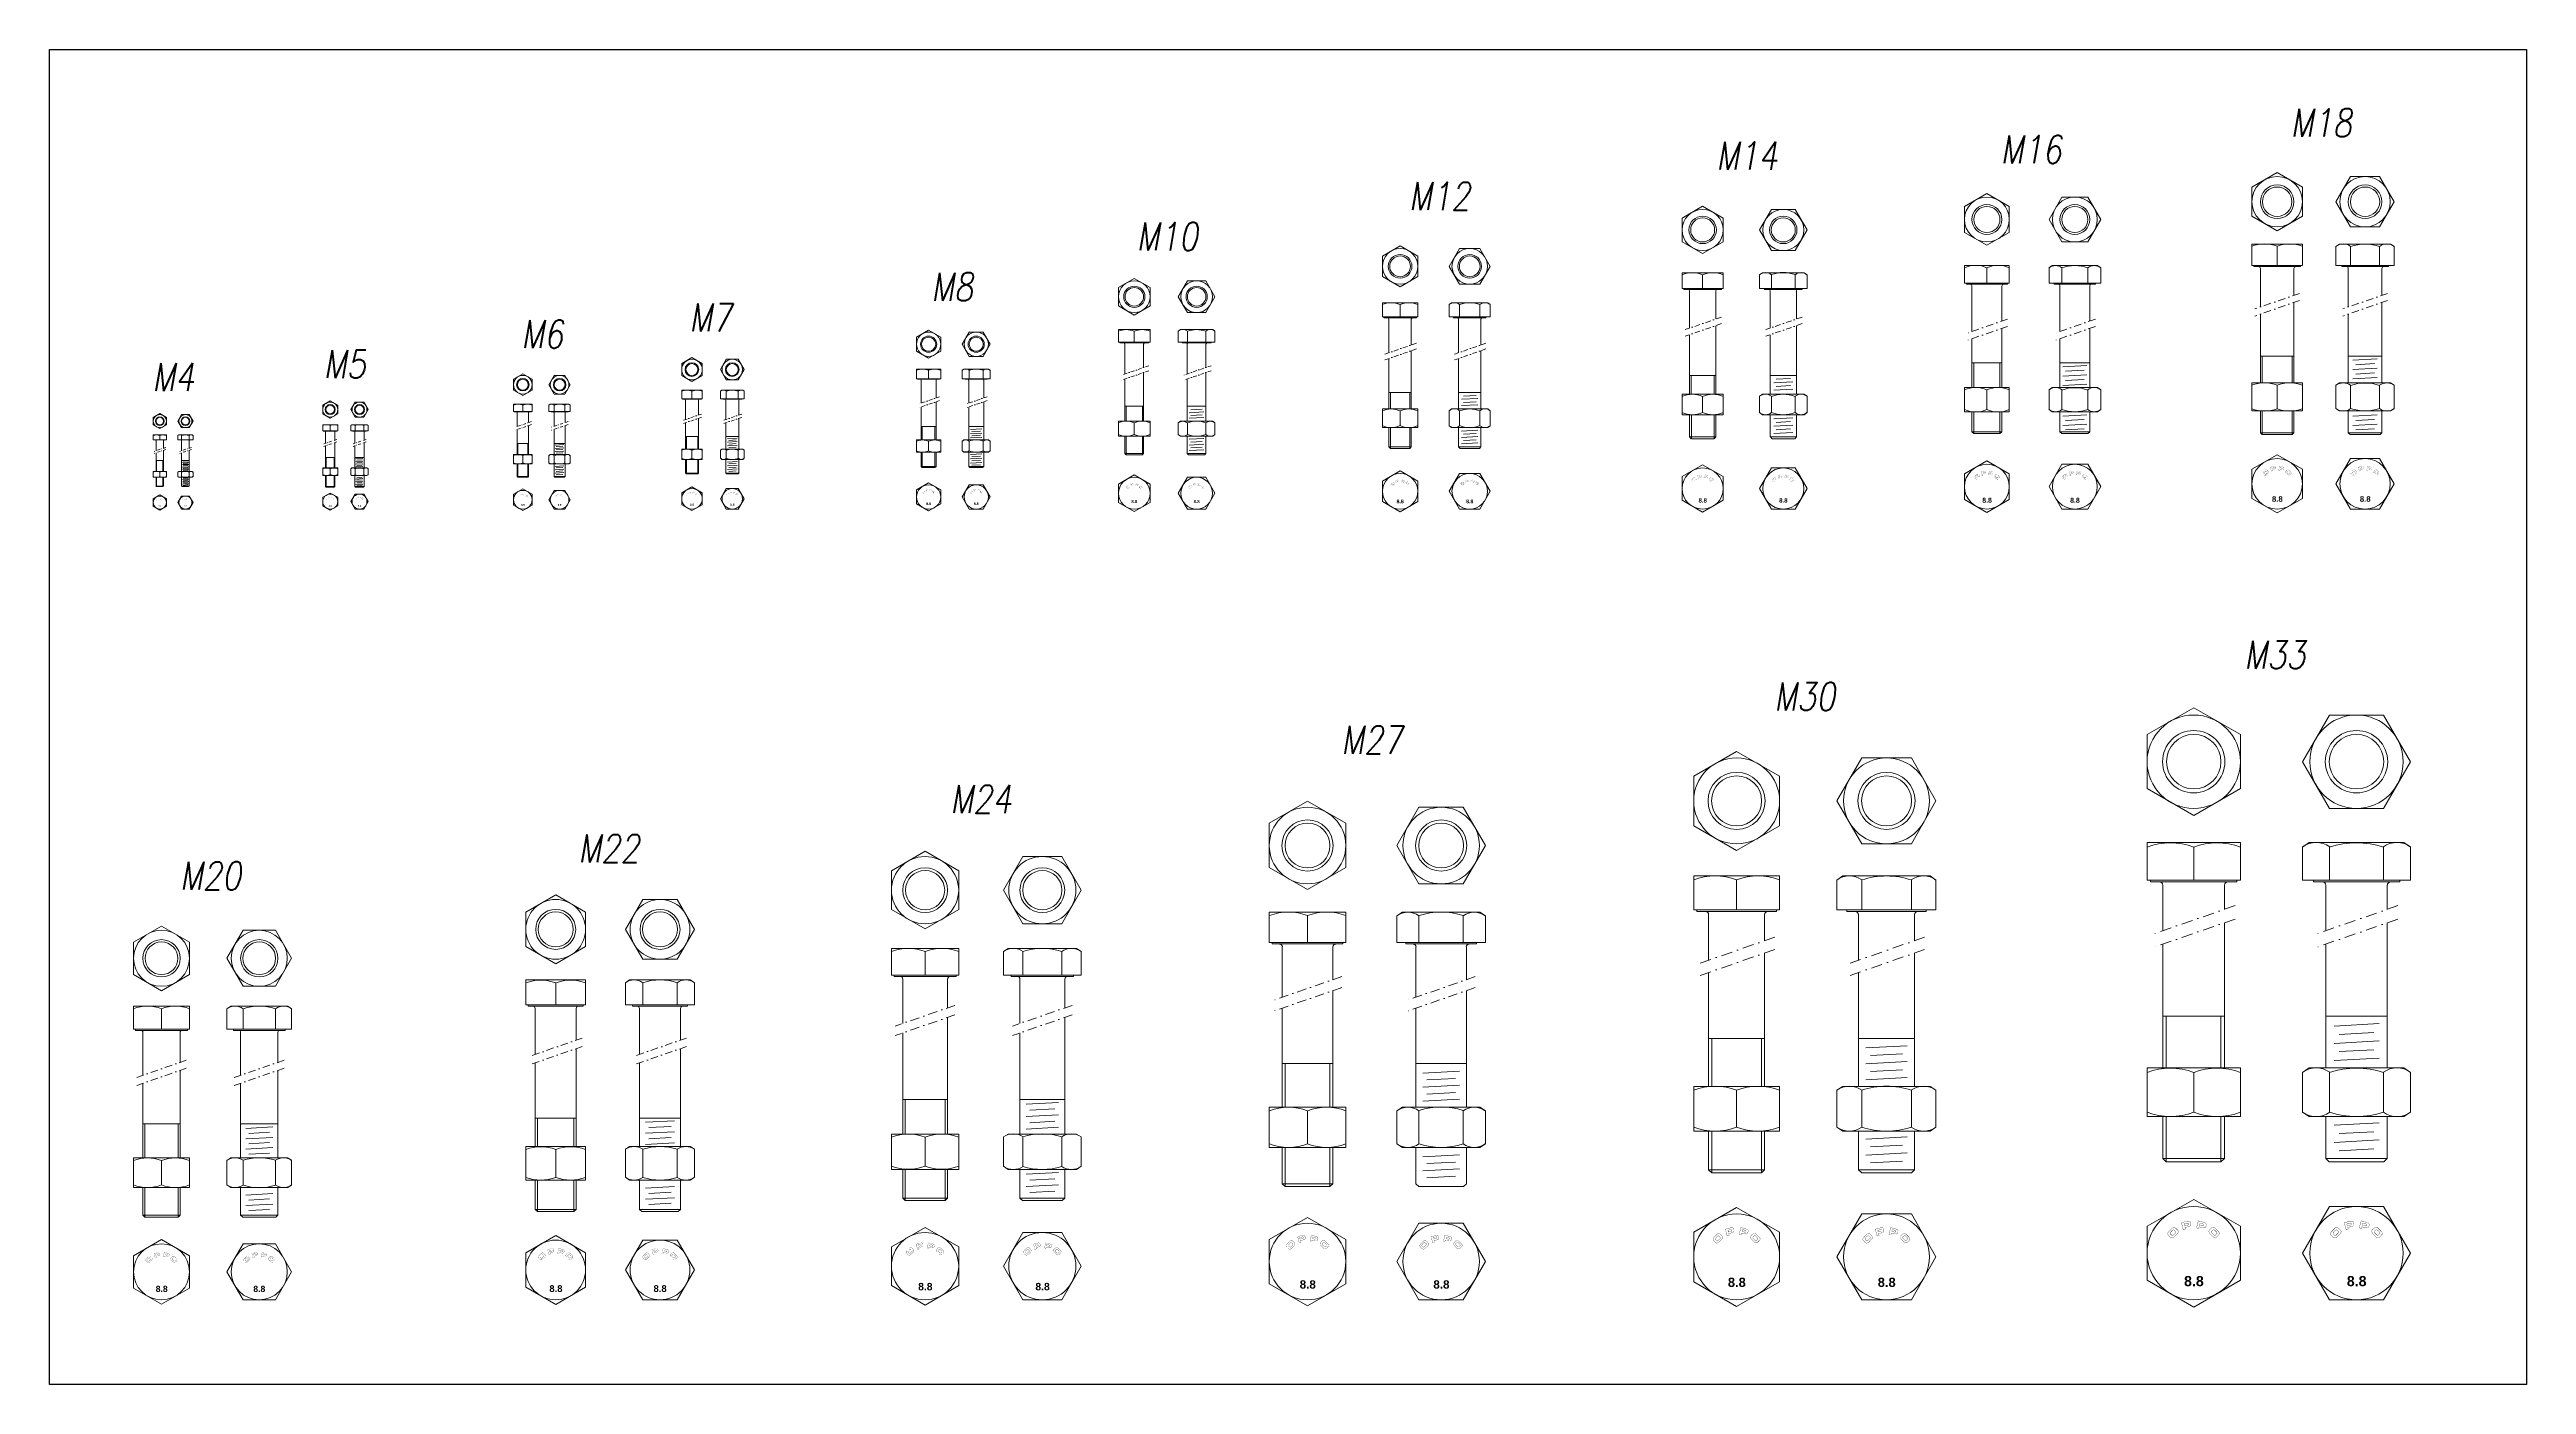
# Model space of a CAD drawing. Header units: millimetres. Extents: x -6949 to 83354, y -55091 to 16861.
# Drawn here: x 452 to 1779, y -47942 to -47227 of the extents above; entities that cross this region are included whole.
import ezdxf
from ezdxf.enums import TextEntityAlignment as Align

# ---------------------------------------------------------------- set-up
doc = ezdxf.new("R2010")
doc.units = ezdxf.units.MM
doc.linetypes.add('TRATTO-PUNTO', pattern=[1, 0.5, -0.25, 0, -0.25])
doc.layers.add('bulloni', color=5, linetype='Continuous', lineweight=18)
doc.styles.add('NEGATIVO', font='swissbo.ttf', dxfattribs={"width": 0.8, "oblique": 10})
doc.styles.add('ROMANS', font='romans.shx', dxfattribs={"width": 0.8, "oblique": 10})

msp = doc.modelspace()

# ---------------------------------------------------------------- texts
at = {"layer": 'bulloni', "style": 'ROMANS', "oblique": 10, "width": 0.8}
for s, p in [('M18', (1669.3, -47273.5)), ('M14', (1361.6, -47291.2)), ('M16', (1513.9, -47287.8)), ('M12', (1197, -47312.9)), ('M10', (1051.1, -47334.4)), ('M8', (935.8, -47361.3)), ('M6', (716.2, -47386.8)), ('M7', (806.3, -47377.8)), ('M5', (610.4, -47402.8)), ('M4', (518.5, -47409.7)), ('M33', (1644.5, -47558.4)), ('M30', (1392.6, -47580.7)), ('M27', (1160.6, -47604)), ('M24', (951.2, -47635.7)), ('M22', (751.9, -47662.2)), ('M20', (538.5, -47676.8))]:
    msp.add_text(s, height=15, dxfattribs=at).set_placement(p, align=Align.CENTER)
at = {"layer": 'bulloni', "linetype": 'Continuous', "style": 'NEGATIVO'}
for height, p in [(1.65, (1031.9, -47469.7)), (1.65, (1065.3, -47469.7)), (1.98, (1174, -47469.8)), (1.98, (1211.3, -47469.8)), (2.31, (1335.8, -47469.4)), (2.31, (1379, -47469.4)), (2.64, (1487.8, -47469.5)), (2.64, (1534.9, -47469.5)), (2.97, (1643, -47469)), (2.97, (1690.1, -47469)), (0.66, (510.7, -47471.5)), (0.66, (524.5, -47471.5)), (0.825, (601.9, -47471.6)), (0.825, (617.6, -47471.6)), (0.99, (705, -47471.1)), (0.99, (724.6, -47471.1)), (1.16, (795.4, -47471.1)), (1.16, (817, -47471.1)), (1.32, (922, -47470.7)), (1.32, (947.5, -47470.7)), (3.3, (509.2, -47892.2)), (3.3, (561.5, -47892.2)), (3.63, (720.1, -47892.2)), (3.63, (775.9, -47892.2)), (3.96, (917.7, -47891.3)), (3.96, (980.5, -47891.3)), (4.46, (1122.1, -47890.4)), (4.46, (1193.7, -47890.4)), (4.95, (1351.5, -47889.5)), (4.95, (1431.8, -47889.5)), (5.45, (1595.9, -47889.1)), (5.45, (1683.1, -47889.1))]:
    msp.add_text('8.8', height=height, dxfattribs=at).set_placement(p)

# ---------------------------------------------------------------- linework, layer by layer
at = {"color": 251}
msp.add_lwpolyline([(452.3, -47226.8), (1779.4, -47226.8), (1779.4, -47941.7), (452.3, -47941.7)], close=True, dxfattribs=at)
at = {"layer": 'bulloni'}
for p, q in [((1659.3, -47331), (1632.3, -47331)), ((1632.3, -47331), (1632.3, -47342.5)), ((1645.8, -47332.2), (1645.8, -47342.5)), ((1659.3, -47331), (1659.3, -47342.5)), ((1679.2, -47331), (1677.3, -47332.2)), ((1677.3, -47332.2), (1677.3, -47342.5)), ((1706.6, -47331), (1679.2, -47331)), ((1685.1, -47342.5), (1685.1, -47332.2)), ((1700.7, -47332.2), (1700.7, -47342.5)), ((1706.6, -47331), (1708.5, -47332.2)), ((1708.5, -47332.2), (1708.5, -47342.5)), ((1349, -47346.3), (1327, -47346.3)), ((1327, -47346.3), (1327, -47354.8)), ((1338, -47347.4), (1338, -47354.8)), ((1349, -47346.3), (1349, -47354.8)), ((1370, -47346.3), (1368.5, -47347.4)), ((1368.5, -47347.4), (1368.5, -47354.8)), ((1392.4, -47346.3), (1370, -47346.3)), ((1374.9, -47354.8), (1374.9, -47347.4)), ((1387.6, -47347.4), (1387.6, -47354.8)), ((1392.4, -47346.3), (1393.9, -47347.4)), ((1393.9, -47347.4), (1393.9, -47354.8)), ((1502.3, -47342.5), (1478.3, -47342.5)), ((1478.3, -47342.5), (1478.3, -47352)), ((1490.3, -47343.7), (1490.3, -47352)), ((1502.3, -47342.5), (1502.3, -47352)), ((1525.2, -47342.5), (1523.6, -47343.7)), ((1523.6, -47343.7), (1523.6, -47352)), ((1549.6, -47342.5), (1525.2, -47342.5)), ((1530.5, -47352), (1530.5, -47343.7)), ((1544.3, -47343.7), (1544.3, -47352)), ((1549.6, -47342.5), (1551.3, -47343.7)), ((1551.3, -47343.7), (1551.3, -47352)), ((1659.3, -47342.5), (1632.3, -47342.5)), ((1633.3, -47342.5), (1633.3, -47343)), ((1658.3, -47343), (1633.3, -47343)), ((1636.8, -47364.6), (1636.8, -47344)), ((1654.8, -47358.4), (1654.8, -47344)), ((1658.3, -47342.5), (1658.3, -47343)), ((1708.5, -47342.5), (1677.3, -47342.5)), ((1680.4, -47342.5), (1680.4, -47343)), ((1705.4, -47343), (1680.4, -47343)), ((1683.9, -47364.6), (1683.9, -47344)), ((1701.9, -47358.4), (1701.9, -47344)), ((1705.4, -47342.5), (1705.4, -47343)), ((1349, -47354.8), (1327, -47354.8)), ((1327.9, -47354.8), (1327.9, -47355.3)), ((1348.1, -47355.3), (1327.9, -47355.3)), ((1331, -47376), (1331, -47356.2)), ((1345, -47371.1), (1345, -47356.2)), ((1348.1, -47354.8), (1348.1, -47355.3)), ((1393.9, -47354.8), (1368.5, -47354.8)), ((1371.1, -47354.8), (1371.1, -47355.3)), ((1391.3, -47355.3), (1371.1, -47355.3)), ((1374.2, -47376), (1374.2, -47356.2)), ((1388.2, -47371.1), (1388.2, -47356.2)), ((1391.3, -47354.8), (1391.3, -47355.3)), ((1502.3, -47352), (1478.3, -47352)), ((1479.3, -47352), (1479.3, -47352.5)), ((1501.3, -47352.5), (1479.3, -47352.5)), ((1482.3, -47377.8), (1482.3, -47353.5)), ((1498.3, -47372.2), (1498.3, -47353.5)), ((1501.3, -47352), (1501.3, -47352.5)), ((1551.3, -47352), (1523.6, -47352)), ((1526.4, -47352), (1526.4, -47352.5)), ((1548.4, -47352.5), (1526.4, -47352.5)), ((1529.4, -47377.8), (1529.4, -47353.5)), ((1545.4, -47372.2), (1545.4, -47353.5)), ((1548.4, -47352), (1548.4, -47352.5)), ((1185.4, -47362.4), (1166.4, -47362.4)), ((1166.4, -47362.4), (1166.4, -47370)), ((1185.4, -47370), (1166.4, -47370)), ((1167.2, -47370), (1167.2, -47370.4)), ((1184.6, -47370.4), (1167.2, -47370.4)), ((1169.9, -47389.2), (1169.9, -47371.2)), ((1175.9, -47363.4), (1175.9, -47370)), ((1181.9, -47385), (1181.9, -47371.2)), ((1184.6, -47370), (1184.6, -47370.4)), ((1185.4, -47362.4), (1185.4, -47370)), ((1203.5, -47362.4), (1202.2, -47363.4)), ((1202.2, -47363.4), (1202.2, -47370)), ((1224.2, -47370), (1202.2, -47370)), ((1222.9, -47362.4), (1203.5, -47362.4)), ((1204.5, -47370), (1204.5, -47370.4)), ((1221.9, -47370.4), (1204.5, -47370.4)), ((1207.2, -47389.2), (1207.2, -47371.2)), ((1207.7, -47370), (1207.7, -47363.4)), ((1218.7, -47363.4), (1218.7, -47370)), ((1219.2, -47385), (1219.2, -47371.2)), ((1221.9, -47370), (1221.9, -47370.4)), ((1222.9, -47362.4), (1224.2, -47363.4)), ((1224.2, -47363.4), (1224.2, -47370)), ((1345, -47411.4), (1345, -47374.7)), ((1388.2, -47411.4), (1388.2, -47374.7)), ((1636.8, -47405.3), (1636.8, -47368.5)), ((1654.8, -47405.3), (1654.8, -47362.3)), ((1683.9, -47405.3), (1683.9, -47368.5)), ((1701.9, -47405.3), (1701.9, -47362.3)), ((1042, -47376.8), (1025, -47376.8)), ((1025, -47376.8), (1025, -47383.5)), ((1042, -47383.5), (1025, -47383.5)), ((1025.7, -47383.5), (1025.7, -47383.8)), ((1041.3, -47383.8), (1025.7, -47383.8)), ((1028.5, -47400.5), (1028.5, -47384.5)), ((1033.5, -47377.7), (1033.5, -47383.5)), ((1038.5, -47397), (1038.5, -47384.5)), ((1041.3, -47383.5), (1041.3, -47383.8)), ((1042, -47376.8), (1042, -47383.5)), ((1058.2, -47376.8), (1057, -47377.7)), ((1057, -47377.7), (1057, -47383.5)), ((1076.7, -47383.5), (1057, -47383.5)), ((1075.5, -47376.8), (1058.2, -47376.8)), ((1059.1, -47383.5), (1059.1, -47383.8)), ((1074.7, -47383.8), (1059.1, -47383.8)), ((1061.9, -47400.5), (1061.9, -47384.5)), ((1062, -47383.5), (1062, -47377.7)), ((1071.8, -47377.7), (1071.8, -47383.5)), ((1071.9, -47397), (1071.9, -47384.5)), ((1074.7, -47383.5), (1074.7, -47383.8)), ((1075.5, -47376.8), (1076.7, -47377.7)), ((1076.7, -47377.7), (1076.7, -47383.5)), ((1181.9, -47419.3), (1181.9, -47388.1)), ((1219.2, -47419.3), (1219.2, -47388.1)), ((1331, -47411.4), (1331, -47379.5)), ((1374.2, -47411.4), (1374.2, -47379.5)), ((1482.3, -47407.8), (1482.3, -47381.7)), ((1498.3, -47407.8), (1498.3, -47376.1)), ((1529.4, -47407.8), (1529.4, -47381.7)), ((1545.4, -47407.8), (1545.4, -47376.1)), ((929.8, -47397.9), (916.8, -47397.9)), ((916.8, -47397.9), (916.8, -47403.1)), ((923.3, -47398.6), (923.3, -47403.1)), ((929.8, -47397.9), (929.8, -47403.1)), ((942.2, -47397.9), (941.3, -47398.6)), ((941.3, -47398.6), (941.3, -47403.1)), ((955.4, -47397.9), (942.2, -47397.9)), ((945, -47403.1), (945, -47398.6)), ((952.5, -47398.6), (952.5, -47403.1)), ((955.4, -47397.9), (956.3, -47398.6)), ((956.3, -47398.6), (956.3, -47403.1)), ((1038.5, -47425.9), (1038.5, -47399.8)), ((1071.9, -47425.9), (1071.9, -47399.8)), ((1169.9, -47419.3), (1169.9, -47392.2)), ((1207.2, -47419.3), (1207.2, -47392.2)), ((1345, -47401.3), (1331, -47401.3)), ((1331.9, -47411.4), (1331.9, -47401.3)), ((1344.1, -47411.4), (1344.1, -47401.3)), ((1388.2, -47401.3), (1374.2, -47401.3)), ((1498.3, -47394.5), (1482.3, -47394.5)), ((1483.3, -47407.8), (1483.3, -47394.5)), ((1497.3, -47407.8), (1497.3, -47394.5)), ((1545.4, -47394.5), (1529.4, -47394.5)), ((1530.9, -47396.7), (1543.9, -47396)), ((1530.9, -47401.7), (1543.9, -47401)), ((1532.4, -47399.1), (1542.4, -47398.5)), ((1654.8, -47391), (1636.8, -47391)), ((1637.8, -47405.3), (1637.8, -47391)), ((1653.8, -47405.3), (1653.8, -47391)), ((1701.9, -47391), (1683.9, -47391)), ((1686.4, -47393.2), (1699.4, -47392.5)), ((1686.4, -47398.2), (1699.4, -47397.5)), ((1687.9, -47395.6), (1697.9, -47395)), ((1687.9, -47400.6), (1697.9, -47400)), ((802, -47409.3), (791, -47409.3)), ((791, -47409.3), (791, -47413.8)), ((802, -47413.8), (791, -47413.8)), ((791.5, -47413.8), (791.5, -47414.1)), ((801.6, -47414.1), (791.5, -47414.1)), ((793, -47425), (793, -47414.5)), ((796.5, -47409.8), (796.5, -47413.8)), ((800, -47422.5), (800, -47414.5)), ((801.6, -47413.8), (801.6, -47414.1)), ((802, -47409.3), (802, -47413.8)), ((812.5, -47409.3), (811.8, -47409.8)), ((811.8, -47409.8), (811.8, -47413.8)), ((824.5, -47413.8), (811.8, -47413.8)), ((823.7, -47409.3), (812.5, -47409.3)), ((813.1, -47413.8), (813.1, -47414.1)), ((823.2, -47414.1), (813.1, -47414.1)), ((814.6, -47424.9), (814.6, -47414.5)), ((814.9, -47413.8), (814.9, -47409.8)), ((821.3, -47409.8), (821.3, -47413.8)), ((821.6, -47422.6), (821.6, -47414.5)), ((823.2, -47413.8), (823.2, -47414.1)), ((823.7, -47409.3), (824.5, -47409.8)), ((824.5, -47409.8), (824.5, -47413.8)), ((929.8, -47403.1), (916.8, -47403.1)), ((917.3, -47403.1), (917.3, -47403.4)), ((929.2, -47403.4), (917.3, -47403.4)), ((919.3, -47416.2), (919.3, -47403.9)), ((927.3, -47413.4), (927.3, -47403.9)), ((929.2, -47403.1), (929.2, -47403.4)), ((956.3, -47403.1), (941.3, -47403.1)), ((942.8, -47403.1), (942.8, -47403.4)), ((954.7, -47403.4), (942.8, -47403.4)), ((944.8, -47416.2), (944.8, -47403.9)), ((952.8, -47413.4), (952.8, -47403.9)), ((954.7, -47403.1), (954.7, -47403.4)), ((1028.5, -47425.9), (1028.5, -47403.2)), ((1061.9, -47425.9), (1061.9, -47403.2)), ((1181.9, -47410.4), (1169.9, -47410.4)), ((1170.7, -47419.3), (1170.7, -47410.4)), ((1181.1, -47419.3), (1181.1, -47410.4)), ((1219, -47410.4), (1207.4, -47410.4)), ((1219, -47410.4), (1207.4, -47410.4)), ((1208.8, -47414.1), (1217.6, -47413.6)), ((1209.8, -47412.4), (1216.6, -47412)), ((1349, -47411.4), (1327, -47411.4)), ((1327, -47411.4), (1327, -47422.4)), ((1338, -47412.5), (1338, -47421.2)), ((1349, -47411.4), (1349, -47422.4)), ((1370, -47411.4), (1368.5, -47412.5)), ((1368.5, -47412.5), (1368.5, -47421.2)), ((1392.4, -47411.4), (1370, -47411.4)), ((1374.9, -47421.2), (1374.9, -47412.5)), ((1376.1, -47405.3), (1386.3, -47404.8)), ((1376.1, -47409.3), (1386.3, -47408.7)), ((1377.3, -47403.3), (1385.1, -47402.9)), ((1377.3, -47407.2), (1385.1, -47406.8)), ((1387.6, -47412.5), (1387.6, -47421.2)), ((1392.4, -47411.4), (1393.9, -47412.5)), ((1393.9, -47412.5), (1393.9, -47421.2)), ((1502.3, -47407.8), (1478.3, -47407.8)), ((1478.3, -47407.8), (1478.3, -47420.8)), ((1490.3, -47409.1), (1490.3, -47419.6)), ((1502.3, -47407.8), (1502.3, -47420.8)), ((1525.2, -47407.8), (1523.6, -47409.1)), ((1523.6, -47409.1), (1523.6, -47419.6)), ((1549.6, -47407.8), (1525.2, -47407.8)), ((1530.5, -47419.6), (1530.5, -47409.1)), ((1530.9, -47406.7), (1543.9, -47406)), ((1532.4, -47404.1), (1542.4, -47403.5)), ((1544.3, -47409.1), (1544.3, -47419.6)), ((1549.6, -47407.8), (1551.3, -47409.1)), ((1551.3, -47409.1), (1551.3, -47419.6)), ((1659.3, -47405.3), (1632.3, -47405.3)), ((1632.3, -47405.3), (1632.3, -47420.3)), ((1645.8, -47406.6), (1645.8, -47419.1)), ((1659.3, -47405.3), (1659.3, -47420.3)), ((1679.2, -47405.3), (1677.3, -47406.6)), ((1677.3, -47406.6), (1677.3, -47419.1)), ((1706.6, -47405.3), (1679.2, -47405.3)), ((1685.1, -47419.1), (1685.1, -47406.6)), ((1686.4, -47403.2), (1699.4, -47402.5)), ((1700.7, -47406.6), (1700.7, -47419.1)), ((1706.6, -47405.3), (1708.5, -47406.6)), ((1708.5, -47406.6), (1708.5, -47419.1)), ((606.7, -47427.7), (598.7, -47427.7)), ((598.7, -47427.7), (598.7, -47431)), ((602.7, -47428.1), (602.7, -47431)), ((606.7, -47427.7), (606.7, -47431)), ((614.3, -47427.7), (613.8, -47428.1)), ((613.8, -47428.1), (613.8, -47431)), ((622.4, -47427.7), (614.3, -47427.7)), ((616.1, -47431), (616.1, -47428.1)), ((620.7, -47428.1), (620.7, -47431)), ((622.4, -47427.7), (623, -47428.1)), ((623, -47428.1), (623, -47431)), ((710.9, -47416.8), (700.9, -47416.8)), ((700.9, -47416.8), (700.9, -47420.6)), ((710.9, -47420.6), (700.9, -47420.6)), ((701.3, -47420.6), (701.3, -47420.8)), ((710.5, -47420.8), (701.3, -47420.8)), ((702.9, -47428.6), (702.9, -47421.2)), ((705.9, -47417.3), (705.9, -47420.6)), ((708.9, -47426.5), (708.9, -47421.2)), ((708.9, -47443.7), (708.9, -47428.1)), ((710.5, -47420.6), (710.5, -47420.8)), ((710.9, -47416.8), (710.9, -47420.6)), ((720.5, -47416.8), (719.8, -47417.3)), ((719.8, -47417.3), (719.8, -47420.6)), ((731.3, -47420.6), (719.8, -47420.6)), ((730.6, -47416.8), (720.5, -47416.8)), ((721, -47420.6), (721, -47420.8)), ((730.1, -47420.8), (721, -47420.8)), ((722.6, -47428.6), (722.6, -47421.2)), ((722.7, -47420.6), (722.7, -47417.3)), ((728.4, -47417.3), (728.4, -47420.6)), ((728.6, -47426.6), (728.6, -47421.2)), ((728.6, -47443.7), (728.6, -47428.2)), ((730.1, -47420.6), (730.1, -47420.8)), ((730.6, -47416.8), (731.3, -47417.3)), ((731.3, -47417.3), (731.3, -47420.6)), ((793, -47440.8), (793, -47426.7)), ((800, -47440.8), (800, -47424.3)), ((814.6, -47440.8), (814.6, -47426.7)), ((821.6, -47440.8), (821.6, -47424.4)), ((919.3, -47435.9), (919.3, -47418.3)), ((927.3, -47435.9), (927.3, -47415.5)), ((944.8, -47435.9), (944.8, -47418.3)), ((952.8, -47435.9), (952.8, -47415.5)), ((1042, -47425.9), (1025, -47425.9)), ((1025, -47425.9), (1025, -47433.9)), ((1038.5, -47417.8), (1028.5, -47417.8)), ((1029.2, -47425.9), (1029.2, -47417.8)), ((1033.5, -47426.7), (1033.5, -47433)), ((1037.8, -47425.9), (1037.8, -47417.8)), ((1042, -47425.9), (1042, -47433.9)), ((1058.2, -47425.9), (1057, -47426.7)), ((1057, -47426.7), (1057, -47433)), ((1075.5, -47425.9), (1058.2, -47425.9)), ((1071.9, -47417.8), (1061.9, -47417.8)), ((1071.9, -47417.8), (1061.9, -47417.8)), ((1062, -47433), (1062, -47426.7)), ((1062.9, -47421.3), (1070.8, -47420.8)), ((1062.9, -47424.3), (1070.8, -47423.9)), ((1063.8, -47419.7), (1069.9, -47419.4)), ((1063.8, -47422.7), (1069.9, -47422.4)), ((1071.8, -47426.7), (1071.8, -47433)), ((1075.5, -47425.9), (1076.7, -47426.7)), ((1076.7, -47426.7), (1076.7, -47433)), ((1185.4, -47419.3), (1166.4, -47419.3)), ((1166.4, -47419.3), (1166.4, -47429.3)), ((1175.9, -47420.3), (1175.9, -47428.3)), ((1185.4, -47419.3), (1185.4, -47429.3)), ((1203.5, -47419.3), (1202.2, -47420.3)), ((1202.2, -47420.3), (1202.2, -47428.3)), ((1203.5, -47429.3), (1202.2, -47428.3)), ((1222.9, -47419.3), (1203.5, -47419.3)), ((1207.7, -47428.3), (1207.7, -47420.3)), ((1208.8, -47417.5), (1217.6, -47417)), ((1209.8, -47415.8), (1216.6, -47415.4)), ((1218.7, -47420.3), (1218.7, -47428.3)), ((1222.9, -47419.3), (1224.2, -47420.3)), ((1222.9, -47429.3), (1224.2, -47428.3)), ((1224.2, -47420.3), (1224.2, -47428.3)), ((1349, -47422.4), (1327, -47422.4)), ((1331, -47434.3), (1331, -47422.4)), ((1332, -47435.3), (1332, -47422.4)), ((1344.1, -47435.3), (1344.1, -47422.4)), ((1345, -47434.3), (1345, -47422.4)), ((1370, -47422.4), (1368.5, -47421.2)), ((1392.4, -47422.4), (1370, -47422.4)), ((1374.2, -47434.3), (1374.2, -47422.4)), ((1376.1, -47424.6), (1386.3, -47424)), ((1376.1, -47428.5), (1386.3, -47427.9)), ((1377.3, -47426.5), (1385.1, -47426)), ((1388.2, -47434.3), (1388.2, -47422.4)), ((1392.4, -47422.4), (1393.9, -47421.2)), ((1502.3, -47420.8), (1478.3, -47420.8)), ((1482.3, -47431.5), (1482.3, -47420.8)), ((1483.3, -47432.5), (1483.3, -47420.8)), ((1497.3, -47432.5), (1497.3, -47420.8)), ((1498.3, -47431.5), (1498.3, -47420.8)), ((1525.2, -47420.8), (1523.6, -47419.6)), ((1549.6, -47420.8), (1525.2, -47420.8)), ((1529.4, -47431.5), (1529.4, -47420.8)), ((1530.9, -47423.1), (1543.9, -47422.4)), ((1530.9, -47428.1), (1543.9, -47427.4)), ((1532.4, -47425.5), (1542.4, -47424.9)), ((1545.4, -47431.5), (1545.4, -47420.8)), ((1549.6, -47420.8), (1551.3, -47419.6)), ((1659.3, -47420.3), (1632.3, -47420.3)), ((1636.8, -47432), (1636.8, -47420.3)), ((1637.8, -47433), (1637.8, -47420.3)), ((1653.8, -47433), (1653.8, -47420.3)), ((1654.8, -47432), (1654.8, -47420.3)), ((1679.2, -47420.3), (1677.3, -47419.1)), ((1706.6, -47420.3), (1679.2, -47420.3)), ((1683.9, -47432), (1683.9, -47420.3)), ((1686.4, -47423.1), (1699.4, -47422.4)), ((1686.4, -47428.1), (1699.4, -47427.4)), ((1687.9, -47425.5), (1697.9, -47424.9)), ((1701.9, -47432), (1701.9, -47420.3)), ((1706.6, -47420.3), (1708.5, -47419.1)), ((514.9, -47433.1), (507.9, -47433.1)), ((507.9, -47433.1), (507.9, -47435.8)), ((514.9, -47435.8), (507.9, -47435.8)), ((508.2, -47435.8), (508.2, -47435.9)), ((514.6, -47435.9), (508.2, -47435.9)), ((509.4, -47441.7), (509.4, -47436.2)), ((511.4, -47433.5), (511.4, -47435.8)), ((513.4, -47440.3), (513.4, -47436.2)), ((513.4, -47452.7), (513.4, -47441.4)), ((514.6, -47435.8), (514.6, -47435.9)), ((514.9, -47433.1), (514.9, -47435.8)), ((521.6, -47433.1), (521.1, -47433.5)), ((521.1, -47433.5), (521.1, -47435.8)), ((529.2, -47435.8), (521.1, -47435.8)), ((528.7, -47433.1), (521.6, -47433.1)), ((521.9, -47435.8), (521.9, -47435.9)), ((528.3, -47435.9), (521.9, -47435.9)), ((523.1, -47435.8), (523.1, -47433.5)), ((523.1, -47441.7), (523.1, -47436.2)), ((527.1, -47433.5), (527.1, -47435.8)), ((527.1, -47440.3), (527.1, -47436.2)), ((527.1, -47452.7), (527.1, -47441.4)), ((528.3, -47435.8), (528.3, -47435.9)), ((528.7, -47433.1), (529.2, -47433.5)), ((529.2, -47433.5), (529.2, -47435.8)), ((606.7, -47431), (598.7, -47431)), ((599, -47431), (599, -47431.2)), ((606.3, -47431.2), (599, -47431.2)), ((600.2, -47437.7), (600.2, -47431.5)), ((600.2, -47450.9), (600.2, -47439)), ((605.2, -47436), (605.2, -47431.5)), ((605.2, -47450.9), (605.2, -47437.3)), ((606.3, -47431), (606.3, -47431.2)), ((623, -47431), (613.8, -47431)), ((614.7, -47431), (614.7, -47431.2)), ((622, -47431.2), (614.7, -47431.2)), ((615.9, -47437.7), (615.9, -47431.5)), ((615.9, -47450.9), (615.9, -47439)), ((620.9, -47436), (620.9, -47431.5)), ((620.9, -47450.9), (620.9, -47437.3)), ((622, -47431), (622, -47431.2)), ((702.9, -47443.7), (702.9, -47430.2)), ((708.9, -47437.8), (702.9, -47437.8)), ((703.3, -47443.7), (703.3, -47437.8)), ((708.5, -47443.7), (708.5, -47437.8)), ((722.6, -47443.7), (722.6, -47430.2)), ((728.6, -47437.8), (722.6, -47437.8)), ((723.2, -47438.6), (727.9, -47438.3)), ((723.2, -47440.4), (727.9, -47440.1)), ((723.8, -47439.4), (727.3, -47439.2)), ((723.8, -47441.2), (727.3, -47441)), ((802, -47440.8), (791, -47440.8)), ((791, -47440.8), (791, -47446.3)), ((800, -47434.1), (793, -47434.1)), ((793.5, -47440.8), (793.5, -47434.1)), ((796.5, -47441.4), (796.5, -47445.7)), ((799.6, -47440.8), (799.6, -47434.1)), ((802, -47440.8), (802, -47446.3)), ((812.5, -47440.8), (811.8, -47441.4)), ((811.8, -47441.4), (811.8, -47445.7)), ((823.7, -47440.8), (812.5, -47440.8)), ((821.6, -47434.1), (814.6, -47434.1)), ((814.9, -47445.7), (814.9, -47441.4)), ((815.6, -47435.1), (820.7, -47434.9)), ((815.6, -47437.1), (820.7, -47436.8)), ((815.6, -47439.1), (820.7, -47438.8)), ((816.2, -47436.1), (820.1, -47435.9)), ((816.2, -47438.1), (820.1, -47437.8)), ((816.2, -47440), (820.1, -47439.8)), ((821.3, -47441.4), (821.3, -47445.7)), ((823.7, -47440.8), (824.5, -47441.4)), ((824.5, -47441.4), (824.5, -47445.7)), ((929.8, -47435.9), (916.8, -47435.9)), ((916.8, -47435.9), (916.8, -47442.4)), ((927.3, -47428.6), (919.3, -47428.6)), ((919.8, -47435.9), (919.8, -47428.6)), ((923.3, -47436.5), (923.3, -47441.7)), ((926.7, -47435.9), (926.7, -47428.6)), ((929.8, -47435.9), (929.8, -47442.4)), ((942.2, -47435.9), (941.3, -47436.5)), ((941.3, -47436.5), (941.3, -47441.7)), ((942.2, -47442.4), (941.3, -47441.7)), ((955.4, -47435.9), (942.2, -47435.9)), ((952.8, -47428.6), (944.8, -47428.6)), ((952.8, -47428.6), (944.8, -47428.6)), ((945, -47441.7), (945, -47436.5)), ((945.8, -47430.2), (951.8, -47429.9)), ((945.8, -47432.5), (951.8, -47432.2)), ((945.8, -47434.8), (951.8, -47434.5)), ((946.5, -47431.3), (951.1, -47431.1)), ((946.5, -47433.6), (951.1, -47433.4)), ((952.5, -47436.5), (952.5, -47441.7)), ((955.4, -47435.9), (956.3, -47436.5)), ((955.4, -47442.4), (956.3, -47441.7)), ((956.3, -47436.5), (956.3, -47441.7)), ((1042, -47433.9), (1025, -47433.9)), ((1028.5, -47443.1), (1028.5, -47433.9)), ((1029.2, -47443.8), (1029.2, -47433.9)), ((1037.8, -47443.8), (1037.8, -47433.9)), ((1038.5, -47443.1), (1038.5, -47433.9)), ((1058.2, -47433.9), (1057, -47433)), ((1075.5, -47433.9), (1058.2, -47433.9)), ((1061.9, -47443.1), (1061.9, -47433.9)), ((1062.9, -47435.5), (1070.8, -47435.1)), ((1062.9, -47438.6), (1070.8, -47438.1)), ((1062.9, -47441.6), (1070.8, -47441.2)), ((1063.8, -47437), (1069.9, -47436.7)), ((1063.8, -47440.1), (1069.9, -47439.7)), ((1071.9, -47443.1), (1071.9, -47433.9)), ((1075.5, -47433.9), (1076.7, -47433)), ((1185.4, -47429.3), (1166.4, -47429.3)), ((1169.9, -47439.6), (1169.9, -47429.3)), ((1170.7, -47440.4), (1169.9, -47439.6)), ((1181.9, -47439.6), (1169.9, -47439.6)), ((1170.7, -47440.4), (1170.7, -47429.3)), ((1181.1, -47440.4), (1170.7, -47440.4)), ((1181.1, -47440.4), (1181.1, -47429.3)), ((1181.9, -47439.6), (1181.1, -47440.4)), ((1181.9, -47439.6), (1181.9, -47429.3)), ((1222.9, -47429.3), (1203.5, -47429.3)), ((1207.2, -47439.6), (1207.2, -47429.3)), ((1219.2, -47439.6), (1207.2, -47439.6)), ((1208, -47440.4), (1207.2, -47439.6)), ((1218.4, -47440.4), (1208, -47440.4)), ((1208.8, -47431.2), (1217.6, -47430.7)), ((1208.8, -47434.5), (1217.6, -47434.1)), ((1208.8, -47437.9), (1217.6, -47437.4)), ((1209.8, -47432.8), (1216.6, -47432.4)), ((1209.8, -47436.2), (1216.6, -47435.8)), ((1219.2, -47439.6), (1218.4, -47440.4)), ((1219.2, -47439.6), (1219.2, -47429.3)), ((1331.9, -47435.3), (1331, -47434.3)), ((1345, -47434.3), (1331.1, -47434.3)), ((1344, -47435.3), (1332, -47435.3)), ((1345, -47434.3), (1344.1, -47435.3)), ((1388.1, -47434.3), (1374.3, -47434.3)), ((1375.2, -47435.3), (1374.3, -47434.3)), ((1387.2, -47435.3), (1375.2, -47435.3)), ((1376.1, -47432.4), (1386.3, -47431.9)), ((1377.3, -47430.4), (1385.1, -47430)), ((1388.2, -47434.3), (1387.3, -47435.3)), ((1483.3, -47432.5), (1482.3, -47431.5)), ((1498.3, -47431.5), (1482.3, -47431.5)), ((1497.3, -47432.5), (1483.3, -47432.5)), ((1498.3, -47431.5), (1497.3, -47432.5)), ((1530.4, -47432.5), (1529.4, -47431.5)), ((1529.4, -47431.5), (1545.4, -47431.5)), ((1544.4, -47432.5), (1530.4, -47432.5)), ((1532.4, -47430.5), (1542.4, -47429.9)), ((1545.4, -47431.5), (1544.4, -47432.5)), ((1637.8, -47433), (1636.8, -47432)), ((1654.8, -47432), (1636.8, -47432)), ((1653.8, -47433), (1637.8, -47433)), ((1654.8, -47432), (1653.8, -47433)), ((1684.9, -47433), (1683.9, -47432)), ((1701.9, -47432), (1683.9, -47432)), ((1700.9, -47433), (1684.9, -47433)), ((1687.9, -47430.5), (1697.9, -47429.9)), ((1701.9, -47432), (1700.9, -47433)), ((514.9, -47452.7), (507.9, -47452.7)), ((507.9, -47452.7), (507.9, -47455.9)), ((509.4, -47452.7), (509.4, -47442.8)), ((513.4, -47446.9), (509.4, -47446.9)), ((509.7, -47452.7), (509.7, -47446.9)), ((511.4, -47453.1), (511.4, -47455.5)), ((513.1, -47452.7), (513.1, -47446.9)), ((514.9, -47452.7), (514.9, -47455.9)), ((521.6, -47452.7), (521.1, -47453.1)), ((521.1, -47453.1), (521.1, -47455.5)), ((528.7, -47452.7), (521.6, -47452.7)), ((523.1, -47452.7), (523.1, -47442.8)), ((527.1, -47446.9), (523.1, -47446.9)), ((523.1, -47455.5), (523.1, -47453.1)), ((523.5, -47447.9), (526.7, -47447.7)), ((523.5, -47449.1), (526.7, -47449)), ((523.5, -47450.4), (526.7, -47450.2)), ((523.5, -47451.6), (526.7, -47451.5)), ((523.9, -47447.2), (526.4, -47447.1)), ((523.9, -47448.5), (526.4, -47448.3)), ((523.9, -47449.7), (526.4, -47449.6)), ((523.9, -47451), (526.4, -47450.8)), ((523.9, -47452.2), (526.4, -47452.1)), ((527.1, -47453.1), (527.1, -47455.5)), ((528.7, -47452.7), (529.2, -47453.1)), ((529.2, -47453.1), (529.2, -47455.5)), ((606.7, -47450.9), (598.7, -47450.9)), ((598.7, -47450.9), (598.7, -47454.9)), ((606.7, -47454.9), (598.7, -47454.9)), ((605.2, -47445.2), (600.2, -47445.2)), ((600.2, -47460.9), (600.2, -47454.9)), ((600.5, -47450.9), (600.5, -47445.2)), ((600.5, -47461.2), (600.5, -47454.9)), ((602.7, -47451.3), (602.7, -47454.5)), ((604.8, -47450.9), (604.8, -47445.2)), ((604.8, -47461.2), (604.8, -47454.9)), ((605.2, -47460.9), (605.2, -47454.9)), ((606.7, -47450.9), (606.7, -47454.9)), ((614.3, -47450.9), (613.8, -47451.3)), ((613.8, -47451.3), (613.8, -47454.5)), ((614.3, -47454.9), (613.8, -47454.5)), ((622.4, -47450.9), (614.3, -47450.9)), ((622.4, -47454.9), (614.3, -47454.9)), ((620.9, -47445.2), (615.9, -47445.2)), ((615.9, -47460.9), (615.9, -47454.9)), ((616.1, -47454.5), (616.1, -47451.3)), ((616.5, -47446), (620.2, -47445.8)), ((616.5, -47447.4), (620.2, -47447.2)), ((616.5, -47448.9), (620.2, -47448.7)), ((616.5, -47450.3), (620.2, -47450.1)), ((616.9, -47446.7), (619.8, -47446.5)), ((616.9, -47448.1), (619.8, -47448)), ((616.9, -47449.6), (619.8, -47449.4)), ((620.7, -47451.3), (620.7, -47454.5)), ((620.9, -47460.9), (620.9, -47454.9)), ((622.4, -47450.9), (623, -47451.3)), ((622.4, -47454.9), (623, -47454.5)), ((623, -47451.3), (623, -47454.5)), ((710.9, -47443.7), (700.9, -47443.7)), ((700.9, -47443.7), (700.9, -47448.7)), ((710.9, -47448.7), (700.9, -47448.7)), ((702.9, -47455.4), (702.9, -47448.7)), ((703.3, -47455.8), (703.3, -47448.7)), ((705.9, -47444.3), (705.9, -47448.2)), ((708.5, -47455.8), (708.5, -47448.7)), ((708.9, -47455.4), (708.9, -47448.7)), ((710.9, -47443.7), (710.9, -47448.7)), ((720.5, -47443.7), (719.8, -47444.3)), ((719.8, -47444.3), (719.8, -47448.2)), ((720.5, -47448.7), (719.8, -47448.2)), ((730.6, -47443.7), (720.5, -47443.7)), ((730.6, -47448.7), (720.5, -47448.7)), ((722.6, -47455.4), (722.6, -47448.7)), ((722.7, -47448.2), (722.7, -47444.3)), ((723.2, -47442.1), (727.9, -47441.9)), ((723.2, -47450.1), (727.9, -47449.8)), ((723.2, -47451.8), (727.9, -47451.6)), ((723.2, -47453.6), (727.9, -47453.4)), ((723.8, -47443), (727.3, -47442.8)), ((723.8, -47450.9), (727.3, -47450.7)), ((723.8, -47452.7), (727.3, -47452.5)), ((723.8, -47454.5), (727.3, -47454.3)), ((728.4, -47444.3), (728.4, -47448.2)), ((728.6, -47455.4), (728.6, -47448.7)), ((730.6, -47443.7), (731.3, -47444.3)), ((730.6, -47448.7), (731.3, -47448.2)), ((731.3, -47444.3), (731.3, -47448.2)), ((802, -47446.3), (791, -47446.3)), ((793, -47453.6), (793, -47446.3)), ((793.5, -47454.1), (793, -47453.6)), ((800, -47453.6), (793, -47453.6)), ((793.5, -47454.1), (793.5, -47446.3)), ((799.6, -47454.1), (793.5, -47454.1)), ((799.6, -47454.1), (799.6, -47446.3)), ((800, -47453.6), (799.6, -47454.1)), ((800, -47453.6), (800, -47446.3)), ((812.5, -47446.3), (811.8, -47445.7)), ((823.7, -47446.3), (812.5, -47446.3)), ((814.6, -47453.6), (814.6, -47446.3)), ((815.1, -47454.1), (814.6, -47453.6)), ((814.6, -47453.6), (821.6, -47453.6)), ((821.2, -47454.1), (815.1, -47454.1)), ((815.6, -47447.8), (820.7, -47447.5)), ((815.6, -47449.7), (820.7, -47449.5)), ((815.6, -47451.7), (820.7, -47451.4)), ((816.2, -47448.7), (820.1, -47448.5)), ((816.2, -47450.7), (820.1, -47450.5)), ((816.2, -47452.7), (820.1, -47452.4)), ((821.6, -47453.6), (821.2, -47454.1)), ((821.6, -47453.6), (821.6, -47446.3)), ((823.7, -47446.3), (824.5, -47445.7)), ((929.8, -47442.4), (916.8, -47442.4)), ((919.3, -47450.1), (919.3, -47442.4)), ((919.8, -47450.6), (919.3, -47450.1)), ((927.3, -47450.1), (919.3, -47450.1)), ((919.8, -47450.6), (919.8, -47442.4)), ((926.7, -47450.6), (919.8, -47450.6)), ((926.7, -47450.6), (926.7, -47442.4)), ((927.3, -47450.1), (926.7, -47450.6)), ((927.3, -47450.1), (927.3, -47442.4)), ((955.4, -47442.4), (942.2, -47442.4)), ((944.8, -47450.1), (944.8, -47442.4)), ((945.3, -47450.6), (944.8, -47450.1)), ((952.8, -47450.1), (944.8, -47450.1)), ((952.2, -47450.6), (945.3, -47450.6)), ((945.8, -47443.7), (951.8, -47443.3)), ((945.8, -47446), (951.8, -47445.6)), ((945.8, -47448.3), (951.8, -47448)), ((946.5, -47444.8), (951.1, -47444.5)), ((946.5, -47447.1), (951.1, -47446.8)), ((946.5, -47449.4), (951.1, -47449.2)), ((952.8, -47450.1), (952.2, -47450.6)), ((952.8, -47450.1), (952.8, -47442.4)), ((1029.2, -47443.8), (1028.5, -47443.1)), ((1038.5, -47443.1), (1028.5, -47443.1)), ((1037.8, -47443.8), (1029.2, -47443.8)), ((1038.5, -47443.1), (1037.8, -47443.8)), ((1062.6, -47443.8), (1061.9, -47443.1)), ((1071.9, -47443.1), (1061.9, -47443.1)), ((1071.2, -47443.8), (1062.6, -47443.8)), ((1071.9, -47443.1), (1071.2, -47443.8)), ((514.9, -47455.9), (507.9, -47455.9)), ((509.4, -47460.6), (509.4, -47455.9)), ((509.7, -47460.9), (509.4, -47460.6)), ((513.4, -47460.6), (509.4, -47460.6)), ((509.7, -47460.9), (509.7, -47455.9)), ((513.1, -47460.9), (509.7, -47460.9)), ((513.1, -47460.9), (513.1, -47455.9)), ((513.4, -47460.6), (513.1, -47460.9)), ((513.4, -47460.6), (513.4, -47455.9)), ((521.6, -47455.9), (521.1, -47455.5)), ((528.7, -47455.9), (521.6, -47455.9)), ((523.1, -47460.6), (523.1, -47455.9)), ((523.4, -47460.9), (523.1, -47460.6)), ((523.1, -47460.6), (527.1, -47460.6)), ((526.8, -47460.9), (523.4, -47460.9)), ((523.5, -47457.1), (526.7, -47456.9)), ((523.5, -47458.3), (526.7, -47458.1)), ((523.5, -47459.6), (526.7, -47459.4)), ((523.9, -47456.4), (526.4, -47456.3)), ((523.9, -47457.7), (526.4, -47457.5)), ((523.9, -47458.9), (526.4, -47458.8)), ((523.9, -47460.2), (526.4, -47460)), ((527.1, -47460.6), (526.8, -47460.9)), ((527.1, -47460.6), (527.1, -47455.9)), ((528.7, -47455.9), (529.2, -47455.5)), ((600.5, -47461.2), (600.2, -47460.9)), ((605.2, -47460.9), (600.2, -47460.9)), ((604.8, -47461.2), (600.5, -47461.2)), ((605.2, -47460.9), (604.8, -47461.2)), ((616.2, -47461.2), (615.9, -47460.9)), ((615.9, -47460.9), (620.9, -47460.9)), ((620.5, -47461.2), (616.2, -47461.2)), ((616.5, -47456.8), (620.2, -47456.6)), ((616.5, -47458.2), (620.2, -47458)), ((616.5, -47459.7), (620.2, -47459.5)), ((616.9, -47456.1), (619.8, -47455.9)), ((616.9, -47457.5), (619.8, -47457.3)), ((616.9, -47458.9), (619.8, -47458.8)), ((616.9, -47460.4), (619.8, -47460.2)), ((620.9, -47460.9), (620.5, -47461.2)), ((703.3, -47455.8), (702.9, -47455.4)), ((708.9, -47455.4), (702.9, -47455.4)), ((708.5, -47455.8), (703.3, -47455.8)), ((708.9, -47455.4), (708.5, -47455.8)), ((723, -47455.8), (722.6, -47455.4)), ((722.6, -47455.4), (728.6, -47455.4)), ((728.1, -47455.8), (723, -47455.8)), ((728.6, -47455.4), (728.1, -47455.8)), ((1626.1, -47651.5), (1576.1, -47651.5)), ((1576.1, -47651.5), (1576.1, -47671.6)), ((1601.1, -47653.9), (1601.1, -47671.6)), ((1626.1, -47651.5), (1626.1, -47671.6)), ((1662.9, -47651.5), (1659.4, -47653.9)), ((1659.4, -47653.9), (1659.4, -47671.6)), ((1713.7, -47651.5), (1662.9, -47651.5)), ((1673.9, -47671.6), (1673.9, -47653.9)), ((1702.7, -47653.9), (1702.7, -47671.6)), ((1713.7, -47651.5), (1717.2, -47653.9)), ((1717.2, -47653.9), (1717.2, -47671.6)), ((1379.2, -47669.4), (1333.2, -47669.4)), ((1333.2, -47669.4), (1333.2, -47687.6)), ((1356.2, -47671.6), (1356.2, -47687.6)), ((1379.2, -47669.4), (1379.2, -47687.6)), ((1413.1, -47669.4), (1409.9, -47671.6)), ((1409.9, -47671.6), (1409.9, -47687.6)), ((1459.8, -47669.4), (1413.1, -47669.4)), ((1423.2, -47687.6), (1423.2, -47671.6)), ((1449.8, -47671.6), (1449.8, -47687.6)), ((1459.8, -47669.4), (1463, -47671.6)), ((1463, -47671.6), (1463, -47687.6)), ((1626.1, -47671.6), (1576.1, -47671.6)), ((1577.9, -47671.6), (1577.9, -47672.5)), ((1624.2, -47672.5), (1577.9, -47672.5)), ((1584.6, -47698.8), (1584.6, -47674.4)), ((1617.6, -47687.3), (1617.6, -47674.4)), ((1624.2, -47671.6), (1624.2, -47672.5)), ((1717.2, -47671.6), (1659.4, -47671.6)), ((1665.2, -47671.6), (1665.2, -47672.5)), ((1711.5, -47672.5), (1665.2, -47672.5)), ((1671.8, -47698.8), (1671.8, -47674.4)), ((1704.8, -47687.3), (1704.8, -47674.4)), ((1711.5, -47671.6), (1711.5, -47672.5)), ((1146.8, -47688.8), (1105.8, -47688.8)), ((1105.8, -47688.8), (1105.8, -47705.1)), ((1126.3, -47690.7), (1126.3, -47705.1)), ((1146.8, -47688.8), (1146.8, -47705.1)), ((1177.1, -47688.8), (1174.2, -47690.7)), ((1174.2, -47690.7), (1174.2, -47705.1)), ((1218.7, -47688.8), (1177.1, -47688.8)), ((1186, -47705.1), (1186, -47690.7)), ((1209.7, -47690.7), (1209.7, -47705.1)), ((1218.7, -47688.8), (1221.6, -47690.7)), ((1221.6, -47690.7), (1221.6, -47705.1)), ((1379.2, -47687.6), (1333.2, -47687.6)), ((1334.9, -47687.6), (1334.9, -47688.4)), ((1377.5, -47688.4), (1334.9, -47688.4)), ((1341.2, -47714.6), (1341.2, -47690.1)), ((1371.2, -47704.1), (1371.2, -47690.1)), ((1377.5, -47687.6), (1377.5, -47688.4)), ((1463, -47687.6), (1409.9, -47687.6)), ((1415.2, -47687.6), (1415.2, -47688.4)), ((1457.8, -47688.4), (1415.2, -47688.4)), ((1421.5, -47714.6), (1421.5, -47690.1)), ((1451.5, -47704.1), (1451.5, -47690.1)), ((1457.8, -47687.6), (1457.8, -47688.4)), ((1146.8, -47705.1), (1105.8, -47705.1)), ((1107.4, -47705.1), (1107.4, -47705.8)), ((1145.3, -47705.8), (1107.4, -47705.8)), ((1145.3, -47705.1), (1145.3, -47705.8)), ((1221.6, -47705.1), (1174.2, -47705.1)), ((1178.9, -47705.1), (1178.9, -47705.8)), ((1216.9, -47705.8), (1178.9, -47705.8)), ((1216.9, -47705.1), (1216.9, -47705.8)), ((1584.6, -47772.2), (1584.6, -47705.9)), ((1617.6, -47772.2), (1617.6, -47694.5)), ((1671.8, -47772.2), (1671.8, -47705.9)), ((1704.8, -47772.2), (1704.8, -47694.5)), ((939.4, -47708.2), (903.4, -47708.2)), ((903.4, -47708.2), (903.4, -47722.6)), ((921.4, -47709.9), (921.4, -47722.6)), ((939.4, -47708.2), (939.4, -47722.6)), ((966, -47708.2), (963.5, -47709.9)), ((963.5, -47709.9), (963.5, -47722.6)), ((1002.5, -47708.2), (966, -47708.2)), ((973.8, -47722.6), (973.8, -47709.9)), ((994.6, -47709.9), (994.6, -47722.6)), ((1002.5, -47708.2), (1005, -47709.9)), ((1005, -47709.9), (1005, -47722.6)), ((1112.8, -47734.3), (1112.8, -47707.4)), ((1139.8, -47725), (1139.8, -47707.4)), ((1184.4, -47734.3), (1184.4, -47707.4)), ((1211.4, -47725), (1211.4, -47707.4)), ((1371.2, -47782.1), (1371.2, -47710.6)), ((1451.5, -47782.1), (1451.5, -47710.6)), ((739.5, -47725.1), (707.5, -47725.1)), ((707.5, -47725.1), (707.5, -47738.5)), ((723.5, -47726.6), (723.5, -47738.5)), ((739.5, -47725.1), (739.5, -47738.5)), ((763.1, -47725.1), (760.9, -47726.6)), ((760.9, -47726.6), (760.9, -47738.5)), ((795.6, -47725.1), (763.1, -47725.1)), ((770.1, -47738.5), (770.1, -47726.6)), ((788.6, -47726.6), (788.6, -47738.5)), ((795.6, -47725.1), (797.8, -47726.6)), ((797.8, -47726.6), (797.8, -47738.5)), ((939.4, -47722.6), (903.4, -47722.6)), ((904.8, -47722.6), (904.8, -47723.2)), ((938.1, -47723.2), (904.8, -47723.2)), ((909.4, -47748.4), (909.4, -47724.6)), ((933.4, -47740), (933.4, -47724.6)), ((938.1, -47722.6), (938.1, -47723.2)), ((1005, -47722.6), (963.5, -47722.6)), ((967.6, -47722.6), (967.6, -47723.2)), ((1000.9, -47723.2), (967.6, -47723.2)), ((972.2, -47748.4), (972.2, -47724.6)), ((996.2, -47740), (996.2, -47724.6)), ((1000.9, -47722.6), (1000.9, -47723.2)), ((1139.8, -47793.2), (1139.8, -47730.8)), ((1211.4, -47793.2), (1211.4, -47730.8)), ((1341.2, -47782.1), (1341.2, -47721.1)), ((1421.5, -47782.1), (1421.5, -47721.1)), ((527.3, -47739.1), (497.3, -47739.1)), ((497.3, -47739.1), (497.3, -47751.5)), ((512.3, -47740.5), (512.3, -47751.5)), ((527.3, -47739.1), (527.3, -47751.5)), ((549.4, -47739.1), (547.3, -47740.5)), ((547.3, -47740.5), (547.3, -47751.5)), ((579.9, -47739.1), (549.4, -47739.1)), ((556, -47751.5), (556, -47740.5)), ((573.3, -47740.5), (573.3, -47751.5)), ((579.9, -47739.1), (582, -47740.5)), ((582, -47740.5), (582, -47751.5)), ((739.5, -47738.5), (707.5, -47738.5)), ((708.7, -47738.5), (708.7, -47739.1)), ((738.3, -47739.1), (708.7, -47739.1)), ((712.5, -47764.9), (712.5, -47740.3)), ((734.5, -47757.3), (734.5, -47740.3)), ((738.3, -47738.5), (738.3, -47739.1)), ((797.8, -47738.5), (760.9, -47738.5)), ((764.6, -47738.5), (764.6, -47739.1)), ((794.2, -47739.1), (764.6, -47739.1)), ((768.4, -47764.9), (768.4, -47740.3)), ((790.4, -47757.3), (790.4, -47740.3)), ((794.2, -47738.5), (794.2, -47739.1)), ((933.4, -47807.6), (933.4, -47745.2)), ((996.2, -47807.6), (996.2, -47745.2)), ((1112.8, -47793.2), (1112.8, -47740.2)), ((1184.4, -47793.2), (1184.4, -47740.2)), ((1617.6, -47744.5), (1584.6, -47744.5)), ((1586.4, -47772.2), (1586.4, -47744.5)), ((1615.7, -47772.2), (1615.7, -47744.5)), ((1704.8, -47744.5), (1671.8, -47744.5)), ((527.3, -47751.5), (497.3, -47751.5)), ((498.4, -47751.5), (498.4, -47752.1)), ((526.2, -47752.1), (498.4, -47752.1)), ((502.3, -47776.2), (502.3, -47753.2)), ((522.3, -47769.2), (522.3, -47753.2)), ((526.2, -47751.5), (526.2, -47752.1)), ((582, -47751.5), (547.3, -47751.5)), ((550.8, -47751.5), (550.8, -47752.1)), ((578.6, -47752.1), (550.8, -47752.1)), ((554.7, -47776.2), (554.7, -47753.2)), ((574.7, -47769.2), (574.7, -47753.2)), ((578.6, -47751.5), (578.6, -47752.1)), ((909.4, -47807.6), (909.4, -47753.5)), ((972.2, -47807.6), (972.2, -47753.5)), ((1371.2, -47756.4), (1341.2, -47756.4)), ((1342.9, -47782.1), (1342.9, -47756.4)), ((1369.5, -47782.1), (1369.5, -47756.4)), ((1451.5, -47756.4), (1421.5, -47756.4)), ((1425.4, -47761.5), (1447.5, -47760.3)), ((1676.3, -47749.8), (1700.4, -47748.5)), ((1676.3, -47759.1), (1700.4, -47757.7)), ((1679.1, -47754.3), (1697.6, -47753.2)), ((522.3, -47820.3), (522.3, -47773.5)), ((574.7, -47820.3), (574.7, -47773.5)), ((712.5, -47814.3), (712.5, -47769.5)), ((734.5, -47814.3), (734.5, -47761.9)), ((768.4, -47814.3), (768.4, -47769.5)), ((790.4, -47814.3), (790.4, -47761.9)), ((1139.8, -47769.8), (1112.8, -47769.8)), ((1114.4, -47793.2), (1114.4, -47769.8)), ((1138.3, -47793.2), (1138.3, -47769.8)), ((1211.4, -47769.8), (1184.4, -47769.8)), ((1425.4, -47770), (1447.5, -47768.8)), ((1428, -47765.6), (1445, -47764.7)), ((1428, -47774.2), (1445, -47773.2)), ((1626.1, -47772.2), (1576.1, -47772.2)), ((1576.1, -47772.2), (1576.1, -47798.2)), ((1626.1, -47772.2), (1626.1, -47798.2)), ((1662.9, -47772.2), (1659.4, -47774.6)), ((1713.7, -47772.2), (1662.9, -47772.2)), ((1676.3, -47768.3), (1700.4, -47767)), ((1679.1, -47763.5), (1697.6, -47762.5)), ((1713.7, -47772.2), (1717.2, -47774.6)), ((502.3, -47820.3), (502.3, -47780.5)), ((554.7, -47820.3), (554.7, -47780.5)), ((1188, -47775), (1207.8, -47773.9)), ((1188, -47782.6), (1207.8, -47781.4)), ((1190.3, -47778.6), (1205.5, -47777.8)), ((1190.3, -47786.2), (1205.5, -47785.4)), ((1379.2, -47782.1), (1333.2, -47782.1)), ((1333.2, -47782.1), (1333.2, -47806.1)), ((1356.2, -47784.2), (1356.2, -47803.9)), ((1379.2, -47782.1), (1379.2, -47806.1)), ((1413.1, -47782.1), (1409.9, -47784.2)), ((1409.9, -47784.2), (1409.9, -47803.9)), ((1459.8, -47782.1), (1413.1, -47782.1)), ((1423.2, -47803.9), (1423.2, -47784.2)), ((1425.4, -47778.6), (1447.5, -47777.3)), ((1449.8, -47784.2), (1449.8, -47803.9)), ((1459.8, -47782.1), (1463, -47784.2)), ((1463, -47784.2), (1463, -47803.9)), ((1601.1, -47774.6), (1601.1, -47795.9)), ((1659.4, -47774.6), (1659.4, -47795.9)), ((1673.9, -47795.9), (1673.9, -47774.6)), ((1702.7, -47774.6), (1702.7, -47795.9)), ((1717.2, -47774.6), (1717.2, -47795.9)), ((734.5, -47799.1), (712.5, -47799.1)), ((713.7, -47814.3), (713.7, -47799.1)), ((733.3, -47814.3), (733.3, -47799.1)), ((790.4, -47799.1), (768.4, -47799.1)), ((933.4, -47789.2), (909.4, -47789.2)), ((910.8, -47807.6), (910.8, -47789.2)), ((932.1, -47807.6), (932.1, -47789.2)), ((996.2, -47789.2), (972.2, -47789.2)), ((975.6, -47791.7), (992.9, -47790.7)), ((975.6, -47798.3), (992.9, -47797.4)), ((977.6, -47794.9), (990.9, -47794.1)), ((1146.8, -47793.2), (1105.8, -47793.2)), ((1105.8, -47793.2), (1105.8, -47814.8)), ((1126.3, -47795.1), (1126.3, -47812.9)), ((1146.8, -47793.2), (1146.8, -47814.8)), ((1177.1, -47793.2), (1174.2, -47795.1)), ((1174.2, -47795.1), (1174.2, -47812.9)), ((1218.7, -47793.2), (1177.1, -47793.2)), ((1186, -47812.9), (1186, -47795.1)), ((1188, -47790.1), (1207.8, -47789)), ((1209.7, -47795.1), (1209.7, -47812.9)), ((1218.7, -47793.2), (1221.6, -47795.1)), ((1221.6, -47795.1), (1221.6, -47812.9)), ((1626.1, -47798.2), (1576.1, -47798.2)), ((1584.6, -47820.7), (1584.6, -47798.2)), ((1586.4, -47822.5), (1586.4, -47798.2)), ((1615.7, -47822.5), (1615.7, -47798.2)), ((1617.6, -47820.7), (1617.6, -47798.2)), ((1662.9, -47798.2), (1659.4, -47795.9)), ((1713.7, -47798.2), (1662.9, -47798.2)), ((1671.8, -47820.7), (1671.8, -47798.2)), ((1704.8, -47820.7), (1704.8, -47798.2)), ((1713.7, -47798.2), (1717.2, -47795.9)), ((522.3, -47802.1), (502.3, -47802.1)), ((503.4, -47820.3), (503.4, -47802.1)), ((521.2, -47820.3), (521.2, -47802.1)), ((574.7, -47802.1), (554.7, -47802.1)), ((557.4, -47804.6), (571.9, -47803.8)), ((557.4, -47810.2), (571.9, -47809.4)), ((559.1, -47807.3), (570.2, -47806.7)), ((559.1, -47812.9), (570.2, -47812.2)), ((771.7, -47801.3), (787.1, -47800.5)), ((771.7, -47807.2), (787.1, -47806.4)), ((771.7, -47813.2), (787.1, -47812.3)), ((773.4, -47804.2), (785.3, -47803.5)), ((773.4, -47810.1), (785.3, -47809.4)), ((939.4, -47807.6), (903.4, -47807.6)), ((903.4, -47807.6), (903.4, -47826.6)), ((921.4, -47809.2), (921.4, -47824.9)), ((939.4, -47807.6), (939.4, -47826.6)), ((966, -47807.6), (963.5, -47809.2)), ((963.5, -47809.2), (963.5, -47824.9)), ((1002.5, -47807.6), (966, -47807.6)), ((973.8, -47824.9), (973.8, -47809.2)), ((975.6, -47805), (992.9, -47804)), ((977.6, -47801.6), (990.9, -47800.8)), ((994.6, -47809.2), (994.6, -47824.9)), ((1002.5, -47807.6), (1005, -47809.2)), ((1005, -47809.2), (1005, -47824.9)), ((1177.1, -47814.8), (1174.2, -47812.9)), ((1218.7, -47814.8), (1221.6, -47812.9)), ((1379.2, -47806.1), (1333.2, -47806.1)), ((1341.2, -47826.7), (1341.2, -47806.1)), ((1342.9, -47828.4), (1342.9, -47806.1)), ((1369.5, -47828.4), (1369.5, -47806.1)), ((1371.2, -47826.7), (1371.2, -47806.1)), ((1413.1, -47806.1), (1409.9, -47803.9)), ((1459.8, -47806.1), (1413.1, -47806.1)), ((1421.5, -47826.7), (1421.5, -47806.1)), ((1425.4, -47810.4), (1447.5, -47809.2)), ((1451.5, -47826.7), (1451.5, -47806.1)), ((1459.8, -47806.1), (1463, -47803.9)), ((1676.3, -47802.9), (1700.4, -47801.6)), ((1676.3, -47812.2), (1700.4, -47810.8)), ((1679.1, -47807.4), (1697.6, -47806.4)), ((527.3, -47820.3), (497.3, -47820.3)), ((497.3, -47820.3), (497.3, -47836.3)), ((512.3, -47821.7), (512.3, -47834.9)), ((527.3, -47820.3), (527.3, -47836.3)), ((549.4, -47820.3), (547.3, -47821.7)), ((547.3, -47821.7), (547.3, -47834.9)), ((579.9, -47820.3), (549.4, -47820.3)), ((556, -47834.9), (556, -47821.7)), ((557.4, -47815.7), (571.9, -47814.9)), ((559.1, -47818.4), (570.2, -47817.8)), ((573.3, -47821.7), (573.3, -47834.9)), ((579.9, -47820.3), (582, -47821.7)), ((582, -47821.7), (582, -47834.9)), ((739.5, -47814.3), (707.5, -47814.3)), ((707.5, -47814.3), (707.5, -47832.3)), ((723.5, -47815.8), (723.5, -47830.8)), ((739.5, -47814.3), (739.5, -47832.3)), ((763.1, -47814.3), (760.9, -47815.8)), ((760.9, -47815.8), (760.9, -47830.8)), ((795.6, -47814.3), (763.1, -47814.3)), ((770.1, -47830.8), (770.1, -47815.8)), ((788.6, -47815.8), (788.6, -47830.8)), ((795.6, -47814.3), (797.8, -47815.8)), ((797.8, -47815.8), (797.8, -47830.8)), ((939.4, -47826.6), (903.4, -47826.6)), ((909.4, -47841.9), (909.4, -47826.6)), ((910.8, -47843.2), (910.8, -47826.6)), ((932.1, -47843.2), (932.1, -47826.6)), ((933.4, -47841.9), (933.4, -47826.6)), ((966, -47826.6), (963.5, -47824.9)), ((1002.5, -47826.6), (966, -47826.6)), ((972.2, -47841.9), (972.2, -47826.6)), ((996.2, -47841.9), (996.2, -47826.6)), ((1002.5, -47826.6), (1005, -47824.9)), ((1146.8, -47814.8), (1105.8, -47814.8)), ((1112.8, -47834.3), (1112.8, -47814.8)), ((1114.4, -47835.8), (1114.4, -47814.8)), ((1138.3, -47835.8), (1138.3, -47814.8)), ((1139.8, -47834.3), (1139.8, -47814.8)), ((1218.7, -47814.8), (1177.1, -47814.8)), ((1184.4, -47834.3), (1184.4, -47814.8)), ((1188, -47819.8), (1207.8, -47818.7)), ((1188, -47827.4), (1207.8, -47826.3)), ((1190.3, -47823.4), (1205.5, -47822.6)), ((1211.4, -47834.3), (1211.4, -47814.8)), ((1425.4, -47818.9), (1447.5, -47817.7)), ((1428, -47814.5), (1445, -47813.6)), ((1428, -47823.1), (1445, -47822.1)), ((1586.4, -47822.5), (1584.6, -47820.7)), ((1617.6, -47820.7), (1584.6, -47820.7)), ((1615.7, -47822.5), (1586.4, -47822.5)), ((1617.6, -47820.7), (1615.7, -47822.5)), ((1673.7, -47822.5), (1671.8, -47820.7)), ((1704.8, -47820.7), (1671.8, -47820.7)), ((1703, -47822.5), (1673.7, -47822.5)), ((1679.1, -47816.7), (1697.6, -47815.6)), ((1704.8, -47820.7), (1703, -47822.5)), ((527.3, -47836.3), (497.3, -47836.3)), ((502.3, -47851), (502.3, -47836.3)), ((503.4, -47852.1), (503.4, -47836.3)), ((521.2, -47852.1), (521.2, -47836.3)), ((522.3, -47851), (522.3, -47836.3)), ((549.4, -47836.3), (547.3, -47834.9)), ((579.9, -47836.3), (549.4, -47836.3)), ((554.7, -47851), (554.7, -47836.3)), ((557.4, -47840.3), (571.9, -47839.5)), ((574.7, -47851), (574.7, -47836.3)), ((579.9, -47836.3), (582, -47834.9)), ((739.5, -47832.3), (707.5, -47832.3)), ((712.5, -47848), (712.5, -47832.3)), ((713.7, -47849.1), (713.7, -47832.3)), ((733.3, -47849.1), (733.3, -47832.3)), ((734.5, -47848), (734.5, -47832.3)), ((763.1, -47832.3), (760.9, -47830.8)), ((795.6, -47832.3), (763.1, -47832.3)), ((768.4, -47848), (768.4, -47832.3)), ((771.7, -47836.6), (787.1, -47835.7)), ((773.4, -47839.5), (785.3, -47838.8)), ((790.4, -47848), (790.4, -47832.3)), ((795.6, -47832.3), (797.8, -47830.8)), ((975.6, -47829.1), (992.9, -47828.2)), ((975.6, -47835.8), (992.9, -47834.8)), ((977.6, -47832.3), (990.9, -47831.6)), ((977.6, -47839), (990.9, -47838.3)), ((1114.4, -47835.8), (1112.8, -47834.3)), ((1139.8, -47834.3), (1112.8, -47834.3)), ((1138.3, -47835.8), (1114.4, -47835.8)), ((1139.8, -47834.3), (1138.3, -47835.8)), ((1185.9, -47835.8), (1184.4, -47834.3)), ((1209.9, -47835.8), (1185.9, -47835.8)), ((1190.3, -47831), (1205.5, -47830.2)), ((1211.4, -47834.3), (1209.9, -47835.8)), ((1342.9, -47828.4), (1341.2, -47826.7)), ((1371.2, -47826.7), (1341.2, -47826.7)), ((1369.5, -47828.4), (1342.9, -47828.4)), ((1371.2, -47826.7), (1369.5, -47828.4)), ((1423.2, -47828.4), (1421.5, -47826.7)), ((1451.5, -47826.7), (1421.5, -47826.7)), ((1449.8, -47828.4), (1423.2, -47828.4)), ((1451.5, -47826.7), (1449.8, -47828.4)), ((503.4, -47852.1), (502.3, -47851)), ((522.3, -47851), (502.3, -47851)), ((521.2, -47852.1), (503.4, -47852.1)), ((522.3, -47851), (521.2, -47852.1)), ((555.8, -47852.1), (554.7, -47851)), ((574.7, -47851), (554.7, -47851)), ((573.6, -47852.1), (555.8, -47852.1)), ((557.4, -47845.9), (571.9, -47845.1)), ((559.1, -47843), (570.2, -47842.4)), ((559.1, -47848.6), (570.2, -47848)), ((574.7, -47851), (573.6, -47852.1)), ((713.7, -47849.1), (712.5, -47848)), ((734.5, -47848), (712.5, -47848)), ((733.3, -47849.1), (713.7, -47849.1)), ((734.5, -47848), (733.3, -47849.1)), ((769.6, -47849.1), (768.4, -47848)), ((790.4, -47848), (768.4, -47848)), ((789.2, -47849.1), (769.6, -47849.1)), ((771.7, -47842.5), (787.1, -47841.7)), ((773.4, -47845.4), (785.3, -47844.7)), ((790.4, -47848), (789.2, -47849.1)), ((910.8, -47843.2), (909.4, -47841.9)), ((933.4, -47841.9), (909.4, -47841.9)), ((932.1, -47843.2), (910.8, -47843.2)), ((933.4, -47841.9), (932.1, -47843.2)), ((973.6, -47843.2), (972.2, -47841.9)), ((996.2, -47841.9), (972.2, -47841.9)), ((994.9, -47843.2), (973.6, -47843.2)), ((996.2, -47841.9), (994.9, -47843.2))]:
    msp.add_line(p, q, dxfattribs=at)
at = {"layer": 'bulloni', "linetype": 'TRATTO-PUNTO', "ltscale": 8}
for p, q in [((1657.8, -47357.4), (1633.8, -47365.7)), ((1657.8, -47361.2), (1633.8, -47369.5)), ((1704.9, -47357.4), (1680.9, -47365.7)), ((1704.9, -47361.2), (1680.9, -47369.5)), ((1501.3, -47371.2), (1480.1, -47378.6)), ((1501.3, -47375.1), (1480.1, -47382.4)), ((1548.4, -47371.2), (1527.2, -47378.6)), ((1548.4, -47375.1), (1527.2, -47382.4)), ((737.7, -47756.2), (709.3, -47766.1)), ((793.6, -47756.2), (765.1, -47766.1)), ((525.6, -47768.1), (499, -47777.3)), ((525.6, -47772.4), (499, -47781.6)), ((578, -47768.1), (551.3, -47777.3)), ((578, -47772.4), (551.3, -47781.6)), ((737.7, -47760.8), (709.3, -47770.6)), ((793.6, -47760.8), (765.1, -47770.6))]:
    msp.add_line(p, q, dxfattribs=at)
at = {"layer": 'bulloni', "linetype": 'TRATTO-PUNTO', "ltscale": 6}
for p, q in [((1348.1, -47370.1), (1328.7, -47376.8)), ((1348.1, -47373.6), (1328.7, -47380.3)), ((1391.3, -47370.1), (1371.8, -47376.8)), ((1391.3, -47373.6), (1371.8, -47380.3))]:
    msp.add_line(p, q, dxfattribs=at)
at = {"layer": 'bulloni', "linetype": 'TRATTO-PUNTO', "ltscale": 5}
for p, q in [((1184.6, -47384.1), (1167.8, -47389.9)), ((1184.6, -47387.1), (1167.8, -47393)), ((1221.9, -47384.1), (1205.1, -47389.9)), ((1221.9, -47387.1), (1205.1, -47393))]:
    msp.add_line(p, q, dxfattribs=at)
at = {"layer": 'bulloni', "linetype": 'TRATTO-PUNTO', "ltscale": 4}
for p, q in [((1041.3, -47396.1), (1026.3, -47401.3)), ((1041.3, -47398.8), (1026.3, -47404)), ((1074.7, -47396.1), (1059.6, -47401.3)), ((1074.7, -47398.8), (1059.6, -47404)), ((929.2, -47412.7), (917.7, -47416.7)), ((929.2, -47414.8), (917.7, -47418.8)), ((954.7, -47412.7), (943.2, -47416.7)), ((954.7, -47414.8), (943.2, -47418.8)), ((801.6, -47422), (791.8, -47425.4)), ((801.6, -47423.8), (791.8, -47427.1)), ((823.2, -47422), (813.4, -47425.4)), ((823.2, -47423.8), (813.4, -47427.1))]:
    msp.add_line(p, q, dxfattribs=at)
at = {"layer": 'bulloni', "linetype": 'TRATTO-PUNTO', "ltscale": 3}
for p, q in [((710.5, -47426), (701.7, -47429.1)), ((710.5, -47427.6), (701.7, -47430.7)), ((730.2, -47426), (721.3, -47429.1)), ((730.2, -47427.6), (721.3, -47430.7)), ((514.6, -47439.9), (508.4, -47442)), ((514.6, -47441), (508.4, -47443.1)), ((528.3, -47439.9), (522.1, -47442)), ((528.3, -47441), (522.1, -47443.1)), ((606.3, -47435.6), (599.3, -47438)), ((606.3, -47436.9), (599.3, -47439.3)), ((622, -47435.6), (615, -47438)), ((622, -47436.9), (615, -47439.3))]:
    msp.add_line(p, q, dxfattribs=at)
at = {"layer": 'bulloni', "linetype": 'TRATTO-PUNTO', "ltscale": 12}
for p, q in [((1623.3, -47685.3), (1578.8, -47700.7)), ((1623.3, -47692.5), (1578.8, -47707.9)), ((1710.5, -47685.3), (1666.1, -47700.7)), ((1710.5, -47692.5), (1666.1, -47707.9)), ((1376.6, -47702.2), (1335.8, -47716.4)), ((1456.9, -47702.2), (1416, -47716.4)), ((1376.6, -47708.8), (1335.8, -47723)), ((1456.9, -47708.8), (1416, -47723))]:
    msp.add_line(p, q, dxfattribs=at)
at = {"layer": 'bulloni', "linetype": 'TRATTO-PUNTO', "ltscale": 10}
for p, q in [((1144.6, -47723.3), (1108.1, -47736)), ((1144.6, -47729.2), (1108.1, -47741.8)), ((1216.1, -47723.3), (1179.7, -47736)), ((1216.1, -47729.2), (1179.7, -47741.8)), ((937.4, -47738.7), (905.4, -47749.8)), ((937.4, -47743.8), (905.4, -47754.9)), ((1000.2, -47738.7), (968.2, -47749.8)), ((1000.2, -47743.8), (968.2, -47754.9))]:
    msp.add_line(p, q, dxfattribs=at)
at = {"layer": 'bulloni'}
for points in [[(1645.8, -47323.9), (1659.3, -47316.1), (1659.3, -47300.5), (1645.8, -47292.7), (1632.3, -47300.5), (1632.3, -47316.1)], [(1677.3, -47308.3), (1685.1, -47321.8), (1700.7, -47321.8), (1708.5, -47308.3), (1700.7, -47294.8), (1685.1, -47294.8)], [(1490.3, -47331.6), (1502.3, -47324.7), (1502.3, -47310.8), (1490.3, -47303.9), (1478.3, -47310.8), (1478.3, -47324.7)], [(1523.6, -47317.8), (1530.5, -47329.8), (1544.3, -47329.8), (1551.3, -47317.8), (1544.3, -47305.8), (1530.5, -47305.8)], [(1338, -47336.1), (1349, -47329.8), (1349, -47317.1), (1338, -47310.7), (1327, -47317.1), (1327, -47329.8)], [(1368.5, -47323.4), (1374.9, -47334.4), (1387.6, -47334.4), (1393.9, -47323.4), (1387.6, -47312.4), (1374.9, -47312.4)], [(1175.9, -47353.9), (1185.4, -47348.4), (1185.4, -47337.4), (1175.9, -47331.9), (1166.4, -47337.4), (1166.4, -47348.4)], [(1202.2, -47342.9), (1207.7, -47352.4), (1218.7, -47352.4), (1224.2, -47342.9), (1218.7, -47333.4), (1207.7, -47333.4)], [(1033.5, -47369), (1042, -47364.1), (1042, -47354.3), (1033.5, -47349.4), (1025, -47354.3), (1025, -47364.1)], [(1057, -47359.2), (1062, -47367.7), (1071.8, -47367.7), (1076.7, -47359.2), (1071.8, -47350.7), (1062, -47350.7)], [(923.3, -47392.1), (929.8, -47388.3), (929.8, -47380.8), (923.3, -47377.1), (916.8, -47380.8), (916.8, -47388.3)], [(941.3, -47384.6), (945, -47391.1), (952.5, -47391.1), (956.3, -47384.6), (952.5, -47378.1), (945, -47378.1)], [(705.9, -47412.1), (710.9, -47409.2), (710.9, -47403.4), (705.9, -47400.5), (700.9, -47403.4), (700.9, -47409.2)], [(719.8, -47406.3), (722.7, -47411.3), (728.4, -47411.3), (731.3, -47406.3), (728.4, -47401.3), (722.7, -47401.3)], [(796.5, -47404.5), (802, -47401.3), (802, -47395), (796.5, -47391.8), (791, -47395), (791, -47401.3)], [(811.8, -47398.2), (814.9, -47403.7), (821.3, -47403.7), (824.5, -47398.2), (821.3, -47392.7), (814.9, -47392.7)], [(602.7, -47424.3), (606.7, -47421.9), (606.7, -47417.3), (602.7, -47415), (598.7, -47417.3), (598.7, -47421.9)], [(511.4, -47429.8), (514.9, -47427.8), (514.9, -47423.8), (511.4, -47421.8), (507.9, -47423.8), (507.9, -47427.8)], [(521.1, -47425.8), (523.1, -47429.3), (527.1, -47429.3), (529.2, -47425.8), (527.1, -47422.3), (523.1, -47422.3)], [(613.8, -47419.6), (616.1, -47423.6), (620.7, -47423.6), (623, -47419.6), (620.7, -47415.6), (616.1, -47415.6)], [(1033.5, -47474.2), (1042, -47469.3), (1042, -47459.5), (1033.5, -47454.6), (1025, -47459.5), (1025, -47469.3)], [(1175.9, -47474.4), (1185.4, -47468.9), (1185.4, -47457.9), (1175.9, -47452.4), (1166.4, -47457.9), (1166.4, -47468.9)], [(1202.2, -47463.4), (1207.7, -47472.9), (1218.7, -47472.9), (1224.2, -47463.4), (1218.7, -47453.9), (1207.7, -47453.9)], [(1338, -47474.6), (1349, -47468.2), (1349, -47455.5), (1338, -47449.2), (1327, -47455.5), (1327, -47468.2)], [(1368.5, -47461.9), (1374.9, -47472.9), (1387.6, -47472.9), (1393.9, -47461.9), (1387.6, -47450.9), (1374.9, -47450.9)], [(1490.3, -47474.7), (1502.3, -47467.8), (1502.3, -47454), (1490.3, -47447), (1478.3, -47454), (1478.3, -47467.8)], [(1523.6, -47460.9), (1530.5, -47472.9), (1544.3, -47472.9), (1551.3, -47460.9), (1544.3, -47448.9), (1530.5, -47448.9)], [(1645.8, -47475), (1659.3, -47467.2), (1659.3, -47451.6), (1645.8, -47443.8), (1632.3, -47451.6), (1632.3, -47467.2)], [(1677.3, -47459.4), (1685.1, -47472.9), (1700.7, -47472.9), (1708.5, -47459.4), (1700.7, -47445.9), (1685.1, -47445.9)], [(511.4, -47473.4), (514.9, -47471.4), (514.9, -47467.4), (511.4, -47465.3), (507.9, -47467.4), (507.9, -47471.4)], [(521.1, -47469.4), (523.1, -47472.9), (527.1, -47472.9), (529.2, -47469.4), (527.1, -47465.9), (523.1, -47465.9)], [(602.7, -47473.5), (606.7, -47471.2), (606.7, -47466.6), (602.7, -47464.3), (598.7, -47466.6), (598.7, -47471.2)], [(613.8, -47468.9), (616.1, -47472.9), (620.7, -47472.9), (623, -47468.9), (620.7, -47464.9), (616.1, -47464.9)], [(705.9, -47473.7), (710.9, -47470.8), (710.9, -47465), (705.9, -47462.1), (700.9, -47465), (700.9, -47470.8)], [(719.8, -47467.9), (722.7, -47472.9), (728.4, -47472.9), (731.3, -47467.9), (728.4, -47462.9), (722.7, -47462.9)], [(796.5, -47473.7), (802, -47470.6), (802, -47464.2), (796.5, -47461), (791, -47464.2), (791, -47470.6)], [(811.8, -47467.4), (814.9, -47472.9), (821.3, -47472.9), (824.5, -47467.4), (821.3, -47461.9), (814.9, -47461.9)], [(923.3, -47473.9), (929.8, -47470.1), (929.8, -47462.6), (923.3, -47458.9), (916.8, -47462.6), (916.8, -47470.1)], [(941.3, -47466.4), (945, -47472.9), (952.5, -47472.9), (956.3, -47466.4), (952.5, -47459.9), (945, -47459.9)], [(1057, -47464.4), (1062, -47472.9), (1071.8, -47472.9), (1076.7, -47464.4), (1071.8, -47455.9), (1062, -47455.9)], [(1601.1, -47637), (1626.1, -47622.6), (1626.1, -47593.7), (1601.1, -47579.3), (1576.1, -47593.7), (1576.1, -47622.6)], [(1659.4, -47608.2), (1673.9, -47633.2), (1702.7, -47633.2), (1717.2, -47608.2), (1702.7, -47583.2), (1673.9, -47583.2)], [(1356.2, -47655.8), (1379.2, -47642.5), (1379.2, -47615.9), (1356.2, -47602.7), (1333.2, -47615.9), (1333.2, -47642.5)], [(1409.9, -47629.2), (1423.2, -47652.2), (1449.8, -47652.2), (1463, -47629.2), (1449.8, -47606.2), (1423.2, -47606.2)], [(1126.3, -47676.7), (1146.8, -47664.9), (1146.8, -47641.2), (1126.3, -47629.4), (1105.8, -47641.2), (1105.8, -47664.9)], [(1174.2, -47653.1), (1186, -47673.6), (1209.7, -47673.6), (1221.6, -47653.1), (1209.7, -47632.6), (1186, -47632.6)], [(921.4, -47697.7), (939.4, -47687.3), (939.4, -47666.6), (921.4, -47656.2), (903.4, -47666.6), (903.4, -47687.3)], [(963.5, -47677), (973.8, -47695), (994.6, -47695), (1005, -47677), (994.6, -47659), (973.8, -47659)], [(723.5, -47716.5), (739.5, -47707.2), (739.5, -47688.8), (723.5, -47679.5), (707.5, -47688.8), (707.5, -47707.2)], [(760.9, -47698), (770.1, -47714), (788.6, -47714), (797.8, -47698), (788.6, -47682), (770.1, -47682)], [(512.3, -47730.9), (527.3, -47722.2), (527.3, -47704.9), (512.3, -47696.2), (497.3, -47704.9), (497.3, -47722.2)], [(547.3, -47713.5), (556, -47728.5), (573.3, -47728.5), (582, -47713.5), (573.3, -47698.5), (556, -47698.5)], [(1126.3, -47899.6), (1146.8, -47887.8), (1146.8, -47864.1), (1126.3, -47852.3), (1105.8, -47864.1), (1105.8, -47887.8)], [(1356.2, -47900), (1379.2, -47886.7), (1379.2, -47860.2), (1356.2, -47846.9), (1333.2, -47860.2), (1333.2, -47886.7)], [(1409.9, -47873.4), (1423.2, -47896.4), (1449.8, -47896.4), (1463, -47873.4), (1449.8, -47850.4), (1423.2, -47850.4)], [(1601.1, -47900.3), (1626.1, -47885.9), (1626.1, -47857), (1601.1, -47842.6), (1576.1, -47857), (1576.1, -47885.9)], [(1659.4, -47871.4), (1673.9, -47896.4), (1702.7, -47896.4), (1717.2, -47871.4), (1702.7, -47846.4), (1673.9, -47846.4)], [(512.3, -47898.8), (527.3, -47890.1), (527.3, -47872.8), (512.3, -47864.1), (497.3, -47872.8), (497.3, -47890.1)], [(547.3, -47881.4), (556, -47896.4), (573.3, -47896.4), (582, -47881.4), (573.3, -47866.4), (556, -47866.4)], [(723.5, -47898.9), (739.5, -47889.7), (739.5, -47871.2), (723.5, -47862), (707.5, -47871.2), (707.5, -47889.7)], [(760.9, -47880.4), (770.1, -47896.4), (788.6, -47896.4), (797.8, -47880.4), (788.6, -47864.4), (770.1, -47864.4)], [(921.4, -47899.2), (939.4, -47888.8), (939.4, -47868.1), (921.4, -47857.7), (903.4, -47868.1), (903.4, -47888.8)], [(963.5, -47878.4), (973.8, -47896.4), (994.6, -47896.4), (1005, -47878.4), (994.6, -47860.4), (973.8, -47860.4)], [(1174.2, -47875.9), (1186, -47896.4), (1209.7, -47896.4), (1221.6, -47875.9), (1209.7, -47855.4), (1186, -47855.4)]]:
    msp.add_lwpolyline(points, close=True, dxfattribs=at)
for points, const_width in [([(1335.7, -47456.6), (1336.1, -47456.5), (1336, -47456), (1337, -47455.8), (1337.2, -47455.7), (1337.3, -47455.5), (1337.4, -47455.3), (1337.3, -47455.1), (1337.3, -47455), (1337.2, -47454.8), (1337.1, -47454.6), (1336.9, -47454.6), (1336.6, -47454.6), (1335.2, -47455), (1335.7, -47456.6)], 0.0632), ([(1335.8, -47455.2), (1336.5, -47455), (1336.7, -47455), (1336.8, -47455.2), (1336.8, -47455.2), (1336.8, -47455.4), (1336.7, -47455.4), (1335.9, -47455.7), (1335.8, -47455.2)], 0.0632), ([(1338.6, -47456.2), (1339.1, -47456.3), (1339.2, -47455.9), (1340.2, -47456.1), (1340.5, -47456.2), (1340.6, -47456.1), (1340.8, -47455.9), (1340.8, -47455.8), (1340.9, -47455.6), (1340.9, -47455.4), (1340.9, -47455.2), (1340.7, -47455), (1340.4, -47454.9), (1339.1, -47454.5), (1338.6, -47456.2)], 0.0632), ([(1339.5, -47455.1), (1340.2, -47455.3), (1340.3, -47455.4), (1340.4, -47455.5), (1340.3, -47455.6), (1340.3, -47455.7), (1340.1, -47455.7), (1339.3, -47455.5), (1339.5, -47455.1)], 0.0632), ([(1378.8, -47456.6), (1379.3, -47456.5), (1379.2, -47456), (1380.2, -47455.8), (1380.4, -47455.7), (1380.5, -47455.5), (1380.6, -47455.3), (1380.5, -47455.1), (1380.5, -47455), (1380.4, -47454.8), (1380.3, -47454.6), (1380.1, -47454.6), (1379.8, -47454.6), (1378.4, -47455), (1378.8, -47456.6)], 0.0632), ([(1379, -47455.2), (1379.7, -47455), (1379.9, -47455), (1380, -47455.2), (1380, -47455.2), (1380, -47455.4), (1379.9, -47455.4), (1379.1, -47455.7), (1379, -47455.2)], 0.0632), ([(1381.8, -47456.2), (1382.3, -47456.3), (1382.4, -47455.9), (1383.4, -47456.1), (1383.7, -47456.2), (1383.8, -47456.1), (1383.9, -47455.9), (1384, -47455.8), (1384.1, -47455.6), (1384.1, -47455.4), (1384.1, -47455.2), (1383.9, -47455), (1383.6, -47454.9), (1382.3, -47454.5), (1381.8, -47456.2)], 0.0632), ([(1382.7, -47455.1), (1383.4, -47455.3), (1383.5, -47455.4), (1383.5, -47455.5), (1383.5, -47455.6), (1383.5, -47455.7), (1383.3, -47455.7), (1382.5, -47455.5), (1382.7, -47455.1)], 0.0632), ([(1486.1, -47454.8), (1486.3, -47455.1), (1486.3, -47455.4), (1486.2, -47455.6), (1486, -47455.9), (1485.3, -47456.6), (1485, -47456.8), (1484.7, -47456.9), (1484.5, -47456.9), (1484.2, -47456.7), (1483.8, -47456.3), (1483.6, -47456), (1483.5, -47455.7), (1483.7, -47455.5), (1483.9, -47455.2), (1484.6, -47454.5), (1484.8, -47454.3), (1485.1, -47454.2), (1485.4, -47454.2), (1485.7, -47454.4), (1486.1, -47454.8)], 0.0723), ([(1485.3, -47455), (1485.1, -47454.8), (1485, -47454.8), (1484.8, -47455), (1484.3, -47455.4), (1484.2, -47455.6), (1484.2, -47455.7), (1484.2, -47455.9), (1484.3, -47456), (1484.5, -47456.1), (1484.6, -47456.2), (1484.7, -47456.3), (1484.9, -47456.3), (1485, -47456.2), (1485.5, -47455.6), (1485.6, -47455.5), (1485.7, -47455.4), (1485.6, -47455.3), (1485.5, -47455.1), (1485.3, -47455)], 0.0723), ([(1487.6, -47454.8), (1488.2, -47454.7), (1488, -47454.2), (1489.2, -47453.9), (1489.4, -47453.8), (1489.5, -47453.6), (1489.6, -47453.4), (1489.5, -47453.2), (1489.5, -47453), (1489.4, -47452.8), (1489.2, -47452.6), (1489, -47452.5), (1488.6, -47452.6), (1487.1, -47453), (1487.6, -47454.8)], 0.0723), ([(1487.8, -47453.3), (1488.6, -47453.1), (1488.8, -47453.1), (1488.9, -47453.2), (1488.9, -47453.3), (1488.9, -47453.4), (1488.8, -47453.5), (1487.9, -47453.8), (1487.8, -47453.3)], 0.0723), ([(1491, -47454.3), (1491.6, -47454.5), (1491.7, -47454), (1492.8, -47454.3), (1493.1, -47454.3), (1493.3, -47454.2), (1493.4, -47454.1), (1493.5, -47453.9), (1493.6, -47453.7), (1493.6, -47453.5), (1493.6, -47453.2), (1493.4, -47453), (1493.1, -47452.9), (1491.5, -47452.5), (1491, -47454.3)], 0.0723), ([(1492, -47453.1), (1492.8, -47453.3), (1493, -47453.4), (1493, -47453.6), (1493, -47453.7), (1492.9, -47453.8), (1492.7, -47453.8), (1491.8, -47453.6), (1492, -47453.1)], 0.0723), ([(1494.5, -47454.8), (1494.3, -47455.1), (1494.2, -47455.3), (1494.4, -47455.6), (1494.6, -47455.9), (1495.2, -47456.5), (1495.5, -47456.8), (1495.8, -47456.9), (1496.1, -47456.9), (1496.3, -47456.6), (1496.8, -47456.2), (1497, -47456), (1497, -47455.7), (1496.9, -47455.4), (1496.7, -47455.1), (1496, -47454.5), (1495.7, -47454.2), (1495.4, -47454.1), (1495.2, -47454.2), (1494.9, -47454.4), (1494.5, -47454.8)], 0.0723), ([(1495.2, -47454.9), (1495.4, -47454.8), (1495.6, -47454.8), (1495.7, -47454.9), (1496.2, -47455.4), (1496.3, -47455.6), (1496.4, -47455.7), (1496.3, -47455.8), (1496.2, -47455.9), (1496.1, -47456.1), (1495.9, -47456.2), (1495.8, -47456.2), (1495.7, -47456.2), (1495.5, -47456.1), (1495, -47455.6), (1494.9, -47455.5), (1494.9, -47455.3), (1494.9, -47455.2), (1495.1, -47455.1), (1495.2, -47454.9)], 0.0723), ([(1533.2, -47454.8), (1533.4, -47455.1), (1533.4, -47455.4), (1533.3, -47455.6), (1533.1, -47455.9), (1532.4, -47456.6), (1532.1, -47456.8), (1531.9, -47456.9), (1531.6, -47456.9), (1531.3, -47456.7), (1530.9, -47456.3), (1530.7, -47456), (1530.7, -47455.7), (1530.8, -47455.5), (1531, -47455.2), (1531.7, -47454.5), (1531.9, -47454.3), (1532.2, -47454.2), (1532.5, -47454.2), (1532.8, -47454.4), (1533.2, -47454.8)], 0.0723), ([(1532.5, -47455), (1532.2, -47454.8), (1532.1, -47454.8), (1531.9, -47455), (1531.4, -47455.4), (1531.3, -47455.6), (1531.3, -47455.7), (1531.3, -47455.9), (1531.5, -47456), (1531.6, -47456.1), (1531.7, -47456.2), (1531.9, -47456.3), (1532, -47456.3), (1532.1, -47456.2), (1532.6, -47455.6), (1532.8, -47455.5), (1532.8, -47455.4), (1532.7, -47455.3), (1532.6, -47455.1), (1532.5, -47455)], 0.0723), ([(1534.7, -47454.8), (1535.3, -47454.7), (1535.2, -47454.2), (1536.3, -47453.9), (1536.5, -47453.8), (1536.6, -47453.6), (1536.7, -47453.4), (1536.6, -47453.2), (1536.6, -47453), (1536.5, -47452.8), (1536.4, -47452.6), (1536.1, -47452.5), (1535.8, -47452.6), (1534.2, -47453), (1534.7, -47454.8)], 0.0723), ([(1534.9, -47453.3), (1535.7, -47453.1), (1535.9, -47453.1), (1536, -47453.2), (1536.1, -47453.3), (1536, -47453.4), (1535.9, -47453.5), (1535, -47453.8), (1534.9, -47453.3)], 0.0723), ([(1538.1, -47454.3), (1538.7, -47454.5), (1538.8, -47454), (1540, -47454.3), (1540.2, -47454.3), (1540.4, -47454.2), (1540.6, -47454.1), (1540.6, -47453.9), (1540.7, -47453.7), (1540.7, -47453.5), (1540.7, -47453.2), (1540.5, -47453), (1540.2, -47452.9), (1538.6, -47452.5), (1538.1, -47454.3)], 0.0723), ([(1539.1, -47453.1), (1539.9, -47453.3), (1540.1, -47453.4), (1540.1, -47453.6), (1540.1, -47453.7), (1540, -47453.8), (1539.8, -47453.8), (1538.9, -47453.6), (1539.1, -47453.1)], 0.0723), ([(1541.6, -47454.8), (1541.4, -47455.1), (1541.4, -47455.3), (1541.5, -47455.6), (1541.7, -47455.9), (1542.4, -47456.5), (1542.6, -47456.8), (1542.9, -47456.9), (1543.2, -47456.9), (1543.5, -47456.6), (1543.9, -47456.2), (1544.1, -47456), (1544.1, -47455.7), (1544, -47455.4), (1543.8, -47455.1), (1543.1, -47454.5), (1542.8, -47454.2), (1542.6, -47454.1), (1542.3, -47454.2), (1542, -47454.4), (1541.6, -47454.8)], 0.0723), ([(1542.3, -47454.9), (1542.6, -47454.8), (1542.7, -47454.8), (1542.8, -47454.9), (1543.3, -47455.4), (1543.5, -47455.6), (1543.5, -47455.7), (1543.4, -47455.8), (1543.3, -47455.9), (1543.2, -47456.1), (1543, -47456.2), (1542.9, -47456.2), (1542.8, -47456.2), (1542.7, -47456.1), (1542.1, -47455.6), (1542, -47455.5), (1542, -47455.3), (1542.1, -47455.2), (1542.2, -47455.1), (1542.3, -47454.9)], 0.0723), ([(1641, -47452.6), (1641.2, -47452.9), (1641.3, -47453.2), (1641.2, -47453.5), (1640.9, -47453.8), (1640.1, -47454.6), (1639.8, -47454.8), (1639.5, -47454.9), (1639.2, -47454.9), (1638.9, -47454.7), (1638.4, -47454.2), (1638.2, -47453.9), (1638.2, -47453.6), (1638.3, -47453.3), (1638.6, -47453), (1639.3, -47452.2), (1639.6, -47452), (1639.9, -47451.8), (1640.2, -47451.9), (1640.5, -47452.1), (1641, -47452.6)], 0.0813), ([(1640.2, -47452.7), (1639.9, -47452.6), (1639.8, -47452.6), (1639.6, -47452.7), (1639, -47453.3), (1638.9, -47453.4), (1638.9, -47453.6), (1639, -47453.7), (1639.1, -47453.9), (1639.2, -47454), (1639.4, -47454.2), (1639.5, -47454.2), (1639.7, -47454.2), (1639.8, -47454.1), (1640.4, -47453.5), (1640.5, -47453.3), (1640.6, -47453.2), (1640.5, -47453.1), (1640.4, -47452.9), (1640.2, -47452.7)], 0.0813), ([(1642.7, -47452.6), (1643.4, -47452.4), (1643.2, -47451.9), (1644.5, -47451.5), (1644.8, -47451.4), (1644.9, -47451.2), (1644.9, -47451), (1644.9, -47450.7), (1644.9, -47450.5), (1644.8, -47450.3), (1644.6, -47450.1), (1644.3, -47450), (1643.9, -47450), (1642.2, -47450.5), (1642.7, -47452.6)], 0.0813), ([(1642.9, -47450.8), (1643.9, -47450.6), (1644.1, -47450.6), (1644.2, -47450.7), (1644.2, -47450.8), (1644.2, -47451), (1644.1, -47451.1), (1643.1, -47451.4), (1642.9, -47450.8)], 0.0813), ([(1646.6, -47452), (1647.2, -47452.2), (1647.4, -47451.7), (1648.6, -47452), (1648.9, -47452), (1649.2, -47451.9), (1649.3, -47451.7), (1649.4, -47451.5), (1649.4, -47451.3), (1649.5, -47451), (1649.4, -47450.8), (1649.2, -47450.6), (1648.9, -47450.4), (1647.1, -47449.9), (1646.6, -47452)], 0.0813), ([(1647.6, -47450.6), (1648.6, -47450.9), (1648.8, -47451), (1648.8, -47451.2), (1648.8, -47451.3), (1648.7, -47451.4), (1648.5, -47451.4), (1647.5, -47451.2), (1647.6, -47450.6)], 0.0813), ([(1650.5, -47452.5), (1650.3, -47452.8), (1650.2, -47453.1), (1650.3, -47453.4), (1650.6, -47453.7), (1651.3, -47454.5), (1651.7, -47454.8), (1652, -47454.9), (1652.3, -47454.8), (1652.6, -47454.6), (1653, -47454.2), (1653.3, -47453.8), (1653.3, -47453.5), (1653.2, -47453.2), (1652.9, -47452.9), (1652.2, -47452.2), (1651.9, -47451.9), (1651.6, -47451.8), (1651.3, -47451.8), (1650.9, -47452.1), (1650.5, -47452.5)], 0.0813), ([(1651.3, -47452.7), (1651.6, -47452.5), (1651.7, -47452.5), (1651.9, -47452.7), (1652.4, -47453.2), (1652.6, -47453.4), (1652.6, -47453.5), (1652.5, -47453.7), (1652.4, -47453.8), (1652.3, -47454), (1652.1, -47454.1), (1652, -47454.2), (1651.8, -47454.1), (1651.7, -47454), (1651.1, -47453.4), (1651, -47453.3), (1650.9, -47453.1), (1651, -47453), (1651.1, -47452.8), (1651.3, -47452.7)], 0.0813), ([(1688.1, -47452.6), (1688.4, -47452.9), (1688.4, -47453.2), (1688.3, -47453.5), (1688, -47453.8), (1687.3, -47454.6), (1686.9, -47454.8), (1686.6, -47454.9), (1686.3, -47454.9), (1686, -47454.7), (1685.6, -47454.2), (1685.3, -47453.9), (1685.3, -47453.6), (1685.4, -47453.3), (1685.7, -47453), (1686.4, -47452.2), (1686.7, -47452), (1687, -47451.8), (1687.3, -47451.9), (1687.7, -47452.1), (1688.1, -47452.6)], 0.0813), ([(1687.3, -47452.7), (1687, -47452.6), (1686.9, -47452.6), (1686.7, -47452.7), (1686.2, -47453.3), (1686, -47453.4), (1686, -47453.6), (1686.1, -47453.7), (1686.2, -47453.9), (1686.4, -47454), (1686.5, -47454.2), (1686.6, -47454.2), (1686.8, -47454.2), (1686.9, -47454.1), (1687.5, -47453.5), (1687.7, -47453.3), (1687.7, -47453.2), (1687.6, -47453.1), (1687.5, -47452.9), (1687.3, -47452.7)], 0.0813), ([(1689.9, -47452.6), (1690.5, -47452.4), (1690.3, -47451.9), (1691.6, -47451.5), (1691.9, -47451.4), (1692, -47451.2), (1692.1, -47451), (1692, -47450.7), (1692, -47450.5), (1691.9, -47450.3), (1691.7, -47450.1), (1691.4, -47450), (1691, -47450), (1689.3, -47450.5), (1689.9, -47452.6)], 0.0813), ([(1690.1, -47450.8), (1691, -47450.6), (1691.2, -47450.6), (1691.3, -47450.7), (1691.4, -47450.8), (1691.4, -47451), (1691.2, -47451.1), (1690.2, -47451.4), (1690.1, -47450.8)], 0.0813), ([(1693.7, -47452), (1694.3, -47452.2), (1694.5, -47451.7), (1695.7, -47452), (1696.1, -47452), (1696.3, -47451.9), (1696.4, -47451.7), (1696.5, -47451.5), (1696.6, -47451.3), (1696.6, -47451), (1696.6, -47450.8), (1696.4, -47450.6), (1696, -47450.4), (1694.3, -47449.9), (1693.7, -47452)], 0.0813), ([(1694.8, -47450.6), (1695.7, -47450.9), (1695.9, -47451), (1695.9, -47451.2), (1695.9, -47451.3), (1695.8, -47451.4), (1695.6, -47451.4), (1694.6, -47451.2), (1694.8, -47450.6)], 0.0813), ([(1697.6, -47452.5), (1697.4, -47452.8), (1697.3, -47453.1), (1697.5, -47453.4), (1697.7, -47453.7), (1698.5, -47454.5), (1698.8, -47454.8), (1699.1, -47454.9), (1699.4, -47454.8), (1699.7, -47454.6), (1700.2, -47454.2), (1700.4, -47453.8), (1700.4, -47453.5), (1700.3, -47453.2), (1700, -47452.9), (1699.3, -47452.2), (1699, -47451.9), (1698.7, -47451.8), (1698.4, -47451.8), (1698.1, -47452.1), (1697.6, -47452.5)], 0.0813), ([(1698.4, -47452.7), (1698.7, -47452.5), (1698.8, -47452.5), (1699, -47452.7), (1699.6, -47453.2), (1699.7, -47453.4), (1699.7, -47453.5), (1699.7, -47453.7), (1699.5, -47453.8), (1699.4, -47454), (1699.2, -47454.1), (1699.1, -47454.2), (1698.9, -47454.1), (1698.8, -47454), (1698.2, -47453.4), (1698.1, -47453.3), (1698.1, -47453.1), (1698.1, -47453), (1698.2, -47452.8), (1698.4, -47452.7)], 0.0813), ([(510.3, -47467.9), (510.4, -47467.9), (510.4, -47468), (510.3, -47468.1), (510.3, -47468.1), (510.1, -47468.3), (510, -47468.4), (510, -47468.4), (509.9, -47468.4), (509.8, -47468.3), (509.7, -47468.2), (509.7, -47468.2), (509.7, -47468.1), (509.7, -47468), (509.8, -47468), (509.9, -47467.8), (510, -47467.7), (510.1, -47467.7), (510.1, -47467.7), (510.2, -47467.8), (510.3, -47467.9)], 0.0181), ([(510.1, -47467.9), (510.1, -47467.9), (510, -47467.9), (510, -47467.9), (509.9, -47468), (509.8, -47468.1), (509.8, -47468.1), (509.9, -47468.1), (509.9, -47468.2), (509.9, -47468.2), (509.9, -47468.2), (510, -47468.2), (510, -47468.2), (510, -47468.2), (510.2, -47468.1), (510.2, -47468), (510.2, -47468), (510.2, -47468), (510.2, -47467.9), (510.1, -47467.9)], 0.0181), ([(510.7, -47467.9), (510.8, -47467.8), (510.8, -47467.7), (511.1, -47467.6), (511.1, -47467.6), (511.2, -47467.6), (511.2, -47467.5), (511.2, -47467.5), (511.2, -47467.4), (511.1, -47467.4), (511.1, -47467.3), (511, -47467.3), (511, -47467.3), (510.6, -47467.4), (510.7, -47467.9)], 0.0181), ([(510.7, -47467.5), (511, -47467.4), (511, -47467.4), (511, -47467.5), (511, -47467.5), (511, -47467.5), (511, -47467.5), (510.8, -47467.6), (510.7, -47467.5)], 0.0181), ([(511.5, -47467.8), (511.7, -47467.8), (511.7, -47467.7), (512, -47467.7), (512.1, -47467.8), (512.1, -47467.7), (512.2, -47467.7), (512.2, -47467.6), (512.2, -47467.6), (512.2, -47467.5), (512.2, -47467.5), (512.1, -47467.4), (512.1, -47467.4), (511.7, -47467.3), (511.5, -47467.8)], 0.0181), ([(511.8, -47467.4), (512, -47467.5), (512, -47467.5), (512, -47467.6), (512, -47467.6), (512, -47467.6), (512, -47467.6), (511.8, -47467.6), (511.8, -47467.4)], 0.0181), ([(512.4, -47467.9), (512.4, -47467.9), (512.4, -47468), (512.4, -47468.1), (512.4, -47468.1), (512.6, -47468.3), (512.7, -47468.4), (512.7, -47468.4), (512.8, -47468.4), (512.9, -47468.3), (513, -47468.2), (513, -47468.2), (513, -47468.1), (513, -47468), (513, -47468), (512.8, -47467.8), (512.7, -47467.7), (512.7, -47467.7), (512.6, -47467.7), (512.5, -47467.8), (512.4, -47467.9)], 0.0181), ([(512.6, -47467.9), (512.7, -47467.9), (512.7, -47467.9), (512.7, -47467.9), (512.9, -47468), (512.9, -47468.1), (512.9, -47468.1), (512.9, -47468.1), (512.8, -47468.2), (512.8, -47468.2), (512.8, -47468.2), (512.7, -47468.2), (512.7, -47468.2), (512.7, -47468.2), (512.5, -47468.1), (512.5, -47468), (512.5, -47468), (512.5, -47468), (512.6, -47467.9), (512.6, -47467.9)], 0.0181), ([(524.1, -47467.9), (524.1, -47467.9), (524.1, -47468), (524.1, -47468.1), (524, -47468.1), (523.9, -47468.3), (523.8, -47468.4), (523.7, -47468.4), (523.7, -47468.4), (523.6, -47468.3), (523.5, -47468.2), (523.4, -47468.2), (523.4, -47468.1), (523.5, -47468), (523.5, -47468), (523.7, -47467.8), (523.7, -47467.7), (523.8, -47467.7), (523.9, -47467.7), (523.9, -47467.8), (524.1, -47467.9)], 0.0181), ([(523.9, -47467.9), (523.8, -47467.9), (523.8, -47467.9), (523.7, -47467.9), (523.6, -47468), (523.6, -47468.1), (523.6, -47468.1), (523.6, -47468.1), (523.6, -47468.2), (523.7, -47468.2), (523.7, -47468.2), (523.7, -47468.2), (523.8, -47468.2), (523.8, -47468.2), (523.9, -47468.1), (523.9, -47468), (524, -47468), (523.9, -47468), (523.9, -47467.9), (523.9, -47467.9)], 0.0181), ([(524.4, -47467.9), (524.6, -47467.8), (524.5, -47467.7), (524.8, -47467.6), (524.9, -47467.6), (524.9, -47467.6), (524.9, -47467.5), (524.9, -47467.5), (524.9, -47467.4), (524.9, -47467.4), (524.8, -47467.3), (524.8, -47467.3), (524.7, -47467.3), (524.3, -47467.4), (524.4, -47467.9)], 0.0181), ([(524.5, -47467.5), (524.7, -47467.4), (524.7, -47467.4), (524.8, -47467.5), (524.8, -47467.5), (524.8, -47467.5), (524.7, -47467.5), (524.5, -47467.6), (524.5, -47467.5)], 0.0181), ([(525.3, -47467.8), (525.4, -47467.8), (525.5, -47467.7), (525.7, -47467.7), (525.8, -47467.8), (525.9, -47467.7), (525.9, -47467.7), (525.9, -47467.6), (525.9, -47467.6), (525.9, -47467.5), (525.9, -47467.5), (525.9, -47467.4), (525.8, -47467.4), (525.4, -47467.3), (525.3, -47467.8)], 0.0181), ([(525.5, -47467.4), (525.7, -47467.5), (525.8, -47467.5), (525.8, -47467.6), (525.8, -47467.6), (525.8, -47467.6), (525.7, -47467.6), (525.5, -47467.6), (525.5, -47467.4)], 0.0181), ([(526.2, -47467.9), (526.1, -47467.9), (526.1, -47468), (526.1, -47468.1), (526.2, -47468.1), (526.3, -47468.3), (526.4, -47468.4), (526.5, -47468.4), (526.6, -47468.4), (526.6, -47468.3), (526.7, -47468.2), (526.8, -47468.2), (526.8, -47468.1), (526.8, -47468), (526.7, -47468), (526.5, -47467.8), (526.5, -47467.7), (526.4, -47467.7), (526.3, -47467.7), (526.3, -47467.8), (526.2, -47467.9)], 0.0181), ([(526.3, -47467.9), (526.4, -47467.9), (526.4, -47467.9), (526.5, -47467.9), (526.6, -47468), (526.6, -47468.1), (526.6, -47468.1), (526.6, -47468.1), (526.6, -47468.2), (526.6, -47468.2), (526.5, -47468.2), (526.5, -47468.2), (526.5, -47468.2), (526.4, -47468.2), (526.3, -47468.1), (526.3, -47468), (526.3, -47468), (526.3, -47468), (526.3, -47467.9), (526.3, -47467.9)], 0.0181), ([(601.3, -47467), (601.4, -47467.1), (601.4, -47467.2), (601.4, -47467.3), (601.3, -47467.3), (601.1, -47467.5), (601, -47467.6), (600.9, -47467.7), (600.9, -47467.6), (600.8, -47467.6), (600.6, -47467.5), (600.6, -47467.4), (600.6, -47467.3), (600.6, -47467.2), (600.7, -47467.1), (600.9, -47466.9), (601, -47466.8), (601, -47466.8), (601.1, -47466.8), (601.2, -47466.9), (601.3, -47467)], 0.0226), ([(601.1, -47467), (601, -47467), (601, -47467), (601, -47467), (600.8, -47467.2), (600.8, -47467.2), (600.8, -47467.3), (600.8, -47467.3), (600.8, -47467.4), (600.9, -47467.4), (600.9, -47467.4), (600.9, -47467.5), (601, -47467.4), (601, -47467.4), (601.2, -47467.2), (601.2, -47467.2), (601.2, -47467.2), (601.2, -47467.1), (601.2, -47467.1), (601.1, -47467)], 0.0226), ([(601.8, -47467), (602, -47466.9), (602, -47466.8), (602.3, -47466.7), (602.4, -47466.7), (602.4, -47466.6), (602.4, -47466.5), (602.4, -47466.5), (602.4, -47466.4), (602.4, -47466.4), (602.3, -47466.3), (602.3, -47466.3), (602.2, -47466.3), (601.7, -47466.4), (601.8, -47467)], 0.0226), ([(601.9, -47466.5), (602.1, -47466.4), (602.2, -47466.4), (602.2, -47466.5), (602.2, -47466.5), (602.2, -47466.6), (602.2, -47466.6), (601.9, -47466.7), (601.9, -47466.5)], 0.0226), ([(602.9, -47466.8), (603.1, -47466.9), (603.1, -47466.7), (603.5, -47466.8), (603.6, -47466.8), (603.6, -47466.8), (603.7, -47466.8), (603.7, -47466.7), (603.7, -47466.6), (603.7, -47466.6), (603.7, -47466.5), (603.6, -47466.4), (603.5, -47466.4), (603.1, -47466.3), (602.9, -47466.8)], 0.0226), ([(603.2, -47466.5), (603.5, -47466.5), (603.5, -47466.6), (603.5, -47466.6), (603.5, -47466.6), (603.5, -47466.7), (603.4, -47466.7), (603.2, -47466.6), (603.2, -47466.5)], 0.0226), ([(604, -47467), (603.9, -47467.1), (603.9, -47467.2), (603.9, -47467.2), (604, -47467.3), (604.2, -47467.5), (604.3, -47467.6), (604.4, -47467.6), (604.5, -47467.6), (604.6, -47467.6), (604.7, -47467.4), (604.8, -47467.3), (604.8, -47467.3), (604.7, -47467.2), (604.7, -47467.1), (604.4, -47466.9), (604.4, -47466.8), (604.3, -47466.8), (604.2, -47466.8), (604.1, -47466.9), (604, -47467)], 0.0226), ([(604.2, -47467), (604.3, -47467), (604.3, -47467), (604.4, -47467), (604.5, -47467.2), (604.6, -47467.2), (604.6, -47467.3), (604.6, -47467.3), (604.5, -47467.3), (604.5, -47467.4), (604.4, -47467.4), (604.4, -47467.4), (604.4, -47467.4), (604.3, -47467.4), (604.1, -47467.2), (604.1, -47467.2), (604.1, -47467.2), (604.1, -47467.1), (604.2, -47467.1), (604.2, -47467)], 0.0226), ([(617.1, -47467), (617.1, -47467.1), (617.1, -47467.2), (617.1, -47467.3), (617, -47467.3), (616.8, -47467.5), (616.7, -47467.6), (616.6, -47467.7), (616.6, -47467.6), (616.5, -47467.6), (616.3, -47467.5), (616.3, -47467.4), (616.3, -47467.3), (616.3, -47467.2), (616.4, -47467.1), (616.6, -47466.9), (616.7, -47466.8), (616.8, -47466.8), (616.8, -47466.8), (616.9, -47466.9), (617.1, -47467)], 0.0226), ([(616.8, -47467), (616.8, -47467), (616.7, -47467), (616.7, -47467), (616.5, -47467.2), (616.5, -47467.2), (616.5, -47467.3), (616.5, -47467.3), (616.5, -47467.4), (616.6, -47467.4), (616.6, -47467.4), (616.6, -47467.5), (616.7, -47467.4), (616.7, -47467.4), (616.9, -47467.2), (616.9, -47467.2), (616.9, -47467.2), (616.9, -47467.1), (616.9, -47467.1), (616.8, -47467)], 0.0226), ([(617.5, -47467), (617.7, -47466.9), (617.7, -47466.8), (618, -47466.7), (618.1, -47466.7), (618.1, -47466.6), (618.1, -47466.5), (618.1, -47466.5), (618.1, -47466.4), (618.1, -47466.4), (618, -47466.3), (618, -47466.3), (617.9, -47466.3), (617.4, -47466.4), (617.5, -47467)], 0.0226), ([(617.6, -47466.5), (617.9, -47466.4), (617.9, -47466.4), (617.9, -47466.5), (618, -47466.5), (618, -47466.6), (617.9, -47466.6), (617.6, -47466.7), (617.6, -47466.5)], 0.0226), ([(618.6, -47466.8), (618.8, -47466.9), (618.8, -47466.7), (619.2, -47466.8), (619.3, -47466.8), (619.3, -47466.8), (619.4, -47466.8), (619.4, -47466.7), (619.4, -47466.6), (619.4, -47466.6), (619.4, -47466.5), (619.3, -47466.4), (619.2, -47466.4), (618.8, -47466.3), (618.6, -47466.8)], 0.0226), ([(618.9, -47466.5), (619.2, -47466.5), (619.2, -47466.6), (619.2, -47466.6), (619.2, -47466.6), (619.2, -47466.7), (619.1, -47466.7), (618.9, -47466.6), (618.9, -47466.5)], 0.0226), ([(619.7, -47467), (619.6, -47467.1), (619.6, -47467.2), (619.6, -47467.2), (619.7, -47467.3), (619.9, -47467.5), (620, -47467.6), (620.1, -47467.6), (620.2, -47467.6), (620.3, -47467.6), (620.4, -47467.4), (620.5, -47467.3), (620.5, -47467.3), (620.4, -47467.2), (620.4, -47467.1), (620.2, -47466.9), (620.1, -47466.8), (620, -47466.8), (619.9, -47466.8), (619.8, -47466.9), (619.7, -47467)], 0.0226), ([(619.9, -47467), (620, -47467), (620, -47467), (620.1, -47467), (620.2, -47467.2), (620.3, -47467.2), (620.3, -47467.3), (620.3, -47467.3), (620.2, -47467.3), (620.2, -47467.4), (620.1, -47467.4), (620.1, -47467.4), (620.1, -47467.4), (620, -47467.4), (619.9, -47467.2), (619.8, -47467.2), (619.8, -47467.2), (619.8, -47467.1), (619.9, -47467.1), (619.9, -47467)], 0.0226), ([(704.3, -47465.6), (704.4, -47465.7), (704.4, -47465.8), (704.4, -47465.9), (704.3, -47466), (704.1, -47466.3), (703.9, -47466.4), (703.8, -47466.4), (703.7, -47466.4), (703.6, -47466.3), (703.5, -47466.2), (703.4, -47466.1), (703.4, -47466), (703.4, -47465.9), (703.5, -47465.8), (703.8, -47465.5), (703.9, -47465.4), (704, -47465.4), (704.1, -47465.4), (704.2, -47465.5), (704.3, -47465.6)], 0.0271), ([(704.1, -47465.7), (704, -47465.6), (703.9, -47465.6), (703.9, -47465.7), (703.7, -47465.8), (703.6, -47465.9), (703.6, -47466), (703.7, -47466), (703.7, -47466.1), (703.8, -47466.1), (703.8, -47466.1), (703.8, -47466.2), (703.9, -47466.2), (703.9, -47466.1), (704.1, -47465.9), (704.2, -47465.9), (704.2, -47465.8), (704.2, -47465.8), (704.1, -47465.7), (704.1, -47465.7)], 0.0271), ([(704.9, -47465.6), (705.1, -47465.6), (705.1, -47465.4), (705.5, -47465.3), (705.6, -47465.2), (705.6, -47465.2), (705.7, -47465.1), (705.6, -47465), (705.6, -47464.9), (705.6, -47464.8), (705.5, -47464.8), (705.4, -47464.8), (705.3, -47464.8), (704.7, -47464.9), (704.9, -47465.6)], 0.0271), ([(705, -47465), (705.3, -47465), (705.4, -47465), (705.4, -47465), (705.4, -47465), (705.4, -47465.1), (705.4, -47465.1), (705, -47465.2), (705, -47465)], 0.0271), ([(706.2, -47465.4), (706.4, -47465.5), (706.5, -47465.3), (706.9, -47465.4), (707, -47465.4), (707.1, -47465.4), (707.1, -47465.3), (707.1, -47465.3), (707.2, -47465.2), (707.2, -47465.1), (707.2, -47465), (707.1, -47464.9), (707, -47464.9), (706.4, -47464.7), (706.2, -47465.4)], 0.0271), ([(706.6, -47465), (706.9, -47465), (706.9, -47465.1), (706.9, -47465.2), (706.9, -47465.2), (706.9, -47465.2), (706.8, -47465.2), (706.5, -47465.1), (706.6, -47465)], 0.0271), ([(707.5, -47465.6), (707.4, -47465.7), (707.4, -47465.8), (707.5, -47465.9), (707.5, -47466), (707.8, -47466.3), (707.9, -47466.3), (708, -47466.4), (708.1, -47466.4), (708.2, -47466.3), (708.4, -47466.1), (708.4, -47466), (708.4, -47465.9), (708.4, -47465.8), (708.3, -47465.7), (708.1, -47465.5), (708, -47465.4), (707.9, -47465.4), (707.8, -47465.4), (707.7, -47465.4), (707.5, -47465.6)], 0.0271), ([(707.8, -47465.7), (707.9, -47465.6), (707.9, -47465.6), (708, -47465.6), (708.2, -47465.8), (708.2, -47465.9), (708.2, -47465.9), (708.2, -47466), (708.1, -47466), (708.1, -47466.1), (708, -47466.1), (708, -47466.1), (707.9, -47466.1), (707.9, -47466.1), (707.7, -47465.9), (707.7, -47465.9), (707.7, -47465.8), (707.7, -47465.8), (707.7, -47465.7), (707.8, -47465.7)], 0.0271), ([(724, -47465.6), (724, -47465.7), (724.1, -47465.8), (724, -47465.9), (723.9, -47466), (723.7, -47466.3), (723.6, -47466.4), (723.5, -47466.4), (723.4, -47466.4), (723.3, -47466.3), (723.1, -47466.2), (723, -47466.1), (723, -47466), (723.1, -47465.9), (723.2, -47465.8), (723.4, -47465.5), (723.5, -47465.4), (723.6, -47465.4), (723.7, -47465.4), (723.8, -47465.5), (724, -47465.6)], 0.0271), ([(723.7, -47465.7), (723.6, -47465.6), (723.6, -47465.6), (723.5, -47465.7), (723.3, -47465.8), (723.3, -47465.9), (723.3, -47466), (723.3, -47466), (723.3, -47466.1), (723.4, -47466.1), (723.4, -47466.1), (723.5, -47466.2), (723.5, -47466.2), (723.6, -47466.1), (723.8, -47465.9), (723.8, -47465.9), (723.8, -47465.8), (723.8, -47465.8), (723.8, -47465.7), (723.7, -47465.7)], 0.0271), ([(724.6, -47465.6), (724.8, -47465.6), (724.7, -47465.4), (725.1, -47465.3), (725.2, -47465.2), (725.3, -47465.2), (725.3, -47465.1), (725.3, -47465), (725.3, -47464.9), (725.2, -47464.8), (725.2, -47464.8), (725.1, -47464.8), (724.9, -47464.8), (724.4, -47464.9), (724.6, -47465.6)], 0.0271), ([(724.6, -47465), (724.9, -47465), (725, -47465), (725, -47465), (725.1, -47465), (725.1, -47465.1), (725, -47465.1), (724.7, -47465.2), (724.6, -47465)], 0.0271), ([(725.8, -47465.4), (726, -47465.5), (726.1, -47465.3), (726.5, -47465.4), (726.6, -47465.4), (726.7, -47465.4), (726.7, -47465.3), (726.8, -47465.3), (726.8, -47465.2), (726.8, -47465.1), (726.8, -47465), (726.7, -47464.9), (726.6, -47464.9), (726, -47464.7), (725.8, -47465.4)], 0.0271), ([(726.2, -47465), (726.5, -47465), (726.6, -47465.1), (726.6, -47465.2), (726.6, -47465.2), (726.5, -47465.2), (726.5, -47465.2), (726.1, -47465.1), (726.2, -47465)], 0.0271), ([(727.1, -47465.6), (727.1, -47465.7), (727, -47465.8), (727.1, -47465.9), (727.2, -47466), (727.4, -47466.3), (727.5, -47466.3), (727.6, -47466.4), (727.7, -47466.4), (727.8, -47466.3), (728, -47466.1), (728.1, -47466), (728.1, -47465.9), (728, -47465.8), (727.9, -47465.7), (727.7, -47465.5), (727.6, -47465.4), (727.5, -47465.4), (727.4, -47465.4), (727.3, -47465.4), (727.1, -47465.6)], 0.0271), ([(727.4, -47465.7), (727.5, -47465.6), (727.5, -47465.6), (727.6, -47465.6), (727.8, -47465.8), (727.8, -47465.9), (727.8, -47465.9), (727.8, -47466), (727.8, -47466), (727.7, -47466.1), (727.7, -47466.1), (727.6, -47466.1), (727.6, -47466.1), (727.5, -47466.1), (727.3, -47465.9), (727.3, -47465.9), (727.3, -47465.8), (727.3, -47465.8), (727.3, -47465.7), (727.4, -47465.7)], 0.0271), ([(794.7, -47464.7), (794.8, -47464.9), (794.8, -47465), (794.7, -47465.1), (794.6, -47465.2), (794.3, -47465.5), (794.2, -47465.6), (794.1, -47465.7), (794, -47465.6), (793.9, -47465.6), (793.7, -47465.4), (793.6, -47465.3), (793.6, -47465.1), (793.6, -47465), (793.7, -47464.9), (794, -47464.6), (794.1, -47464.5), (794.2, -47464.5), (794.4, -47464.5), (794.5, -47464.6), (794.7, -47464.7)], 0.0316), ([(794.4, -47464.8), (794.2, -47464.7), (794.2, -47464.7), (794.1, -47464.8), (793.9, -47465), (793.9, -47465.1), (793.8, -47465.1), (793.9, -47465.2), (793.9, -47465.2), (794, -47465.3), (794, -47465.4), (794.1, -47465.4), (794.1, -47465.4), (794.2, -47465.3), (794.4, -47465.1), (794.5, -47465), (794.5, -47465), (794.5, -47464.9), (794.4, -47464.9), (794.4, -47464.8)], 0.0316), ([(795.3, -47464.7), (795.6, -47464.7), (795.5, -47464.5), (796, -47464.3), (796.1, -47464.3), (796.2, -47464.2), (796.2, -47464.1), (796.2, -47464), (796.2, -47463.9), (796.1, -47463.8), (796.1, -47463.8), (796, -47463.7), (795.8, -47463.7), (795.1, -47463.9), (795.3, -47464.7)], 0.0316), ([(795.4, -47464.1), (795.8, -47464), (795.9, -47464), (795.9, -47464), (795.9, -47464.1), (795.9, -47464.1), (795.9, -47464.2), (795.5, -47464.3), (795.4, -47464.1)], 0.0316), ([(796.8, -47464.5), (797.1, -47464.6), (797.1, -47464.4), (797.6, -47464.5), (797.8, -47464.5), (797.8, -47464.5), (797.9, -47464.4), (797.9, -47464.3), (798, -47464.3), (798, -47464.1), (797.9, -47464), (797.9, -47464), (797.7, -47463.9), (797.1, -47463.7), (796.8, -47464.5)], 0.0316), ([(797.2, -47464), (797.6, -47464.1), (797.7, -47464.1), (797.7, -47464.2), (797.7, -47464.2), (797.7, -47464.3), (797.6, -47464.3), (797.2, -47464.2), (797.2, -47464)], 0.0316), ([(798.4, -47464.7), (798.3, -47464.8), (798.2, -47465), (798.3, -47465.1), (798.4, -47465.2), (798.7, -47465.5), (798.8, -47465.6), (798.9, -47465.6), (799, -47465.6), (799.2, -47465.5), (799.3, -47465.4), (799.4, -47465.2), (799.5, -47465.1), (799.4, -47465), (799.3, -47464.9), (799, -47464.6), (798.9, -47464.5), (798.8, -47464.4), (798.7, -47464.4), (798.5, -47464.5), (798.4, -47464.7)], 0.0316), ([(798.7, -47464.8), (798.8, -47464.7), (798.8, -47464.7), (798.9, -47464.8), (799.1, -47465), (799.2, -47465.1), (799.2, -47465.1), (799.2, -47465.2), (799.1, -47465.2), (799, -47465.3), (799, -47465.3), (798.9, -47465.4), (798.9, -47465.4), (798.8, -47465.3), (798.6, -47465.1), (798.5, -47465), (798.5, -47465), (798.6, -47464.9), (798.6, -47464.8), (798.7, -47464.8)], 0.0316), ([(816.3, -47464.7), (816.4, -47464.9), (816.4, -47465), (816.3, -47465.1), (816.2, -47465.2), (815.9, -47465.5), (815.8, -47465.6), (815.7, -47465.7), (815.6, -47465.6), (815.4, -47465.6), (815.3, -47465.4), (815.2, -47465.3), (815.2, -47465.1), (815.2, -47465), (815.3, -47464.9), (815.6, -47464.6), (815.7, -47464.5), (815.8, -47464.5), (816, -47464.5), (816.1, -47464.6), (816.3, -47464.7)], 0.0316), ([(816, -47464.8), (815.8, -47464.7), (815.8, -47464.7), (815.7, -47464.8), (815.5, -47465), (815.5, -47465.1), (815.4, -47465.1), (815.5, -47465.2), (815.5, -47465.2), (815.6, -47465.3), (815.6, -47465.4), (815.7, -47465.4), (815.7, -47465.4), (815.8, -47465.3), (816, -47465.1), (816.1, -47465), (816.1, -47465), (816.1, -47464.9), (816, -47464.9), (816, -47464.8)], 0.0316), ([(816.9, -47464.7), (817.2, -47464.7), (817.1, -47464.5), (817.6, -47464.3), (817.7, -47464.3), (817.8, -47464.2), (817.8, -47464.1), (817.8, -47464), (817.8, -47463.9), (817.7, -47463.8), (817.7, -47463.8), (817.6, -47463.7), (817.4, -47463.7), (816.7, -47463.9), (816.9, -47464.7)], 0.0316), ([(817, -47464.1), (817.4, -47464), (817.5, -47464), (817.5, -47464), (817.5, -47464.1), (817.5, -47464.1), (817.5, -47464.2), (817.1, -47464.3), (817, -47464.1)], 0.0316), ([(818.4, -47464.5), (818.7, -47464.6), (818.7, -47464.4), (819.2, -47464.5), (819.3, -47464.5), (819.4, -47464.5), (819.5, -47464.4), (819.5, -47464.3), (819.5, -47464.3), (819.6, -47464.1), (819.5, -47464), (819.5, -47464), (819.3, -47463.9), (818.7, -47463.7), (818.4, -47464.5)], 0.0316), ([(818.8, -47464), (819.2, -47464.1), (819.3, -47464.1), (819.3, -47464.2), (819.3, -47464.2), (819.2, -47464.3), (819.2, -47464.3), (818.8, -47464.2), (818.8, -47464)], 0.0316), ([(819.9, -47464.7), (819.9, -47464.8), (819.8, -47465), (819.9, -47465.1), (820, -47465.2), (820.3, -47465.5), (820.4, -47465.6), (820.5, -47465.6), (820.6, -47465.6), (820.8, -47465.5), (820.9, -47465.4), (821, -47465.2), (821, -47465.1), (821, -47465), (820.9, -47464.9), (820.6, -47464.6), (820.5, -47464.5), (820.4, -47464.4), (820.3, -47464.4), (820.1, -47464.5), (819.9, -47464.7)], 0.0316), ([(820.3, -47464.8), (820.4, -47464.7), (820.4, -47464.7), (820.5, -47464.8), (820.7, -47465), (820.8, -47465.1), (820.8, -47465.1), (820.7, -47465.2), (820.7, -47465.2), (820.6, -47465.3), (820.6, -47465.3), (820.5, -47465.4), (820.5, -47465.4), (820.4, -47465.3), (820.2, -47465.1), (820.1, -47465), (820.1, -47465), (820.1, -47464.9), (820.2, -47464.8), (820.3, -47464.8)], 0.0316), ([(921.1, -47463.4), (921.2, -47463.5), (921.3, -47463.6), (921.2, -47463.8), (921.1, -47463.9), (920.8, -47464.2), (920.6, -47464.4), (920.5, -47464.4), (920.3, -47464.4), (920.2, -47464.3), (920, -47464.1), (919.9, -47463.9), (919.9, -47463.8), (919.9, -47463.7), (920.1, -47463.5), (920.4, -47463.2), (920.5, -47463.1), (920.7, -47463), (920.8, -47463.1), (920.9, -47463.2), (921.1, -47463.4)], 0.0361), ([(920.8, -47463.4), (920.7, -47463.4), (920.6, -47463.4), (920.5, -47463.4), (920.3, -47463.7), (920.2, -47463.7), (920.2, -47463.8), (920.2, -47463.9), (920.3, -47463.9), (920.3, -47464), (920.4, -47464.1), (920.5, -47464.1), (920.5, -47464.1), (920.6, -47464), (920.9, -47463.8), (920.9, -47463.7), (920.9, -47463.6), (920.9, -47463.6), (920.8, -47463.5), (920.8, -47463.4)], 0.0361), ([(921.9, -47463.4), (922.2, -47463.3), (922.1, -47463), (922.7, -47462.9), (922.8, -47462.8), (922.9, -47462.7), (922.9, -47462.6), (922.9, -47462.5), (922.9, -47462.5), (922.8, -47462.3), (922.7, -47462.2), (922.6, -47462.2), (922.4, -47462.2), (921.7, -47462.4), (921.9, -47463.4)], 0.0361), ([(922, -47462.6), (922.4, -47462.5), (922.5, -47462.5), (922.6, -47462.5), (922.6, -47462.6), (922.6, -47462.7), (922.5, -47462.7), (922.1, -47462.8), (922, -47462.6)], 0.0361), ([(923.6, -47463.1), (923.9, -47463.2), (924, -47463), (924.5, -47463.1), (924.7, -47463.1), (924.8, -47463.1), (924.8, -47463), (924.9, -47462.9), (924.9, -47462.8), (924.9, -47462.7), (924.9, -47462.6), (924.8, -47462.5), (924.6, -47462.4), (923.9, -47462.2), (923.6, -47463.1)], 0.0361), ([(924.1, -47462.5), (924.5, -47462.6), (924.6, -47462.7), (924.6, -47462.7), (924.6, -47462.8), (924.5, -47462.8), (924.5, -47462.9), (924, -47462.7), (924.1, -47462.5)], 0.0361), ([(925.3, -47463.3), (925.2, -47463.5), (925.2, -47463.6), (925.3, -47463.7), (925.4, -47463.9), (925.7, -47464.2), (925.9, -47464.3), (926, -47464.4), (926.1, -47464.4), (926.3, -47464.3), (926.5, -47464.1), (926.6, -47463.9), (926.6, -47463.8), (926.5, -47463.7), (926.4, -47463.5), (926.1, -47463.2), (926, -47463.1), (925.8, -47463), (925.7, -47463), (925.6, -47463.1), (925.3, -47463.3)], 0.0361), ([(925.7, -47463.4), (925.8, -47463.3), (925.9, -47463.3), (926, -47463.4), (926.2, -47463.6), (926.3, -47463.7), (926.3, -47463.8), (926.3, -47463.9), (926.2, -47463.9), (926.1, -47464), (926.1, -47464), (926, -47464.1), (925.9, -47464.1), (925.9, -47464), (925.6, -47463.7), (925.6, -47463.7), (925.5, -47463.6), (925.6, -47463.5), (925.6, -47463.5), (925.7, -47463.4)], 0.0361), ([(946.7, -47463.4), (946.8, -47463.5), (946.8, -47463.6), (946.7, -47463.8), (946.6, -47463.9), (946.3, -47464.2), (946.1, -47464.4), (946, -47464.4), (945.9, -47464.4), (945.7, -47464.3), (945.5, -47464.1), (945.4, -47463.9), (945.4, -47463.8), (945.5, -47463.7), (945.6, -47463.5), (945.9, -47463.2), (946, -47463.1), (946.2, -47463), (946.3, -47463.1), (946.5, -47463.2), (946.7, -47463.4)], 0.0361), ([(946.3, -47463.4), (946.2, -47463.4), (946.1, -47463.4), (946, -47463.4), (945.8, -47463.7), (945.7, -47463.7), (945.7, -47463.8), (945.7, -47463.9), (945.8, -47463.9), (945.9, -47464), (945.9, -47464.1), (946, -47464.1), (946.1, -47464.1), (946.1, -47464), (946.4, -47463.8), (946.4, -47463.7), (946.5, -47463.6), (946.4, -47463.6), (946.4, -47463.5), (946.3, -47463.4)], 0.0361), ([(947.4, -47463.4), (947.7, -47463.3), (947.6, -47463), (948.2, -47462.9), (948.3, -47462.8), (948.4, -47462.7), (948.4, -47462.6), (948.4, -47462.5), (948.4, -47462.5), (948.3, -47462.3), (948.2, -47462.2), (948.1, -47462.2), (948, -47462.2), (947.2, -47462.4), (947.4, -47463.4)], 0.0361), ([(947.5, -47462.6), (947.9, -47462.5), (948, -47462.5), (948.1, -47462.5), (948.1, -47462.6), (948.1, -47462.7), (948, -47462.7), (947.6, -47462.8), (947.5, -47462.6)], 0.0361), ([(949.1, -47463.1), (949.4, -47463.2), (949.5, -47463), (950, -47463.1), (950.2, -47463.1), (950.3, -47463.1), (950.3, -47463), (950.4, -47462.9), (950.4, -47462.8), (950.4, -47462.7), (950.4, -47462.6), (950.3, -47462.5), (950.2, -47462.4), (949.4, -47462.2), (949.1, -47463.1)], 0.0361), ([(949.6, -47462.5), (950, -47462.6), (950.1, -47462.7), (950.1, -47462.7), (950.1, -47462.8), (950.1, -47462.8), (950, -47462.9), (949.5, -47462.7), (949.6, -47462.5)], 0.0361), ([(950.9, -47463.3), (950.8, -47463.5), (950.7, -47463.6), (950.8, -47463.7), (950.9, -47463.9), (951.3, -47464.2), (951.4, -47464.3), (951.5, -47464.4), (951.7, -47464.4), (951.8, -47464.3), (952, -47464.1), (952.1, -47463.9), (952.1, -47463.8), (952.1, -47463.7), (952, -47463.5), (951.6, -47463.2), (951.5, -47463.1), (951.3, -47463), (951.2, -47463), (951.1, -47463.1), (950.9, -47463.3)], 0.0361), ([(951.2, -47463.4), (951.3, -47463.3), (951.4, -47463.3), (951.5, -47463.4), (951.7, -47463.6), (951.8, -47463.7), (951.8, -47463.8), (951.8, -47463.9), (951.7, -47463.9), (951.7, -47464), (951.6, -47464), (951.5, -47464.1), (951.5, -47464.1), (951.4, -47464), (951.1, -47463.7), (951.1, -47463.7), (951.1, -47463.6), (951.1, -47463.5), (951.2, -47463.5), (951.2, -47463.4)], 0.0361), ([(1030.8, -47460.6), (1031, -47460.8), (1031, -47460.9), (1030.9, -47461.1), (1030.8, -47461.3), (1030.4, -47461.7), (1030.2, -47461.8), (1030, -47461.9), (1029.9, -47461.9), (1029.7, -47461.8), (1029.4, -47461.5), (1029.3, -47461.3), (1029.3, -47461.2), (1029.3, -47461), (1029.5, -47460.8), (1029.9, -47460.4), (1030.1, -47460.3), (1030.2, -47460.2), (1030.4, -47460.2), (1030.6, -47460.3), (1030.8, -47460.6)], 0.0452), ([(1030.4, -47460.7), (1030.2, -47460.6), (1030.2, -47460.6), (1030.1, -47460.7), (1029.8, -47461), (1029.7, -47461.1), (1029.7, -47461.2), (1029.7, -47461.2), (1029.8, -47461.3), (1029.9, -47461.4), (1029.9, -47461.5), (1030, -47461.5), (1030.1, -47461.5), (1030.2, -47461.4), (1030.5, -47461.1), (1030.6, -47461), (1030.6, -47460.9), (1030.6, -47460.9), (1030.5, -47460.8), (1030.4, -47460.7)], 0.0452), ([(1031.8, -47460.6), (1032.2, -47460.5), (1032.1, -47460.2), (1032.8, -47460), (1032.9, -47459.9), (1033, -47459.8), (1033, -47459.7), (1033, -47459.6), (1033, -47459.5), (1032.9, -47459.3), (1032.8, -47459.2), (1032.7, -47459.2), (1032.5, -47459.2), (1031.5, -47459.4), (1031.8, -47460.6)], 0.0452), ([(1031.9, -47459.6), (1032.4, -47459.5), (1032.6, -47459.5), (1032.6, -47459.6), (1032.6, -47459.6), (1032.6, -47459.7), (1032.6, -47459.8), (1032, -47459.9), (1031.9, -47459.6)], 0.0452), ([(1033.9, -47460.3), (1034.3, -47460.4), (1034.4, -47460.1), (1035.1, -47460.3), (1035.2, -47460.3), (1035.4, -47460.2), (1035.5, -47460.1), (1035.5, -47460), (1035.5, -47459.9), (1035.6, -47459.7), (1035.5, -47459.6), (1035.4, -47459.5), (1035.2, -47459.4), (1034.3, -47459.1), (1033.9, -47460.3)], 0.0452), ([(1034.5, -47459.5), (1035, -47459.7), (1035.2, -47459.7), (1035.2, -47459.8), (1035.2, -47459.9), (1035.1, -47460), (1035, -47460), (1034.4, -47459.8), (1034.5, -47459.5)], 0.0452), ([(1036.1, -47460.6), (1036, -47460.8), (1036, -47460.9), (1036, -47461.1), (1036.2, -47461.3), (1036.6, -47461.7), (1036.8, -47461.8), (1036.9, -47461.9), (1037.1, -47461.9), (1037.3, -47461.7), (1037.5, -47461.5), (1037.7, -47461.3), (1037.7, -47461.1), (1037.6, -47461), (1037.5, -47460.8), (1037, -47460.4), (1036.9, -47460.2), (1036.7, -47460.2), (1036.5, -47460.2), (1036.4, -47460.3), (1036.1, -47460.6)], 0.0452), ([(1036.5, -47460.7), (1036.7, -47460.6), (1036.8, -47460.6), (1036.9, -47460.6), (1037.2, -47461), (1037.3, -47461.1), (1037.3, -47461.1), (1037.2, -47461.2), (1037.2, -47461.3), (1037.1, -47461.4), (1037, -47461.5), (1036.9, -47461.5), (1036.9, -47461.5), (1036.8, -47461.4), (1036.4, -47461.1), (1036.4, -47461), (1036.4, -47460.9), (1036.4, -47460.8), (1036.5, -47460.8), (1036.5, -47460.7)], 0.0452), ([(1064.2, -47460.6), (1064.3, -47460.8), (1064.4, -47460.9), (1064.3, -47461.1), (1064.2, -47461.3), (1063.7, -47461.7), (1063.6, -47461.8), (1063.4, -47461.9), (1063.2, -47461.9), (1063, -47461.8), (1062.8, -47461.5), (1062.7, -47461.3), (1062.6, -47461.2), (1062.7, -47461), (1062.9, -47460.8), (1063.3, -47460.4), (1063.4, -47460.3), (1063.6, -47460.2), (1063.8, -47460.2), (1064, -47460.3), (1064.2, -47460.6)], 0.0452), ([(1063.8, -47460.7), (1063.6, -47460.6), (1063.5, -47460.6), (1063.4, -47460.7), (1063.1, -47461), (1063.1, -47461.1), (1063, -47461.2), (1063.1, -47461.2), (1063.1, -47461.3), (1063.2, -47461.4), (1063.3, -47461.5), (1063.4, -47461.5), (1063.5, -47461.5), (1063.6, -47461.4), (1063.9, -47461.1), (1064, -47461), (1064, -47460.9), (1063.9, -47460.9), (1063.9, -47460.8), (1063.8, -47460.7)], 0.0452), ([(1065.2, -47460.6), (1065.5, -47460.5), (1065.5, -47460.2), (1066.2, -47460), (1066.3, -47459.9), (1066.4, -47459.8), (1066.4, -47459.7), (1066.4, -47459.6), (1066.4, -47459.5), (1066.3, -47459.3), (1066.2, -47459.2), (1066.1, -47459.2), (1065.8, -47459.2), (1064.9, -47459.4), (1065.2, -47460.6)], 0.0452), ([(1065.3, -47459.6), (1065.8, -47459.5), (1065.9, -47459.5), (1066, -47459.6), (1066, -47459.6), (1066, -47459.7), (1065.9, -47459.8), (1065.4, -47459.9), (1065.3, -47459.6)], 0.0452), ([(1067.3, -47460.3), (1067.7, -47460.4), (1067.7, -47460.1), (1068.5, -47460.3), (1068.6, -47460.3), (1068.7, -47460.2), (1068.8, -47460.1), (1068.9, -47460), (1068.9, -47459.9), (1068.9, -47459.7), (1068.9, -47459.6), (1068.8, -47459.5), (1068.6, -47459.4), (1067.6, -47459.1), (1067.3, -47460.3)], 0.0452), ([(1067.9, -47459.5), (1068.4, -47459.7), (1068.5, -47459.7), (1068.5, -47459.8), (1068.5, -47459.9), (1068.5, -47460), (1068.4, -47460), (1067.8, -47459.8), (1067.9, -47459.5)], 0.0452), ([(1069.5, -47460.6), (1069.4, -47460.8), (1069.3, -47460.9), (1069.4, -47461.1), (1069.5, -47461.3), (1070, -47461.7), (1070.1, -47461.8), (1070.3, -47461.9), (1070.5, -47461.9), (1070.6, -47461.7), (1070.9, -47461.5), (1071, -47461.3), (1071.1, -47461.1), (1071, -47461), (1070.8, -47460.8), (1070.4, -47460.4), (1070.2, -47460.2), (1070.1, -47460.2), (1069.9, -47460.2), (1069.7, -47460.3), (1069.5, -47460.6)], 0.0452), ([(1069.9, -47460.7), (1070.1, -47460.6), (1070.2, -47460.6), (1070.3, -47460.6), (1070.6, -47461), (1070.6, -47461.1), (1070.7, -47461.1), (1070.6, -47461.2), (1070.6, -47461.3), (1070.5, -47461.4), (1070.4, -47461.5), (1070.3, -47461.5), (1070.2, -47461.5), (1070.1, -47461.4), (1069.8, -47461.1), (1069.7, -47461), (1069.7, -47460.9), (1069.8, -47460.8), (1069.8, -47460.8), (1069.9, -47460.7)], 0.0452), ([(1172.7, -47458.8), (1172.9, -47459.1), (1172.9, -47459.3), (1172.8, -47459.5), (1172.6, -47459.7), (1172.1, -47460.2), (1171.9, -47460.3), (1171.7, -47460.4), (1171.5, -47460.4), (1171.3, -47460.2), (1171, -47459.9), (1170.9, -47459.7), (1170.8, -47459.5), (1170.9, -47459.3), (1171.1, -47459.1), (1171.6, -47458.6), (1171.8, -47458.4), (1172, -47458.4), (1172.2, -47458.4), (1172.4, -47458.5), (1172.7, -47458.8)], 0.0542), ([(1172.2, -47459), (1172, -47458.8), (1171.9, -47458.9), (1171.8, -47458.9), (1171.4, -47459.3), (1171.3, -47459.4), (1171.3, -47459.5), (1171.3, -47459.6), (1171.4, -47459.7), (1171.5, -47459.8), (1171.6, -47459.9), (1171.7, -47459.9), (1171.8, -47459.9), (1171.9, -47459.8), (1172.3, -47459.5), (1172.4, -47459.4), (1172.4, -47459.3), (1172.4, -47459.2), (1172.3, -47459.1), (1172.2, -47459)], 0.0542), ([(1173.9, -47458.8), (1174.3, -47458.7), (1174.2, -47458.4), (1175, -47458.2), (1175.2, -47458.1), (1175.3, -47457.9), (1175.3, -47457.8), (1175.3, -47457.6), (1175.3, -47457.5), (1175.2, -47457.3), (1175.1, -47457.2), (1174.9, -47457.1), (1174.7, -47457.1), (1173.5, -47457.5), (1173.9, -47458.8)], 0.0542), ([(1174, -47457.7), (1174.6, -47457.5), (1174.8, -47457.5), (1174.9, -47457.6), (1174.9, -47457.7), (1174.9, -47457.8), (1174.8, -47457.9), (1174.1, -47458), (1174, -47457.7)], 0.0542), ([(1176.4, -47458.5), (1176.9, -47458.6), (1177, -47458.2), (1177.8, -47458.5), (1178, -47458.5), (1178.1, -47458.4), (1178.3, -47458.3), (1178.3, -47458.1), (1178.3, -47458), (1178.4, -47457.8), (1178.3, -47457.6), (1178.2, -47457.5), (1178, -47457.4), (1176.8, -47457.1), (1176.4, -47458.5)], 0.0542), ([(1177.1, -47457.5), (1177.8, -47457.7), (1177.9, -47457.8), (1177.9, -47457.9), (1177.9, -47458), (1177.8, -47458.1), (1177.7, -47458.1), (1177, -47457.9), (1177.1, -47457.5)], 0.0542), ([(1179, -47458.8), (1178.9, -47459), (1178.9, -47459.2), (1178.9, -47459.4), (1179.1, -47459.6), (1179.6, -47460.1), (1179.8, -47460.3), (1180, -47460.4), (1180.2, -47460.4), (1180.4, -47460.2), (1180.7, -47459.9), (1180.9, -47459.7), (1180.9, -47459.5), (1180.8, -47459.3), (1180.7, -47459.1), (1180.2, -47458.6), (1180, -47458.4), (1179.8, -47458.3), (1179.6, -47458.3), (1179.3, -47458.5), (1179, -47458.8)], 0.0542), ([(1179.6, -47458.9), (1179.8, -47458.8), (1179.9, -47458.8), (1180, -47458.9), (1180.3, -47459.3), (1180.4, -47459.4), (1180.4, -47459.5), (1180.4, -47459.6), (1180.3, -47459.7), (1180.2, -47459.8), (1180.1, -47459.9), (1180, -47459.9), (1179.9, -47459.9), (1179.8, -47459.8), (1179.4, -47459.4), (1179.3, -47459.3), (1179.3, -47459.2), (1179.4, -47459.1), (1179.5, -47459), (1179.6, -47458.9)], 0.0542), ([(1210, -47458.8), (1210.2, -47459.1), (1210.2, -47459.3), (1210.1, -47459.5), (1209.9, -47459.7), (1209.4, -47460.2), (1209.2, -47460.3), (1209, -47460.4), (1208.8, -47460.4), (1208.6, -47460.2), (1208.3, -47459.9), (1208.2, -47459.7), (1208.1, -47459.5), (1208.2, -47459.3), (1208.4, -47459.1), (1208.9, -47458.6), (1209.1, -47458.4), (1209.3, -47458.4), (1209.5, -47458.4), (1209.7, -47458.5), (1210, -47458.8)], 0.0542), ([(1209.5, -47459), (1209.3, -47458.8), (1209.2, -47458.9), (1209.1, -47458.9), (1208.7, -47459.3), (1208.6, -47459.4), (1208.6, -47459.5), (1208.6, -47459.6), (1208.7, -47459.7), (1208.8, -47459.8), (1208.9, -47459.9), (1209, -47459.9), (1209.1, -47459.9), (1209.2, -47459.8), (1209.6, -47459.5), (1209.7, -47459.4), (1209.7, -47459.3), (1209.7, -47459.2), (1209.6, -47459.1), (1209.5, -47459)], 0.0542), ([(1211.2, -47458.8), (1211.6, -47458.7), (1211.5, -47458.4), (1212.3, -47458.2), (1212.5, -47458.1), (1212.6, -47457.9), (1212.6, -47457.8), (1212.6, -47457.6), (1212.6, -47457.5), (1212.5, -47457.3), (1212.4, -47457.2), (1212.2, -47457.1), (1212, -47457.1), (1210.8, -47457.5), (1211.2, -47458.8)], 0.0542), ([(1211.3, -47457.7), (1211.9, -47457.5), (1212.1, -47457.5), (1212.2, -47457.6), (1212.2, -47457.7), (1212.2, -47457.8), (1212.1, -47457.9), (1211.4, -47458), (1211.3, -47457.7)], 0.0542), ([(1213.7, -47458.5), (1214.2, -47458.6), (1214.3, -47458.2), (1215.1, -47458.5), (1215.3, -47458.5), (1215.4, -47458.4), (1215.6, -47458.3), (1215.6, -47458.1), (1215.6, -47458), (1215.7, -47457.8), (1215.6, -47457.6), (1215.5, -47457.5), (1215.3, -47457.4), (1214.1, -47457.1), (1213.7, -47458.5)], 0.0542), ([(1214.4, -47457.5), (1215.1, -47457.7), (1215.2, -47457.8), (1215.2, -47457.9), (1215.2, -47458), (1215.1, -47458.1), (1215, -47458.1), (1214.3, -47457.9), (1214.4, -47457.5)], 0.0542), ([(1216.3, -47458.8), (1216.2, -47459), (1216.2, -47459.2), (1216.2, -47459.4), (1216.4, -47459.6), (1216.9, -47460.1), (1217.1, -47460.3), (1217.3, -47460.4), (1217.5, -47460.4), (1217.7, -47460.2), (1218, -47459.9), (1218.2, -47459.7), (1218.2, -47459.5), (1218.1, -47459.3), (1218, -47459.1), (1217.5, -47458.6), (1217.3, -47458.4), (1217.1, -47458.3), (1216.9, -47458.3), (1216.6, -47458.5), (1216.3, -47458.8)], 0.0542), ([(1216.9, -47458.9), (1217.1, -47458.8), (1217.2, -47458.8), (1217.3, -47458.9), (1217.6, -47459.3), (1217.7, -47459.4), (1217.7, -47459.5), (1217.7, -47459.6), (1217.6, -47459.7), (1217.5, -47459.8), (1217.4, -47459.9), (1217.3, -47459.9), (1217.2, -47459.9), (1217.1, -47459.8), (1216.7, -47459.4), (1216.7, -47459.3), (1216.6, -47459.2), (1216.7, -47459.1), (1216.8, -47459), (1216.9, -47458.9)], 0.0542), ([(1334.3, -47456.6), (1334.5, -47456.8), (1334.5, -47457.1), (1334.4, -47457.3), (1334.2, -47457.5), (1333.6, -47458.1), (1333.4, -47458.3), (1333.2, -47458.4), (1332.9, -47458.4), (1332.7, -47458.2), (1332.3, -47457.9), (1332.1, -47457.6), (1332.1, -47457.4), (1332.2, -47457.1), (1332.4, -47456.9), (1333, -47456.3), (1333.2, -47456.1), (1333.5, -47456), (1333.7, -47456.1), (1333.9, -47456.2), (1334.3, -47456.6)], 0.0632), ([(1333.7, -47456.7), (1333.5, -47456.6), (1333.3, -47456.6), (1333.2, -47456.7), (1332.8, -47457.1), (1332.7, -47457.3), (1332.7, -47457.4), (1332.7, -47457.5), (1332.8, -47457.6), (1332.9, -47457.7), (1333, -47457.8), (1333.2, -47457.9), (1333.3, -47457.9), (1333.4, -47457.8), (1333.8, -47457.3), (1333.9, -47457.2), (1334, -47457.1), (1333.9, -47457), (1333.8, -47456.8), (1333.7, -47456.7)], 0.0632), ([(1341.7, -47456.5), (1341.5, -47456.8), (1341.5, -47457), (1341.6, -47457.3), (1341.8, -47457.5), (1342.3, -47458.1), (1342.6, -47458.3), (1342.8, -47458.4), (1343.1, -47458.4), (1343.3, -47458.2), (1343.7, -47457.8), (1343.8, -47457.6), (1343.9, -47457.3), (1343.8, -47457.1), (1343.6, -47456.9), (1343, -47456.3), (1342.7, -47456.1), (1342.5, -47456), (1342.3, -47456), (1342, -47456.2), (1341.7, -47456.5)], 0.0632), ([(1342.3, -47456.7), (1342.5, -47456.5), (1342.6, -47456.6), (1342.8, -47456.7), (1343.2, -47457.1), (1343.3, -47457.2), (1343.3, -47457.3), (1343.3, -47457.4), (1343.2, -47457.6), (1343.1, -47457.7), (1342.9, -47457.8), (1342.8, -47457.8), (1342.7, -47457.8), (1342.6, -47457.7), (1342.1, -47457.2), (1342, -47457.1), (1342, -47457), (1342.1, -47456.9), (1342.2, -47456.8), (1342.3, -47456.7)], 0.0632), ([(1377.5, -47456.6), (1377.7, -47456.8), (1377.7, -47457.1), (1377.6, -47457.3), (1377.4, -47457.5), (1376.8, -47458.1), (1376.6, -47458.3), (1376.3, -47458.4), (1376.1, -47458.4), (1375.9, -47458.2), (1375.5, -47457.9), (1375.3, -47457.6), (1375.3, -47457.4), (1375.4, -47457.1), (1375.6, -47456.9), (1376.2, -47456.3), (1376.4, -47456.1), (1376.6, -47456), (1376.9, -47456.1), (1377.1, -47456.2), (1377.5, -47456.6)], 0.0632), ([(1376.9, -47456.7), (1376.6, -47456.6), (1376.5, -47456.6), (1376.4, -47456.7), (1376, -47457.1), (1375.9, -47457.3), (1375.8, -47457.4), (1375.9, -47457.5), (1376, -47457.6), (1376.1, -47457.7), (1376.2, -47457.8), (1376.3, -47457.9), (1376.4, -47457.9), (1376.6, -47457.8), (1377, -47457.3), (1377.1, -47457.2), (1377.1, -47457.1), (1377.1, -47457), (1377, -47456.8), (1376.9, -47456.7)], 0.0632), ([(1384.9, -47456.5), (1384.7, -47456.8), (1384.7, -47457), (1384.8, -47457.3), (1384.9, -47457.5), (1385.5, -47458.1), (1385.8, -47458.3), (1386, -47458.4), (1386.2, -47458.4), (1386.5, -47458.2), (1386.9, -47457.8), (1387, -47457.6), (1387.1, -47457.3), (1387, -47457.1), (1386.8, -47456.9), (1386.2, -47456.3), (1385.9, -47456.1), (1385.7, -47456), (1385.5, -47456), (1385.2, -47456.2), (1384.9, -47456.5)], 0.0632), ([(1385.5, -47456.7), (1385.7, -47456.5), (1385.8, -47456.6), (1386, -47456.7), (1386.4, -47457.1), (1386.5, -47457.2), (1386.5, -47457.3), (1386.5, -47457.4), (1386.4, -47457.6), (1386.2, -47457.7), (1386.1, -47457.8), (1386, -47457.8), (1385.9, -47457.8), (1385.8, -47457.7), (1385.3, -47457.2), (1385.2, -47457.1), (1385.2, -47457), (1385.3, -47456.9), (1385.4, -47456.8), (1385.5, -47456.7)], 0.0632), ([(917.4, -47869.4), (918.2, -47869.1), (918, -47868.4), (919.7, -47868), (920.1, -47867.8), (920.3, -47867.5), (920.3, -47867.2), (920.3, -47866.9), (920.2, -47866.6), (920.1, -47866.3), (919.8, -47866), (919.5, -47865.9), (918.9, -47866), (916.6, -47866.6), (917.4, -47869.4)], 0.108), ([(922.5, -47868.6), (923.3, -47868.8), (923.5, -47868.1), (925.2, -47868.6), (925.6, -47868.6), (925.9, -47868.5), (926.1, -47868.2), (926.3, -47867.9), (926.3, -47867.7), (926.4, -47867.3), (926.3, -47867), (926, -47866.7), (925.6, -47866.5), (923.2, -47865.9), (922.5, -47868.6)], 0.108), ([(980.2, -47869.4), (981, -47869.1), (980.8, -47868.4), (982.5, -47868), (982.9, -47867.8), (983.1, -47867.5), (983.1, -47867.2), (983.1, -47866.9), (983, -47866.6), (982.9, -47866.3), (982.7, -47866), (982.3, -47865.9), (981.8, -47866), (979.5, -47866.6), (980.2, -47869.4)], 0.108), ([(985.3, -47868.6), (986.2, -47868.8), (986.4, -47868.1), (988, -47868.6), (988.5, -47868.6), (988.7, -47868.5), (989, -47868.2), (989.1, -47867.9), (989.1, -47867.7), (989.2, -47867.3), (989.1, -47867), (988.9, -47866.7), (988.4, -47866.5), (986.1, -47865.9), (985.3, -47868.6)], 0.108), ([(1119.2, -47865.7), (1119.5, -47866.2), (1119.6, -47866.7), (1119.4, -47867.1), (1119, -47867.6), (1117.9, -47868.7), (1117.4, -47869.1), (1117, -47869.3), (1116.5, -47869.2), (1116, -47868.9), (1115.3, -47868.2), (1115, -47867.7), (1114.9, -47867.2), (1115.1, -47866.8), (1115.5, -47866.3), (1116.7, -47865.2), (1117.1, -47864.8), (1117.6, -47864.6), (1118, -47864.7), (1118.5, -47865), (1119.2, -47865.7)], 0.122), ([(1118, -47866), (1117.6, -47865.7), (1117.3, -47865.7), (1117.1, -47865.9), (1116.2, -47866.8), (1116, -47867), (1116, -47867.3), (1116.1, -47867.5), (1116.3, -47867.7), (1116.5, -47867.9), (1116.8, -47868.1), (1117, -47868.2), (1117.2, -47868.2), (1117.4, -47868), (1118.3, -47867.1), (1118.5, -47866.9), (1118.5, -47866.7), (1118.4, -47866.4), (1118.2, -47866.2), (1118, -47866)], 0.122), ([(1121.8, -47865.7), (1122.7, -47865.5), (1122.5, -47864.7), (1124.4, -47864.2), (1124.8, -47864), (1125, -47863.7), (1125.1, -47863.3), (1125, -47862.9), (1125, -47862.7), (1124.8, -47862.3), (1124.6, -47862), (1124.1, -47861.8), (1123.6, -47861.9), (1121, -47862.6), (1121.8, -47865.7)], 0.122), ([(1122.1, -47863.1), (1123.5, -47862.7), (1123.9, -47862.7), (1124, -47863), (1124, -47863.1), (1124, -47863.4), (1123.8, -47863.5), (1122.3, -47863.9), (1122.1, -47863.1)], 0.122), ([(1127.6, -47864.9), (1128.5, -47865.1), (1128.7, -47864.4), (1130.6, -47864.9), (1131.1, -47864.9), (1131.4, -47864.7), (1131.6, -47864.5), (1131.8, -47864.1), (1131.8, -47863.8), (1131.9, -47863.4), (1131.8, -47863), (1131.5, -47862.7), (1131, -47862.5), (1128.4, -47861.8), (1127.6, -47864.9)], 0.122), ([(1129.1, -47862.8), (1130.5, -47863.2), (1130.8, -47863.3), (1130.9, -47863.6), (1130.8, -47863.7), (1130.7, -47864), (1130.4, -47864), (1128.9, -47863.6), (1129.1, -47862.8)], 0.122), ([(1133.4, -47865.6), (1133.1, -47866.1), (1133, -47866.6), (1133.2, -47867), (1133.6, -47867.5), (1134.7, -47868.6), (1135.2, -47869), (1135.6, -47869.2), (1136.1, -47869.1), (1136.5, -47868.8), (1137.2, -47868.1), (1137.6, -47867.6), (1137.6, -47867.2), (1137.5, -47866.7), (1137.1, -47866.3), (1135.9, -47865.1), (1135.5, -47864.7), (1135, -47864.5), (1134.6, -47864.6), (1134.1, -47864.9), (1133.4, -47865.6)], 0.122), ([(1134.6, -47865.9), (1135, -47865.6), (1135.2, -47865.7), (1135.5, -47865.8), (1136.3, -47866.7), (1136.5, -47866.9), (1136.6, -47867.2), (1136.5, -47867.4), (1136.3, -47867.6), (1136.1, -47867.8), (1135.8, -47868), (1135.6, -47868.1), (1135.4, -47868.1), (1135.2, -47867.9), (1134.3, -47867), (1134.1, -47866.8), (1134.1, -47866.6), (1134.2, -47866.4), (1134.4, -47866.1), (1134.6, -47865.9)], 0.122), ([(1190.7, -47865.7), (1191.1, -47866.2), (1191.1, -47866.7), (1190.9, -47867.1), (1190.6, -47867.6), (1189.4, -47868.7), (1189, -47869.1), (1188.5, -47869.3), (1188.1, -47869.2), (1187.6, -47868.9), (1186.9, -47868.2), (1186.5, -47867.7), (1186.5, -47867.2), (1186.7, -47866.8), (1187.1, -47866.3), (1188.2, -47865.2), (1188.7, -47864.8), (1189.1, -47864.6), (1189.6, -47864.7), (1190, -47865), (1190.7, -47865.7)], 0.122), ([(1189.5, -47866), (1189.1, -47865.7), (1188.9, -47865.7), (1188.6, -47865.9), (1187.8, -47866.8), (1187.6, -47867), (1187.6, -47867.3), (1187.6, -47867.5), (1187.8, -47867.7), (1188.1, -47867.9), (1188.3, -47868.1), (1188.5, -47868.2), (1188.7, -47868.2), (1188.9, -47868), (1189.8, -47867.1), (1190, -47866.9), (1190.1, -47866.7), (1190, -47866.4), (1189.8, -47866.2), (1189.5, -47866)], 0.122), ([(1193.3, -47865.7), (1194.3, -47865.5), (1194.1, -47864.7), (1196, -47864.2), (1196.4, -47864), (1196.6, -47863.7), (1196.6, -47863.3), (1196.6, -47862.9), (1196.5, -47862.7), (1196.4, -47862.3), (1196.1, -47862), (1195.7, -47861.8), (1195.1, -47861.9), (1192.5, -47862.6), (1193.3, -47865.7)], 0.122), ([(1193.6, -47863.1), (1195.1, -47862.7), (1195.4, -47862.7), (1195.6, -47863), (1195.6, -47863.1), (1195.6, -47863.4), (1195.4, -47863.5), (1193.9, -47863.9), (1193.6, -47863.1)], 0.122), ([(1199.1, -47864.9), (1200.1, -47865.1), (1200.3, -47864.4), (1202.2, -47864.9), (1202.6, -47864.9), (1203, -47864.7), (1203.2, -47864.5), (1203.3, -47864.1), (1203.4, -47863.8), (1203.5, -47863.4), (1203.4, -47863), (1203.1, -47862.7), (1202.5, -47862.5), (1199.9, -47861.8), (1199.1, -47864.9)], 0.122), ([(1200.7, -47862.8), (1202.1, -47863.2), (1202.4, -47863.3), (1202.4, -47863.6), (1202.4, -47863.7), (1202.2, -47864), (1202, -47864), (1200.5, -47863.6), (1200.7, -47862.8)], 0.122), ([(1204.9, -47865.6), (1204.6, -47866.1), (1204.5, -47866.6), (1204.7, -47867), (1205.1, -47867.5), (1206.2, -47868.6), (1206.7, -47869), (1207.2, -47869.2), (1207.6, -47869.1), (1208.1, -47868.8), (1208.8, -47868.1), (1209.1, -47867.6), (1209.2, -47867.2), (1209, -47866.7), (1208.6, -47866.3), (1207.5, -47865.1), (1207, -47864.7), (1206.6, -47864.5), (1206.1, -47864.6), (1205.6, -47864.9), (1204.9, -47865.6)], 0.122), ([(1206.1, -47865.9), (1206.6, -47865.6), (1206.8, -47865.7), (1207.1, -47865.8), (1207.9, -47866.7), (1208.1, -47866.9), (1208.1, -47867.2), (1208, -47867.4), (1207.8, -47867.6), (1207.6, -47867.8), (1207.4, -47868), (1207.2, -47868.1), (1207, -47868.1), (1206.7, -47867.9), (1205.8, -47867), (1205.7, -47866.8), (1205.6, -47866.6), (1205.7, -47866.4), (1205.9, -47866.1), (1206.1, -47865.9)], 0.122), ([(1348.3, -47862.1), (1348.6, -47862.6), (1348.7, -47863.1), (1348.5, -47863.6), (1348.1, -47864.1), (1346.8, -47865.4), (1346.3, -47865.8), (1345.8, -47866), (1345.3, -47866), (1344.8, -47865.6), (1344, -47864.8), (1343.6, -47864.3), (1343.5, -47863.8), (1343.7, -47863.3), (1344.2, -47862.8), (1345.4, -47861.5), (1345.9, -47861.1), (1346.4, -47860.9), (1346.9, -47860.9), (1347.5, -47861.3), (1348.3, -47862.1)], 0.136), ([(1346.9, -47862.4), (1346.4, -47862.1), (1346.2, -47862.1), (1345.9, -47862.3), (1345, -47863.2), (1344.8, -47863.5), (1344.7, -47863.8), (1344.8, -47864), (1345, -47864.3), (1345.3, -47864.5), (1345.5, -47864.7), (1345.8, -47864.8), (1346, -47864.8), (1346.3, -47864.6), (1347.3, -47863.6), (1347.5, -47863.4), (1347.5, -47863.1), (1347.4, -47862.9), (1347.2, -47862.6), (1346.9, -47862.4)], 0.136), ([(1351.1, -47862.1), (1352.2, -47861.8), (1352, -47860.9), (1354.1, -47860.4), (1354.5, -47860.1), (1354.8, -47859.8), (1354.8, -47859.4), (1354.8, -47859), (1354.7, -47858.7), (1354.5, -47858.2), (1354.2, -47857.9), (1353.8, -47857.8), (1353.1, -47857.8), (1350.2, -47858.6), (1351.1, -47862.1)], 0.136), ([(1351.5, -47859.2), (1353.1, -47858.8), (1353.4, -47858.8), (1353.6, -47859), (1353.6, -47859.2), (1353.6, -47859.5), (1353.4, -47859.6), (1351.7, -47860.1), (1351.5, -47859.2)], 0.136), ([(1357.6, -47861.2), (1358.6, -47861.4), (1358.8, -47860.6), (1361, -47861.1), (1361.5, -47861.2), (1361.8, -47861), (1362.1, -47860.7), (1362.2, -47860.3), (1362.3, -47860), (1362.4, -47859.5), (1362.3, -47859.1), (1362, -47858.7), (1361.4, -47858.5), (1358.5, -47857.7), (1357.6, -47861.2)], 0.136), ([(1359.3, -47858.8), (1360.9, -47859.2), (1361.2, -47859.4), (1361.2, -47859.8), (1361.2, -47859.9), (1361, -47860.1), (1360.7, -47860.2), (1359.1, -47859.7), (1359.3, -47858.8)], 0.136), ([(1364, -47862), (1363.7, -47862.5), (1363.6, -47863), (1363.8, -47863.5), (1364.2, -47864), (1365.5, -47865.3), (1366, -47865.7), (1366.5, -47865.9), (1367, -47865.9), (1367.5, -47865.5), (1368.3, -47864.7), (1368.7, -47864.2), (1368.8, -47863.7), (1368.6, -47863.2), (1368.1, -47862.7), (1366.9, -47861.4), (1366.3, -47861), (1365.9, -47860.8), (1365.4, -47860.8), (1364.8, -47861.2), (1364, -47862)], 0.136), ([(1365.4, -47862.3), (1365.9, -47862), (1366.1, -47862), (1366.4, -47862.2), (1367.3, -47863.1), (1367.5, -47863.4), (1367.6, -47863.7), (1367.5, -47863.9), (1367.3, -47864.2), (1367, -47864.4), (1366.8, -47864.7), (1366.5, -47864.7), (1366.3, -47864.7), (1366, -47864.5), (1365, -47863.5), (1364.8, -47863.3), (1364.8, -47863), (1364.9, -47862.8), (1365.1, -47862.5), (1365.4, -47862.3)], 0.136), ([(1428.5, -47862.1), (1428.9, -47862.6), (1429, -47863.1), (1428.8, -47863.6), (1428.3, -47864.1), (1427.1, -47865.4), (1426.6, -47865.8), (1426.1, -47866), (1425.6, -47866), (1425, -47865.6), (1424.3, -47864.8), (1423.9, -47864.3), (1423.8, -47863.8), (1424, -47863.3), (1424.5, -47862.8), (1425.7, -47861.5), (1426.2, -47861.1), (1426.7, -47860.9), (1427.2, -47860.9), (1427.8, -47861.3), (1428.5, -47862.1)], 0.136), ([(1427.2, -47862.4), (1426.7, -47862.1), (1426.5, -47862.1), (1426.2, -47862.3), (1425.3, -47863.2), (1425, -47863.5), (1425, -47863.8), (1425.1, -47864), (1425.3, -47864.3), (1425.6, -47864.5), (1425.8, -47864.7), (1426.1, -47864.8), (1426.3, -47864.8), (1426.5, -47864.6), (1427.5, -47863.6), (1427.7, -47863.4), (1427.8, -47863.1), (1427.7, -47862.9), (1427.5, -47862.6), (1427.2, -47862.4)], 0.136), ([(1431.4, -47862.1), (1432.5, -47861.8), (1432.2, -47860.9), (1434.3, -47860.4), (1434.8, -47860.1), (1435, -47859.8), (1435.1, -47859.4), (1435, -47859), (1435, -47858.7), (1434.8, -47858.2), (1434.5, -47857.9), (1434, -47857.8), (1433.4, -47857.8), (1430.5, -47858.6), (1431.4, -47862.1)], 0.136), ([(1431.8, -47859.2), (1433.3, -47858.8), (1433.7, -47858.8), (1433.9, -47859), (1433.9, -47859.2), (1433.9, -47859.5), (1433.7, -47859.6), (1432, -47860.1), (1431.8, -47859.2)], 0.136), ([(1437.8, -47861.2), (1438.9, -47861.4), (1439.1, -47860.6), (1441.2, -47861.1), (1441.7, -47861.2), (1442.1, -47861), (1442.4, -47860.7), (1442.5, -47860.3), (1442.6, -47860), (1442.7, -47859.5), (1442.6, -47859.1), (1442.3, -47858.7), (1441.6, -47858.5), (1438.8, -47857.7), (1437.8, -47861.2)], 0.136), ([(1439.6, -47858.8), (1441.1, -47859.2), (1441.5, -47859.4), (1441.5, -47859.8), (1441.5, -47859.9), (1441.3, -47860.1), (1441, -47860.2), (1439.3, -47859.7), (1439.6, -47858.8)], 0.136), ([(1444.3, -47862), (1443.9, -47862.5), (1443.9, -47863), (1444.1, -47863.5), (1444.5, -47864), (1445.8, -47865.3), (1446.3, -47865.7), (1446.8, -47865.9), (1447.3, -47865.9), (1447.8, -47865.5), (1448.6, -47864.7), (1449, -47864.2), (1449, -47863.7), (1448.8, -47863.2), (1448.4, -47862.7), (1447.1, -47861.4), (1446.6, -47861), (1446.1, -47860.8), (1445.6, -47860.8), (1445.1, -47861.2), (1444.3, -47862)], 0.136), ([(1445.7, -47862.3), (1446.1, -47862), (1446.4, -47862), (1446.7, -47862.2), (1447.6, -47863.1), (1447.8, -47863.4), (1447.8, -47863.7), (1447.7, -47863.9), (1447.5, -47864.2), (1447.3, -47864.4), (1447, -47864.7), (1446.8, -47864.7), (1446.6, -47864.7), (1446.3, -47864.5), (1445.3, -47863.5), (1445.1, -47863.3), (1445.1, -47863), (1445.2, -47862.8), (1445.4, -47862.5), (1445.7, -47862.3)], 0.136), ([(1592.3, -47858.9), (1592.7, -47859.5), (1592.8, -47860.1), (1592.6, -47860.6), (1592.1, -47861.2), (1590.7, -47862.6), (1590.2, -47863.1), (1589.6, -47863.3), (1589.1, -47863.2), (1588.5, -47862.8), (1587.6, -47862), (1587.2, -47861.4), (1587.1, -47860.8), (1587.4, -47860.3), (1587.8, -47859.7), (1589.2, -47858.3), (1589.8, -47857.8), (1590.3, -47857.6), (1590.9, -47857.7), (1591.5, -47858.1), (1592.3, -47858.9)], 0.149), ([(1590.9, -47859.3), (1590.3, -47858.9), (1590.1, -47859), (1589.7, -47859.2), (1588.7, -47860.2), (1588.5, -47860.6), (1588.4, -47860.8), (1588.6, -47861.1), (1588.8, -47861.3), (1589.1, -47861.6), (1589.3, -47861.9), (1589.6, -47862), (1589.9, -47861.9), (1590.1, -47861.7), (1591.2, -47860.6), (1591.5, -47860.3), (1591.5, -47860.1), (1591.4, -47859.8), (1591.1, -47859.6), (1590.9, -47859.3)], 0.149), ([(1595.5, -47858.9), (1596.7, -47858.6), (1596.4, -47857.7), (1598.7, -47857), (1599.2, -47856.8), (1599.5, -47856.4), (1599.5, -47856), (1599.5, -47855.5), (1599.4, -47855.2), (1599.2, -47854.7), (1598.9, -47854.4), (1598.4, -47854.2), (1597.7, -47854.3), (1594.5, -47855.1), (1595.5, -47858.9)], 0.149), ([(1595.9, -47855.8), (1597.6, -47855.3), (1598, -47855.3), (1598.2, -47855.6), (1598.3, -47855.7), (1598.3, -47856.1), (1598, -47856.3), (1596.1, -47856.7), (1595.9, -47855.8)], 0.149), ([(1602.6, -47857.9), (1603.7, -47858.2), (1604, -47857.3), (1606.3, -47857.9), (1606.9, -47857.9), (1607.3, -47857.7), (1607.5, -47857.4), (1607.7, -47857), (1607.8, -47856.7), (1607.9, -47856.1), (1607.8, -47855.7), (1607.4, -47855.3), (1606.8, -47855), (1603.6, -47854.1), (1602.6, -47857.9)], 0.149), ([(1604.5, -47855.4), (1606.2, -47855.8), (1606.6, -47856), (1606.6, -47856.4), (1606.6, -47856.5), (1606.4, -47856.8), (1606, -47856.8), (1604.2, -47856.4), (1604.5, -47855.4)], 0.149), ([(1609.7, -47858.8), (1609.3, -47859.4), (1609.2, -47860), (1609.4, -47860.5), (1609.9, -47861.1), (1611.3, -47862.5), (1611.9, -47863), (1612.4, -47863.2), (1613, -47863.1), (1613.5, -47862.7), (1614.4, -47861.8), (1614.8, -47861.3), (1614.9, -47860.7), (1614.6, -47860.2), (1614.2, -47859.6), (1612.8, -47858.2), (1612.2, -47857.7), (1611.7, -47857.5), (1611.1, -47857.6), (1610.5, -47858), (1609.7, -47858.8)], 0.149), ([(1611.2, -47859.2), (1611.7, -47858.8), (1612, -47858.9), (1612.3, -47859.1), (1613.3, -47860.1), (1613.5, -47860.4), (1613.6, -47860.7), (1613.5, -47861), (1613.2, -47861.2), (1612.9, -47861.5), (1612.7, -47861.8), (1612.4, -47861.9), (1612.2, -47861.8), (1611.9, -47861.6), (1610.8, -47860.5), (1610.6, -47860.2), (1610.5, -47860), (1610.6, -47859.7), (1610.9, -47859.5), (1611.2, -47859.2)], 0.149), ([(1679.6, -47858.9), (1680, -47859.5), (1680.1, -47860.1), (1679.8, -47860.6), (1679.4, -47861.2), (1678, -47862.6), (1677.4, -47863.1), (1676.9, -47863.3), (1676.3, -47863.2), (1675.7, -47862.8), (1674.9, -47862), (1674.4, -47861.4), (1674.4, -47860.8), (1674.6, -47860.3), (1675.1, -47859.7), (1676.5, -47858.3), (1677, -47857.8), (1677.6, -47857.6), (1678.1, -47857.7), (1678.7, -47858.1), (1679.6, -47858.9)], 0.149), ([(1678.1, -47859.3), (1677.6, -47858.9), (1677.3, -47859), (1677, -47859.2), (1676, -47860.2), (1675.7, -47860.6), (1675.7, -47860.8), (1675.8, -47861.1), (1676, -47861.3), (1676.3, -47861.6), (1676.6, -47861.9), (1676.9, -47862), (1677.1, -47861.9), (1677.4, -47861.7), (1678.5, -47860.6), (1678.7, -47860.3), (1678.7, -47860.1), (1678.6, -47859.8), (1678.4, -47859.6), (1678.1, -47859.3)], 0.149), ([(1682.8, -47858.9), (1683.9, -47858.6), (1683.6, -47857.7), (1686, -47857), (1686.5, -47856.8), (1686.7, -47856.4), (1686.8, -47856), (1686.7, -47855.5), (1686.6, -47855.2), (1686.5, -47854.7), (1686.1, -47854.4), (1685.6, -47854.2), (1684.9, -47854.3), (1681.7, -47855.1), (1682.8, -47858.9)], 0.149), ([(1683.1, -47855.8), (1684.9, -47855.3), (1685.3, -47855.3), (1685.5, -47855.6), (1685.5, -47855.7), (1685.5, -47856.1), (1685.2, -47856.3), (1683.4, -47856.7), (1683.1, -47855.8)], 0.149), ([(1689.8, -47857.9), (1691, -47858.2), (1691.2, -47857.3), (1693.6, -47857.9), (1694.1, -47857.9), (1694.5, -47857.7), (1694.8, -47857.4), (1695, -47857), (1695, -47856.7), (1695.1, -47856.1), (1695, -47855.7), (1694.7, -47855.3), (1694, -47855), (1690.8, -47854.1), (1689.8, -47857.9)], 0.149), ([(1691.7, -47855.4), (1693.5, -47855.8), (1693.8, -47856), (1693.8, -47856.4), (1693.8, -47856.5), (1693.6, -47856.8), (1693.3, -47856.8), (1691.5, -47856.4), (1691.7, -47855.4)], 0.149), ([(1696.9, -47858.8), (1696.5, -47859.4), (1696.4, -47860), (1696.7, -47860.5), (1697.1, -47861.1), (1698.5, -47862.5), (1699.1, -47863), (1699.6, -47863.2), (1700.2, -47863.1), (1700.8, -47862.7), (1701.6, -47861.8), (1702.1, -47861.3), (1702.1, -47860.7), (1701.9, -47860.2), (1701.4, -47859.6), (1700, -47858.2), (1699.5, -47857.7), (1698.9, -47857.5), (1698.4, -47857.6), (1697.8, -47858), (1696.9, -47858.8)], 0.149), ([(1698.4, -47859.2), (1698.9, -47858.8), (1699.2, -47858.9), (1699.5, -47859.1), (1700.5, -47860.1), (1700.8, -47860.4), (1700.8, -47860.7), (1700.7, -47861), (1700.5, -47861.2), (1700.2, -47861.5), (1699.9, -47861.8), (1699.7, -47861.9), (1699.4, -47861.8), (1699.1, -47861.6), (1698, -47860.5), (1697.8, -47860.2), (1697.8, -47860), (1697.9, -47859.7), (1698.1, -47859.5), (1698.4, -47859.2)], 0.149), ([(507, -47873.9), (507.3, -47874.2), (507.3, -47874.6), (507.2, -47874.9), (506.9, -47875.2), (506.1, -47876.1), (505.7, -47876.4), (505.4, -47876.5), (505, -47876.5), (504.7, -47876.2), (504.2, -47875.7), (503.9, -47875.3), (503.9, -47875), (504, -47874.7), (504.3, -47874.3), (505.1, -47873.5), (505.5, -47873.2), (505.8, -47873.1), (506.1, -47873.1), (506.5, -47873.4), (507, -47873.9)], 0.0904), ([(506.1, -47874.1), (505.8, -47873.9), (505.6, -47873.9), (505.5, -47874), (504.8, -47874.6), (504.7, -47874.8), (504.7, -47875), (504.7, -47875.2), (504.9, -47875.3), (505, -47875.5), (505.2, -47875.6), (505.4, -47875.7), (505.5, -47875.7), (505.7, -47875.5), (506.4, -47874.9), (506.5, -47874.7), (506.5, -47874.6), (506.4, -47874.4), (506.3, -47874.2), (506.1, -47874.1)], 0.0904), ([(508.9, -47873.9), (509.6, -47873.7), (509.5, -47873.1), (510.9, -47872.7), (511.2, -47872.6), (511.3, -47872.3), (511.4, -47872.1), (511.4, -47871.8), (511.3, -47871.6), (511.2, -47871.3), (511, -47871.1), (510.7, -47871), (510.2, -47871), (508.3, -47871.6), (508.9, -47873.9)], 0.0904), ([(509.2, -47871.9), (510.2, -47871.7), (510.5, -47871.7), (510.6, -47871.8), (510.6, -47871.9), (510.6, -47872.1), (510.4, -47872.2), (509.3, -47872.5), (509.2, -47871.9)], 0.0904), ([(513.2, -47873.3), (513.9, -47873.4), (514.1, -47872.9), (515.5, -47873.2), (515.8, -47873.3), (516.1, -47873.1), (516.2, -47872.9), (516.3, -47872.7), (516.4, -47872.5), (516.4, -47872.2), (516.4, -47871.9), (516.2, -47871.6), (515.8, -47871.5), (513.8, -47871), (513.2, -47873.3)], 0.0904), ([(514.4, -47871.7), (515.4, -47872), (515.6, -47872.1), (515.7, -47872.3), (515.6, -47872.4), (515.5, -47872.6), (515.3, -47872.6), (514.2, -47872.3), (514.4, -47871.7)], 0.0904), ([(517.5, -47873.8), (517.3, -47874.2), (517.2, -47874.5), (517.4, -47874.8), (517.7, -47875.2), (518.5, -47876), (518.8, -47876.3), (519.2, -47876.4), (519.5, -47876.4), (519.9, -47876.1), (520.4, -47875.6), (520.6, -47875.3), (520.7, -47874.9), (520.5, -47874.6), (520.3, -47874.3), (519.4, -47873.4), (519.1, -47873.1), (518.7, -47873), (518.4, -47873), (518.1, -47873.3), (517.5, -47873.8)], 0.0904), ([(518.4, -47874), (518.7, -47873.8), (518.9, -47873.8), (519.1, -47874), (519.7, -47874.6), (519.9, -47874.8), (519.9, -47874.9), (519.8, -47875.1), (519.7, -47875.3), (519.5, -47875.4), (519.3, -47875.6), (519.2, -47875.6), (519, -47875.6), (518.9, -47875.5), (518.2, -47874.8), (518.1, -47874.7), (518, -47874.5), (518.1, -47874.3), (518.3, -47874.2), (518.4, -47874)], 0.0904), ([(559.4, -47873.9), (559.6, -47874.2), (559.7, -47874.6), (559.5, -47874.9), (559.2, -47875.2), (558.4, -47876.1), (558.1, -47876.4), (557.7, -47876.5), (557.4, -47876.5), (557, -47876.2), (556.5, -47875.7), (556.3, -47875.3), (556.2, -47875), (556.4, -47874.7), (556.7, -47874.3), (557.5, -47873.5), (557.8, -47873.2), (558.2, -47873.1), (558.5, -47873.1), (558.9, -47873.4), (559.4, -47873.9)], 0.0904), ([(558.5, -47874.1), (558.2, -47873.9), (558, -47873.9), (557.8, -47874), (557.2, -47874.6), (557, -47874.8), (557, -47875), (557.1, -47875.2), (557.2, -47875.3), (557.4, -47875.5), (557.6, -47875.6), (557.7, -47875.7), (557.9, -47875.7), (558, -47875.5), (558.7, -47874.9), (558.8, -47874.7), (558.9, -47874.6), (558.8, -47874.4), (558.6, -47874.2), (558.5, -47874.1)], 0.0904), ([(561.3, -47873.9), (562, -47873.7), (561.8, -47873.1), (563.2, -47872.7), (563.6, -47872.6), (563.7, -47872.3), (563.7, -47872.1), (563.7, -47871.8), (563.7, -47871.6), (563.5, -47871.3), (563.3, -47871.1), (563, -47871), (562.6, -47871), (560.7, -47871.6), (561.3, -47873.9)], 0.0904), ([(561.5, -47871.9), (562.6, -47871.7), (562.8, -47871.7), (562.9, -47871.8), (563, -47871.9), (563, -47872.1), (562.8, -47872.2), (561.7, -47872.5), (561.5, -47871.9)], 0.0904), ([(565.6, -47873.3), (566.3, -47873.4), (566.4, -47872.9), (567.8, -47873.2), (568.2, -47873.3), (568.4, -47873.1), (568.6, -47872.9), (568.7, -47872.7), (568.7, -47872.5), (568.8, -47872.2), (568.7, -47871.9), (568.5, -47871.6), (568.1, -47871.5), (566.2, -47871), (565.6, -47873.3)], 0.0904), ([(566.7, -47871.7), (567.8, -47872), (568, -47872.1), (568, -47872.3), (568, -47872.4), (567.9, -47872.6), (567.7, -47872.6), (566.6, -47872.3), (566.7, -47871.7)], 0.0904), ([(569.9, -47873.8), (569.6, -47874.2), (569.6, -47874.5), (569.7, -47874.8), (570, -47875.2), (570.9, -47876), (571.2, -47876.3), (571.5, -47876.4), (571.9, -47876.4), (572.2, -47876.1), (572.7, -47875.6), (573, -47875.3), (573, -47874.9), (572.9, -47874.6), (572.6, -47874.3), (571.8, -47873.4), (571.4, -47873.1), (571.1, -47873), (570.8, -47873), (570.4, -47873.3), (569.9, -47873.8)], 0.0904), ([(570.8, -47874), (571.1, -47873.8), (571.3, -47873.8), (571.5, -47874), (572.1, -47874.6), (572.2, -47874.8), (572.2, -47874.9), (572.2, -47875.1), (572, -47875.3), (571.9, -47875.4), (571.7, -47875.6), (571.5, -47875.6), (571.4, -47875.6), (571.2, -47875.5), (570.6, -47874.8), (570.4, -47874.7), (570.4, -47874.5), (570.5, -47874.3), (570.6, -47874.2), (570.8, -47874)], 0.0904), ([(717.7, -47872.1), (718, -47872.5), (718, -47872.9), (717.9, -47873.2), (717.6, -47873.6), (716.6, -47874.5), (716.3, -47874.9), (715.9, -47875), (715.5, -47875), (715.1, -47874.7), (714.6, -47874.1), (714.3, -47873.7), (714.2, -47873.4), (714.4, -47873), (714.7, -47872.6), (715.6, -47871.7), (716, -47871.4), (716.4, -47871.2), (716.7, -47871.3), (717.1, -47871.6), (717.7, -47872.1)], 0.0994), ([(716.7, -47872.3), (716.4, -47872.1), (716.2, -47872.1), (716, -47872.3), (715.3, -47873), (715.1, -47873.2), (715.1, -47873.4), (715.2, -47873.5), (715.3, -47873.7), (715.5, -47873.9), (715.7, -47874.1), (715.9, -47874.1), (716.1, -47874.1), (716.2, -47874), (717, -47873.2), (717.1, -47873), (717.1, -47872.9), (717.1, -47872.7), (716.9, -47872.5), (716.7, -47872.3)], 0.0994), ([(719.8, -47872.1), (720.6, -47871.9), (720.4, -47871.3), (722, -47870.8), (722.3, -47870.7), (722.5, -47870.4), (722.5, -47870.1), (722.5, -47869.8), (722.4, -47869.6), (722.3, -47869.3), (722.1, -47869.1), (721.7, -47869), (721.3, -47869), (719.1, -47869.6), (719.8, -47872.1)], 0.0994), ([(720.1, -47870), (721.2, -47869.7), (721.5, -47869.7), (721.6, -47869.9), (721.7, -47870), (721.7, -47870.2), (721.5, -47870.3), (720.2, -47870.6), (720.1, -47870)], 0.0994), ([(724.5, -47871.4), (725.3, -47871.6), (725.5, -47871), (727, -47871.4), (727.4, -47871.4), (727.7, -47871.3), (727.8, -47871.1), (728, -47870.8), (728, -47870.6), (728.1, -47870.2), (728, -47869.9), (727.8, -47869.7), (727.3, -47869.5), (725.2, -47868.9), (724.5, -47871.4)], 0.0994), ([(725.8, -47869.7), (727, -47870), (727.2, -47870.2), (727.2, -47870.4), (727.2, -47870.5), (727.1, -47870.7), (726.8, -47870.7), (725.6, -47870.4), (725.8, -47869.7)], 0.0994), ([(729.3, -47872), (729, -47872.4), (728.9, -47872.8), (729.1, -47873.2), (729.4, -47873.6), (730.3, -47874.5), (730.7, -47874.8), (731.1, -47874.9), (731.5, -47874.9), (731.8, -47874.6), (732.4, -47874), (732.7, -47873.7), (732.7, -47873.3), (732.6, -47872.9), (732.3, -47872.5), (731.3, -47871.6), (731, -47871.3), (730.6, -47871.1), (730.2, -47871.2), (729.8, -47871.5), (729.3, -47872)], 0.0994), ([(730.3, -47872.3), (730.6, -47872), (730.8, -47872.1), (731, -47872.2), (731.7, -47872.9), (731.8, -47873.1), (731.9, -47873.3), (731.8, -47873.5), (731.6, -47873.6), (731.4, -47873.8), (731.3, -47874), (731.1, -47874.1), (730.9, -47874), (730.7, -47873.9), (730, -47873.2), (729.9, -47873), (729.8, -47872.8), (729.9, -47872.6), (730.1, -47872.5), (730.3, -47872.3)], 0.0994), ([(773.5, -47872.1), (773.8, -47872.5), (773.9, -47872.9), (773.7, -47873.2), (773.4, -47873.6), (772.5, -47874.5), (772.1, -47874.9), (771.7, -47875), (771.4, -47875), (771, -47874.7), (770.4, -47874.1), (770.1, -47873.7), (770.1, -47873.4), (770.2, -47873), (770.6, -47872.6), (771.5, -47871.7), (771.8, -47871.4), (772.2, -47871.2), (772.6, -47871.3), (773, -47871.6), (773.5, -47872.1)], 0.0994), ([(772.6, -47872.3), (772.2, -47872.1), (772, -47872.1), (771.8, -47872.3), (771.1, -47873), (771, -47873.2), (771, -47873.4), (771, -47873.5), (771.2, -47873.7), (771.4, -47873.9), (771.6, -47874.1), (771.7, -47874.1), (771.9, -47874.1), (772.1, -47874), (772.8, -47873.2), (773, -47873), (773, -47872.9), (772.9, -47872.7), (772.8, -47872.5), (772.6, -47872.3)], 0.0994), ([(775.7, -47872.1), (776.4, -47871.9), (776.3, -47871.3), (777.8, -47870.8), (778.1, -47870.7), (778.3, -47870.4), (778.4, -47870.1), (778.3, -47869.8), (778.3, -47869.6), (778.1, -47869.3), (777.9, -47869.1), (777.6, -47869), (777.1, -47869), (775, -47869.6), (775.7, -47872.1)], 0.0994), ([(775.9, -47870), (777.1, -47869.7), (777.3, -47869.7), (777.5, -47869.9), (777.5, -47870), (777.5, -47870.2), (777.3, -47870.3), (776.1, -47870.6), (775.9, -47870)], 0.0994), ([(780.4, -47871.4), (781.1, -47871.6), (781.3, -47871), (782.9, -47871.4), (783.2, -47871.4), (783.5, -47871.3), (783.7, -47871.1), (783.8, -47870.8), (783.9, -47870.6), (783.9, -47870.2), (783.8, -47869.9), (783.6, -47869.7), (783.2, -47869.5), (781, -47868.9), (780.4, -47871.4)], 0.0994), ([(781.6, -47869.7), (782.8, -47870), (783, -47870.2), (783.1, -47870.4), (783, -47870.5), (782.9, -47870.7), (782.7, -47870.7), (781.5, -47870.4), (781.6, -47869.7)], 0.0994), ([(785.1, -47872), (784.8, -47872.4), (784.8, -47872.8), (784.9, -47873.2), (785.3, -47873.6), (786.2, -47874.5), (786.6, -47874.8), (786.9, -47874.9), (787.3, -47874.9), (787.7, -47874.6), (788.3, -47874), (788.5, -47873.7), (788.6, -47873.3), (788.4, -47872.9), (788.1, -47872.5), (787.2, -47871.6), (786.8, -47871.3), (786.4, -47871.1), (786.1, -47871.2), (785.7, -47871.5), (785.1, -47872)], 0.0994), ([(786.1, -47872.3), (786.4, -47872), (786.6, -47872.1), (786.8, -47872.2), (787.5, -47872.9), (787.7, -47873.1), (787.7, -47873.3), (787.6, -47873.5), (787.5, -47873.6), (787.3, -47873.8), (787.1, -47874), (786.9, -47874.1), (786.8, -47874), (786.6, -47873.9), (785.8, -47873.2), (785.7, -47873), (785.7, -47872.8), (785.7, -47872.6), (785.9, -47872.5), (786.1, -47872.3)], 0.0994), ([(915.1, -47869.4), (915.4, -47869.8), (915.4, -47870.2), (915.3, -47870.6), (914.9, -47871), (913.9, -47872), (913.5, -47872.3), (913.1, -47872.5), (912.7, -47872.5), (912.3, -47872.2), (911.6, -47871.5), (911.3, -47871.1), (911.3, -47870.7), (911.5, -47870.3), (911.8, -47869.9), (912.8, -47868.9), (913.2, -47868.6), (913.6, -47868.4), (914, -47868.4), (914.4, -47868.7), (915.1, -47869.4)], 0.108), ([(914, -47869.6), (913.6, -47869.3), (913.4, -47869.4), (913.2, -47869.5), (912.5, -47870.3), (912.3, -47870.5), (912.2, -47870.7), (912.3, -47870.9), (912.5, -47871.1), (912.7, -47871.3), (912.9, -47871.5), (913.1, -47871.6), (913.3, -47871.5), (913.5, -47871.4), (914.3, -47870.6), (914.4, -47870.4), (914.5, -47870.2), (914.4, -47870), (914.2, -47869.8), (914, -47869.6)], 0.108), ([(917.7, -47867), (918.9, -47866.7), (919.2, -47866.7), (919.4, -47866.9), (919.4, -47867), (919.4, -47867.3), (919.2, -47867.4), (917.8, -47867.8), (917.7, -47867)], 0.108), ([(923.9, -47866.7), (925.2, -47867.1), (925.4, -47867.2), (925.4, -47867.5), (925.4, -47867.6), (925.3, -47867.8), (925, -47867.8), (923.7, -47867.5), (923.9, -47866.7)], 0.108), ([(927.7, -47869.3), (927.4, -47869.7), (927.3, -47870.1), (927.5, -47870.5), (927.8, -47870.9), (928.8, -47871.9), (929.3, -47872.3), (929.7, -47872.4), (930.1, -47872.4), (930.5, -47872.1), (931.1, -47871.5), (931.4, -47871), (931.5, -47870.6), (931.3, -47870.2), (930.9, -47869.8), (929.9, -47868.8), (929.5, -47868.5), (929.1, -47868.3), (928.7, -47868.4), (928.3, -47868.7), (927.7, -47869.3)], 0.108), ([(928.8, -47869.5), (929.1, -47869.3), (929.3, -47869.3), (929.6, -47869.5), (930.3, -47870.2), (930.5, -47870.4), (930.5, -47870.6), (930.4, -47870.8), (930.3, -47871), (930.1, -47871.2), (929.9, -47871.4), (929.7, -47871.5), (929.5, -47871.5), (929.3, -47871.3), (928.5, -47870.5), (928.3, -47870.3), (928.3, -47870.1), (928.4, -47869.9), (928.6, -47869.7), (928.8, -47869.5)], 0.108), ([(977.9, -47869.4), (978.2, -47869.8), (978.2, -47870.2), (978.1, -47870.6), (977.7, -47871), (976.7, -47872), (976.3, -47872.3), (975.9, -47872.5), (975.5, -47872.5), (975.1, -47872.2), (974.5, -47871.5), (974.2, -47871.1), (974.1, -47870.7), (974.3, -47870.3), (974.6, -47869.9), (975.6, -47868.9), (976, -47868.6), (976.4, -47868.4), (976.8, -47868.4), (977.3, -47868.7), (977.9, -47869.4)], 0.108), ([(976.8, -47869.6), (976.4, -47869.3), (976.2, -47869.4), (976, -47869.5), (975.3, -47870.3), (975.1, -47870.5), (975.1, -47870.7), (975.1, -47870.9), (975.3, -47871.1), (975.5, -47871.3), (975.7, -47871.5), (975.9, -47871.6), (976.1, -47871.5), (976.3, -47871.4), (977.1, -47870.6), (977.3, -47870.4), (977.3, -47870.2), (977.2, -47870), (977, -47869.8), (976.8, -47869.6)], 0.108), ([(980.5, -47867), (981.7, -47866.7), (982, -47866.7), (982.2, -47866.9), (982.2, -47867), (982.2, -47867.3), (982, -47867.4), (980.7, -47867.8), (980.5, -47867)], 0.108), ([(986.7, -47866.7), (988, -47867.1), (988.2, -47867.2), (988.3, -47867.5), (988.2, -47867.6), (988.1, -47867.8), (987.9, -47867.8), (986.5, -47867.5), (986.7, -47866.7)], 0.108), ([(990.5, -47869.3), (990.2, -47869.7), (990.2, -47870.1), (990.3, -47870.5), (990.7, -47870.9), (991.7, -47871.9), (992.1, -47872.3), (992.5, -47872.4), (992.9, -47872.4), (993.3, -47872.1), (993.9, -47871.5), (994.2, -47871), (994.3, -47870.6), (994.1, -47870.2), (993.8, -47869.8), (992.8, -47868.8), (992.4, -47868.5), (992, -47868.3), (991.6, -47868.4), (991.1, -47868.7), (990.5, -47869.3)], 0.108), ([(991.6, -47869.5), (992, -47869.3), (992.2, -47869.3), (992.4, -47869.5), (993.1, -47870.2), (993.3, -47870.4), (993.3, -47870.6), (993.3, -47870.8), (993.1, -47871), (992.9, -47871.2), (992.7, -47871.4), (992.5, -47871.5), (992.3, -47871.5), (992.1, -47871.3), (991.3, -47870.5), (991.1, -47870.3), (991.1, -47870.1), (991.2, -47869.9), (991.4, -47869.7), (991.6, -47869.5)], 0.108)]:
    msp.add_lwpolyline(points, dxfattribs=dict(at, const_width=const_width))
for centre, radius in [((1645.8, -47308.3), 13.5), ((1692.9, -47308.3), 13.5), ((1490.3, -47317.8), 12), ((1537.4, -47317.8), 12), ((1645.8, -47308.3), 9), ((1645.8, -47308.3), 7.88), ((1692.9, -47308.3), 9), ((1692.9, -47308.3), 7.88), ((1338, -47323.4), 11), ((1338, -47323.4), 7.33), ((1338, -47323.4), 6.42), ((1381.2, -47323.4), 11), ((1381.2, -47323.4), 7.33), ((1381.2, -47323.4), 6.42), ((1490.3, -47317.8), 8), ((1490.3, -47317.8), 7), ((1537.4, -47317.8), 8), ((1537.4, -47317.8), 7), ((1175.9, -47342.9), 9.5), ((1213.2, -47342.9), 9.5), ((1175.9, -47342.9), 6.33), ((1175.9, -47342.9), 5.54), ((1213.2, -47342.9), 6.33), ((1213.2, -47342.9), 5.54), ((1033.5, -47359.2), 8.5), ((1033.5, -47359.2), 5.67), ((1033.5, -47359.2), 4.96), ((1066.9, -47359.2), 8.5), ((1066.9, -47359.2), 5.67), ((1066.9, -47359.2), 4.96), ((923.3, -47384.6), 6.5), ((923.3, -47384.6), 4.33), ((923.3, -47384.6), 3.79), ((948.8, -47384.6), 6.5), ((948.8, -47384.6), 4.33), ((948.8, -47384.6), 3.79), ((705.9, -47406.3), 5), ((725.6, -47406.3), 5), ((796.5, -47398.2), 5.5), ((796.5, -47398.2), 3.67), ((796.5, -47398.2), 3.21), ((818.1, -47398.2), 5.5), ((818.1, -47398.2), 3.67), ((818.1, -47398.2), 3.21), ((705.9, -47406.3), 3.33), ((705.9, -47406.3), 2.92), ((725.6, -47406.3), 3.33), ((725.6, -47406.3), 2.92), ((511.4, -47425.8), 3.5), ((511.4, -47425.8), 2.33), ((511.4, -47425.8), 2.04), ((525.1, -47425.8), 3.5), ((525.1, -47425.8), 2.33), ((525.1, -47425.8), 2.04), ((602.7, -47419.6), 4), ((602.7, -47419.6), 2.67), ((602.7, -47419.6), 2.33), ((618.4, -47419.6), 4), ((618.4, -47419.6), 2.67), ((618.4, -47419.6), 2.33), ((1175.9, -47463.4), 9.5), ((1213.2, -47463.4), 9.5), ((1338, -47461.9), 11), ((1381.2, -47461.9), 11), ((1490.3, -47460.9), 12), ((1537.4, -47460.9), 12), ((1645.8, -47459.4), 13.5), ((1692.9, -47459.4), 13.5), ((511.4, -47469.4), 3.5), ((525.1, -47469.4), 3.5), ((602.7, -47468.9), 4), ((618.4, -47468.9), 4), ((705.9, -47467.9), 5), ((725.6, -47467.9), 5), ((796.5, -47467.4), 5.5), ((818.1, -47467.4), 5.5), ((923.3, -47466.4), 6.5), ((948.8, -47466.4), 6.5), ((1033.5, -47464.4), 8.5), ((1066.9, -47464.4), 8.5), ((1601.1, -47608.2), 25), ((1688.3, -47608.2), 25), ((1601.1, -47608.2), 16.7), ((1601.1, -47608.2), 14.6), ((1688.3, -47608.2), 16.7), ((1688.3, -47608.2), 14.6), ((1356.2, -47629.2), 23), ((1356.2, -47629.2), 15.3), ((1436.5, -47629.2), 23), ((1436.5, -47629.2), 15.3), ((1356.2, -47629.2), 13.4), ((1436.5, -47629.2), 13.4), ((1126.3, -47653.1), 20.5), ((1126.3, -47653.1), 13.7), ((1197.9, -47653.1), 20.5), ((1197.9, -47653.1), 13.7), ((1126.3, -47653.1), 12), ((1197.9, -47653.1), 12), ((921.4, -47677), 18), ((921.4, -47677), 12), ((921.4, -47677), 10.5), ((984.2, -47677), 18), ((984.2, -47677), 12), ((984.2, -47677), 10.5), ((723.5, -47698), 16), ((723.5, -47698), 10.7), ((723.5, -47698), 9.33), ((779.4, -47698), 16), ((779.4, -47698), 10.7), ((779.4, -47698), 9.33), ((512.3, -47713.5), 15), ((512.3, -47713.5), 10), ((512.3, -47713.5), 8.75), ((564.7, -47713.5), 15), ((564.7, -47713.5), 10), ((564.7, -47713.5), 8.75), ((1356.2, -47873.4), 23), ((1436.5, -47873.4), 23), ((1601.1, -47871.4), 25), ((1688.3, -47871.4), 25), ((512.3, -47881.4), 15), ((564.7, -47881.4), 15), ((723.5, -47880.4), 16), ((779.4, -47880.4), 16), ((921.4, -47878.4), 18), ((984.2, -47878.4), 18), ((1126.3, -47875.9), 20.5), ((1197.9, -47875.9), 20.5)]:
    msp.add_circle(centre, radius, dxfattribs=at)
for centre, radius, start, end in [((1639, -47349.7), 18.8, 68.912, 111.088), ((1652.5, -47349.7), 18.8, 68.912, 111.088), ((1681.2, -47337.6), 6.67, 54.2621, 125.7379), ((1692.9, -47355.8), 24.8, 71.6858, 108.3142), ((1704.6, -47337.6), 6.67, 54.2621, 125.7379), ((1332.5, -47360), 13.7, 66.3463, 113.6537), ((1343.5, -47360), 13.7, 66.3463, 113.6537), ((1371.7, -47351.2), 4.95, 50.1295, 129.8705), ((1381.2, -47364.3), 18.1, 69.4427, 110.5573), ((1390.7, -47351.2), 4.95, 50.1295, 129.8705), ((1484.3, -47357.4), 15, 66.3463, 113.6537), ((1496.3, -47357.4), 15, 66.3463, 113.6537), ((1527, -47347.9), 5.4, 50.1295, 129.8705), ((1537.4, -47362.2), 19.7, 69.4427, 110.5573), ((1547.8, -47347.9), 5.4, 50.1295, 129.8705), ((1635.8, -47344), 1, 0, 90), ((1655.8, -47344), 1, 90, 180), ((1682.9, -47344), 1, 0, 90), ((1702.9, -47344), 1, 90, 180), ((1330.1, -47356.2), 0.917, 0, 90), ((1345.9, -47356.2), 0.917, 90, 180), ((1373.3, -47356.2), 0.917, 0, 90), ((1389.1, -47356.2), 0.917, 90, 180), ((1481.3, -47353.5), 1, 0, 90), ((1499.3, -47353.5), 1, 90, 180), ((1528.4, -47353.5), 1, 0, 90), ((1546.4, -47353.5), 1, 90, 180), ((1171.1, -47374.2), 11.8, 66.3463, 113.6537), ((1169.1, -47371.2), 0.792, 0, 90), ((1180.6, -47374.2), 11.8, 66.3463, 113.6537), ((1182.7, -47371.2), 0.792, 90, 180), ((1205, -47366.7), 4.28, 50.1295, 129.8705), ((1206.4, -47371.2), 0.792, 0, 90), ((1213.2, -47378), 15.6, 69.4427, 110.5573), ((1221.4, -47366.7), 4.28, 50.1295, 129.8705), ((1220, -47371.2), 0.792, 90, 180), ((1029.2, -47387.4), 10.6, 66.3463, 113.6537), ((1027.8, -47384.5), 0.708, 0, 90), ((1037.7, -47387.4), 10.6, 66.3463, 113.6537), ((1039.2, -47384.5), 0.708, 90, 180), ((1059.5, -47380.6), 3.83, 50.1295, 129.8705), ((1061.2, -47384.5), 0.708, 0, 90), ((1066.9, -47390.8), 14, 69.4427, 110.5573), ((1074.2, -47380.6), 3.83, 50.1295, 129.8705), ((1072.6, -47384.5), 0.708, 90, 180), ((920, -47406), 8.1, 66.3463, 113.6537), ((926.5, -47406), 8.1, 66.3463, 113.6537), ((943.1, -47400.8), 2.93, 50.1295, 129.8705), ((948.8, -47408.6), 10.7, 69.4427, 110.5573), ((954.4, -47400.8), 2.93, 50.1295, 129.8705), ((793.8, -47416.1), 6.85, 66.3463, 113.6537), ((792.6, -47414.5), 0.458, 0, 90), ((799.3, -47416.1), 6.85, 66.3463, 113.6537), ((800.5, -47414.5), 0.458, 90, 180), ((813.4, -47411.7), 2.48, 50.1295, 129.8705), ((814.2, -47414.5), 0.458, 0, 90), ((818.1, -47418.3), 9.04, 69.4427, 110.5573), ((822.9, -47411.7), 2.48, 50.1295, 129.8705), ((822.1, -47414.5), 0.458, 90, 180), ((918.7, -47403.9), 0.542, 0, 90), ((927.8, -47403.9), 0.542, 90, 180), ((944.2, -47403.9), 0.542, 0, 90), ((953.3, -47403.9), 0.542, 90, 180), ((1332.5, -47425.1), 13.7, 66.3463, 113.6537), ((1343.5, -47425.1), 13.7, 66.3463, 113.6537), ((1371.7, -47416.3), 4.95, 50.1295, 129.8705), ((1381.2, -47429.5), 18.1, 69.4427, 110.5573), ((1390.7, -47416.3), 4.95, 50.1295, 129.8705), ((1484.3, -47422.8), 15, 66.3463, 113.6537), ((1496.3, -47422.8), 15, 66.3463, 113.6537), ((1527, -47413.2), 5.4, 50.1295, 129.8705), ((1537.4, -47427.6), 19.7, 69.4427, 110.5573), ((1547.8, -47413.2), 5.4, 50.1295, 129.8705), ((1639, -47424.1), 18.8, 68.912, 111.088), ((1652.5, -47424.1), 18.8, 68.912, 111.088), ((1681.2, -47412), 6.67, 54.2621, 125.7379), ((1692.9, -47430.2), 24.8, 71.6858, 108.3142), ((1704.6, -47412), 6.67, 54.2621, 125.7379), ((600.7, -47432.7), 4.98, 66.3463, 113.6537), ((604.7, -47432.7), 4.98, 66.3463, 113.6537), ((614.9, -47429.5), 1.8, 50.1295, 129.8705), ((618.4, -47434.3), 6.58, 69.4427, 110.5573), ((621.8, -47429.5), 1.8, 50.1295, 129.8705), ((703.4, -47423), 6.23, 66.3463, 113.6537), ((702.5, -47421.2), 0.417, 0, 90), ((708.4, -47423), 6.23, 66.3463, 113.6537), ((709.3, -47421.2), 0.417, 90, 180), ((721.2, -47419), 2.25, 50.1295, 129.8705), ((722.1, -47421.2), 0.417, 0, 90), ((725.6, -47425), 8.22, 69.4427, 110.5573), ((729.9, -47419), 2.25, 50.1295, 129.8705), ((729, -47421.2), 0.417, 90, 180), ((1029.2, -47436.4), 10.6, 66.3463, 113.6537), ((1037.7, -47436.4), 10.6, 66.3463, 113.6537), ((1059.5, -47429.7), 3.83, 50.1295, 129.8705), ((1066.9, -47439.8), 14, 69.4427, 110.5573), ((1074.2, -47429.7), 3.83, 50.1295, 129.8705), ((1171.1, -47431.1), 11.8, 66.3463, 113.6537), ((1171.1, -47417.4), 11.8, 246.3463, 293.6537), ((1180.6, -47431.1), 11.8, 66.3463, 113.6537), ((1180.6, -47417.4), 11.8, 246.3463, 293.6537), ((1205, -47423.5), 4.28, 50.1295, 129.8705), ((1205, -47425), 4.28, 230.1295, 309.8705), ((1213.2, -47434.9), 15.6, 69.4427, 110.5573), ((1213.2, -47413.6), 15.6, 249.4427, 290.5573), ((1221.4, -47423.5), 4.28, 50.1295, 129.8705), ((1221.4, -47425), 4.28, 230.1295, 309.8705), ((1332.5, -47408.7), 13.7, 246.3463, 293.6537), ((1343.5, -47408.7), 13.7, 246.3463, 293.6537), ((1371.7, -47417.4), 4.95, 230.1295, 309.8705), ((1381.2, -47404.3), 18.1, 249.4427, 290.5573), ((1390.7, -47417.4), 4.95, 230.1295, 309.8705), ((1484.3, -47405.9), 15, 246.3463, 293.6537), ((1496.3, -47405.9), 15, 246.3463, 293.6537), ((1527, -47415.4), 5.4, 230.1295, 309.8705), ((1537.4, -47401.1), 19.7, 249.4427, 290.5573), ((1547.8, -47415.4), 5.4, 230.1295, 309.8705), ((1639, -47401.6), 18.8, 248.912, 291.088), ((1652.5, -47401.6), 18.8, 248.912, 291.088), ((1681.2, -47413.7), 6.67, 234.2621, 305.7379), ((1692.9, -47395.5), 24.8, 251.6858, 288.3142), ((1704.6, -47413.7), 6.67, 234.2621, 305.7379), ((509.6, -47437.5), 4.36, 66.3463, 113.6537), ((509.1, -47436.2), 0.292, 0, 90), ((513.1, -47437.5), 4.36, 66.3463, 113.6537), ((513.7, -47436.2), 0.292, 90, 180), ((522.1, -47434.7), 1.58, 50.1295, 129.8705), ((522.8, -47436.2), 0.292, 0, 90), ((525.1, -47438.9), 5.75, 69.4427, 110.5573), ((528.1, -47434.7), 1.58, 50.1295, 129.8705), ((527.4, -47436.2), 0.292, 90, 180), ((599.8, -47431.5), 0.333, 0, 90), ((605.5, -47431.5), 0.333, 90, 180), ((615.5, -47431.5), 0.333, 0, 90), ((621.2, -47431.5), 0.333, 90, 180), ((793.8, -47447.7), 6.85, 66.3463, 113.6537), ((799.3, -47447.7), 6.85, 66.3463, 113.6537), ((813.4, -47443.3), 2.48, 50.1295, 129.8705), ((818.1, -47449.9), 9.04, 69.4427, 110.5573), ((822.9, -47443.3), 2.48, 50.1295, 129.8705), ((920, -47444), 8.1, 66.3463, 113.6537), ((920, -47434.3), 8.1, 246.3463, 293.6537), ((926.5, -47444), 8.1, 66.3463, 113.6537), ((926.5, -47434.3), 8.1, 246.3463, 293.6537), ((943.1, -47438.8), 2.93, 50.1295, 129.8705), ((943.1, -47439.4), 2.93, 230.1295, 309.8705), ((948.8, -47446.5), 10.7, 69.4427, 110.5573), ((948.8, -47431.7), 10.7, 249.4427, 290.5573), ((954.4, -47438.8), 2.93, 50.1295, 129.8705), ((954.4, -47439.4), 2.93, 230.1295, 309.8705), ((1029.2, -47423.3), 10.6, 246.3463, 293.6537), ((1037.7, -47423.3), 10.6, 246.3463, 293.6537), ((1059.5, -47430), 3.83, 230.1295, 309.8705), ((1066.9, -47419.9), 14, 249.4427, 290.5573), ((1074.2, -47430), 3.83, 230.1295, 309.8705), ((509.6, -47457.1), 4.36, 66.3463, 113.6537), ((513.1, -47457.1), 4.36, 66.3463, 113.6537), ((522.1, -47454.3), 1.58, 50.1295, 129.8705), ((525.1, -47458.5), 5.75, 69.4427, 110.5573), ((528.1, -47454.3), 1.58, 50.1295, 129.8705), ((600.7, -47455.9), 4.98, 66.3463, 113.6537), ((600.7, -47449.9), 4.98, 246.3463, 293.6537), ((604.7, -47455.9), 4.98, 66.3463, 113.6537), ((604.7, -47449.9), 4.98, 246.3463, 293.6537), ((614.9, -47452.7), 1.8, 50.1295, 129.8705), ((614.9, -47453.1), 1.8, 230.1295, 309.8705), ((618.4, -47457.5), 6.58, 69.4427, 110.5573), ((618.4, -47448.4), 6.58, 249.4427, 290.5573), ((621.8, -47452.7), 1.8, 50.1295, 129.8705), ((621.8, -47453.1), 1.8, 230.1295, 309.8705), ((703.4, -47450), 6.23, 66.3463, 113.6537), ((703.4, -47442.5), 6.23, 246.3463, 293.6537), ((708.4, -47450), 6.23, 66.3463, 113.6537), ((708.4, -47442.5), 6.23, 246.3463, 293.6537), ((721.2, -47446), 2.25, 50.1295, 129.8705), ((721.2, -47446.5), 2.25, 230.1295, 309.8705), ((725.6, -47452), 8.22, 69.4427, 110.5573), ((725.6, -47440.5), 8.22, 249.4427, 290.5573), ((729.9, -47446), 2.25, 50.1295, 129.8705), ((729.9, -47446.5), 2.25, 230.1295, 309.8705), ((793.8, -47439.5), 6.85, 246.3463, 293.6537), ((799.3, -47439.5), 6.85, 246.3463, 293.6537), ((813.4, -47443.8), 2.48, 230.1295, 309.8705), ((818.1, -47437.3), 9.04, 249.4427, 290.5573), ((822.9, -47443.8), 2.48, 230.1295, 309.8705), ((509.6, -47451.5), 4.36, 246.3463, 293.6537), ((513.1, -47451.5), 4.36, 246.3463, 293.6537), ((522.1, -47454.3), 1.58, 230.1295, 309.8705), ((525.1, -47450.1), 5.75, 249.4427, 290.5573), ((528.1, -47454.3), 1.58, 230.1295, 309.8705), ((1588.6, -47686.3), 34.7, 68.912, 111.088), ((1613.6, -47686.3), 34.7, 68.912, 111.088), ((1666.7, -47663.9), 12.4, 54.2621, 125.7379), ((1688.3, -47697.5), 45.9, 71.6858, 108.3142), ((1710, -47663.9), 12.4, 54.2621, 125.7379), ((1344.7, -47701.4), 32, 68.912, 111.088), ((1367.7, -47701.4), 32, 68.912, 111.088), ((1416.6, -47680.8), 11.4, 54.2621, 125.7379), ((1436.5, -47711.7), 42.3, 71.6858, 108.3142), ((1456.4, -47680.8), 11.4, 54.2621, 125.7379), ((1582.7, -47674.4), 1.85, 0, 90), ((1619.4, -47674.4), 1.85, 90, 180), ((1670, -47674.4), 1.85, 0, 90), ((1706.7, -47674.4), 1.85, 90, 180), ((1116.1, -47717.2), 28.5, 68.912, 111.088), ((1136.6, -47717.2), 28.5, 68.912, 111.088), ((1180.1, -47698.9), 10.1, 54.2621, 125.7379), ((1197.9, -47726.4), 37.7, 71.6858, 108.3142), ((1215.6, -47698.9), 10.1, 54.2621, 125.7379), ((1339.5, -47690.1), 1.7, 0, 90), ((1372.9, -47690.1), 1.7, 90, 180), ((1419.8, -47690.1), 1.7, 0, 90), ((1453.2, -47690.1), 1.7, 90, 180), ((1111.3, -47707.4), 1.52, 0, 90), ((1141.4, -47707.4), 1.52, 90, 180), ((1182.9, -47707.4), 1.52, 0, 90), ((1212.9, -47707.4), 1.52, 90, 180), ((912.4, -47733.2), 25, 68.912, 111.088), ((930.4, -47733.2), 25, 68.912, 111.088), ((968.7, -47717.1), 8.9, 54.2621, 125.7379), ((984.2, -47741.3), 33.1, 71.6858, 108.3142), ((999.8, -47717.1), 8.9, 54.2621, 125.7379), ((715.5, -47747.4), 22.2, 68.912, 111.088), ((731.5, -47747.4), 22.2, 68.912, 111.088), ((765.5, -47733), 7.91, 54.2621, 125.7379), ((779.4, -47754.5), 29.4, 71.6858, 108.3142), ((793.2, -47733), 7.91, 54.2621, 125.7379), ((908.1, -47724.6), 1.33, 0, 90), ((934.8, -47724.6), 1.33, 90, 180), ((970.9, -47724.6), 1.33, 0, 90), ((997.6, -47724.6), 1.33, 90, 180), ((504.8, -47759.9), 20.8, 68.912, 111.088), ((519.8, -47759.9), 20.8, 68.912, 111.088), ((551.7, -47746.5), 7.41, 54.2621, 125.7379), ((564.7, -47766.7), 27.6, 71.6858, 108.3142), ((577.7, -47746.5), 7.41, 54.2621, 125.7379), ((711.3, -47740.3), 1.19, 0, 90), ((735.7, -47740.3), 1.19, 90, 180), ((767.2, -47740.3), 1.19, 0, 90), ((791.6, -47740.3), 1.19, 90, 180), ((501.2, -47753.2), 1.11, 0, 90), ((523.4, -47753.2), 1.11, 90, 180), ((553.6, -47753.2), 1.11, 0, 90), ((575.8, -47753.2), 1.11, 90, 180), ((1588.6, -47807), 34.7, 68.912, 111.088), ((1613.6, -47807), 34.7, 68.912, 111.088), ((1666.7, -47784.6), 12.4, 54.2621, 125.7379), ((1688.3, -47818.2), 45.9, 71.6858, 108.3142), ((1710, -47784.6), 12.4, 54.2621, 125.7379), ((1344.7, -47814), 32, 68.912, 111.088), ((1367.7, -47814), 32, 68.912, 111.088), ((1416.6, -47793.4), 11.4, 54.2621, 125.7379), ((1436.5, -47824.3), 42.3, 71.6858, 108.3142), ((1456.4, -47793.4), 11.4, 54.2621, 125.7379), ((1116.1, -47821.7), 28.5, 68.912, 111.088), ((1136.6, -47821.7), 28.5, 68.912, 111.088), ((1180.1, -47803.3), 10.1, 54.2621, 125.7379), ((1197.9, -47830.8), 37.7, 71.6858, 108.3142), ((1215.6, -47803.3), 10.1, 54.2621, 125.7379), ((1588.6, -47763.5), 34.7, 248.912, 291.088), ((1613.6, -47763.5), 34.7, 248.912, 291.088), ((1666.7, -47785.9), 12.4, 234.2621, 305.7379), ((1688.3, -47752.3), 45.9, 251.6858, 288.3142), ((1710, -47785.9), 12.4, 234.2621, 305.7379), ((912.4, -47832.6), 25, 68.912, 111.088), ((930.4, -47832.6), 25, 68.912, 111.088), ((968.7, -47816.4), 8.9, 54.2621, 125.7379), ((984.2, -47840.6), 33.1, 71.6858, 108.3142), ((999.8, -47816.4), 8.9, 54.2621, 125.7379), ((1116.1, -47786.3), 28.5, 248.912, 291.088), ((1136.6, -47786.3), 28.5, 248.912, 291.088), ((1180.1, -47804.7), 10.1, 234.2621, 305.7379), ((1197.9, -47777.1), 37.7, 251.6858, 288.3142), ((1215.6, -47804.7), 10.1, 234.2621, 305.7379), ((1344.7, -47774.1), 32, 248.912, 291.088), ((1367.7, -47774.1), 32, 248.912, 291.088), ((1416.6, -47794.7), 11.4, 234.2621, 305.7379), ((1436.5, -47763.8), 42.3, 251.6858, 288.3142), ((1456.4, -47794.7), 11.4, 234.2621, 305.7379), ((504.8, -47841.2), 20.8, 68.912, 111.088), ((519.8, -47841.2), 20.8, 68.912, 111.088), ((551.7, -47827.7), 7.41, 54.2621, 125.7379), ((564.7, -47847.9), 27.6, 71.6858, 108.3142), ((577.7, -47827.7), 7.41, 54.2621, 125.7379), ((715.5, -47836.6), 22.2, 68.912, 111.088), ((731.5, -47836.6), 22.2, 68.912, 111.088), ((765.5, -47822.2), 7.91, 54.2621, 125.7379), ((779.4, -47843.7), 29.4, 71.6858, 108.3142), ((793.2, -47822.2), 7.91, 54.2621, 125.7379), ((912.4, -47801.5), 25, 248.912, 291.088), ((930.4, -47801.5), 25, 248.912, 291.088), ((968.7, -47817.7), 8.9, 234.2621, 305.7379), ((984.2, -47793.5), 33.1, 251.6858, 288.3142), ((999.8, -47817.7), 8.9, 234.2621, 305.7379), ((504.8, -47815.5), 20.8, 248.912, 291.088), ((519.8, -47815.5), 20.8, 248.912, 291.088), ((551.7, -47828.9), 7.41, 234.2621, 305.7379), ((564.7, -47808.8), 27.6, 251.6858, 288.3142), ((577.7, -47828.9), 7.41, 234.2621, 305.7379), ((715.5, -47810.1), 22.2, 248.912, 291.088), ((731.5, -47810.1), 22.2, 248.912, 291.088), ((765.5, -47824.4), 7.91, 234.2621, 305.7379), ((779.4, -47802.9), 29.4, 251.6858, 288.3142), ((793.2, -47824.4), 7.91, 234.2621, 305.7379)]:
    msp.add_arc(centre, radius, start, end, dxfattribs=at)

msp.set_redraw_order([(e.dxf.handle, doc.entitydb.next_handle()) for e in msp.query("TEXT MTEXT ATTDEF DIMENSION ARC_DIMENSION")])  # texts and dimensions are drawn at this point

doc.saveas('drawing.dxf')
